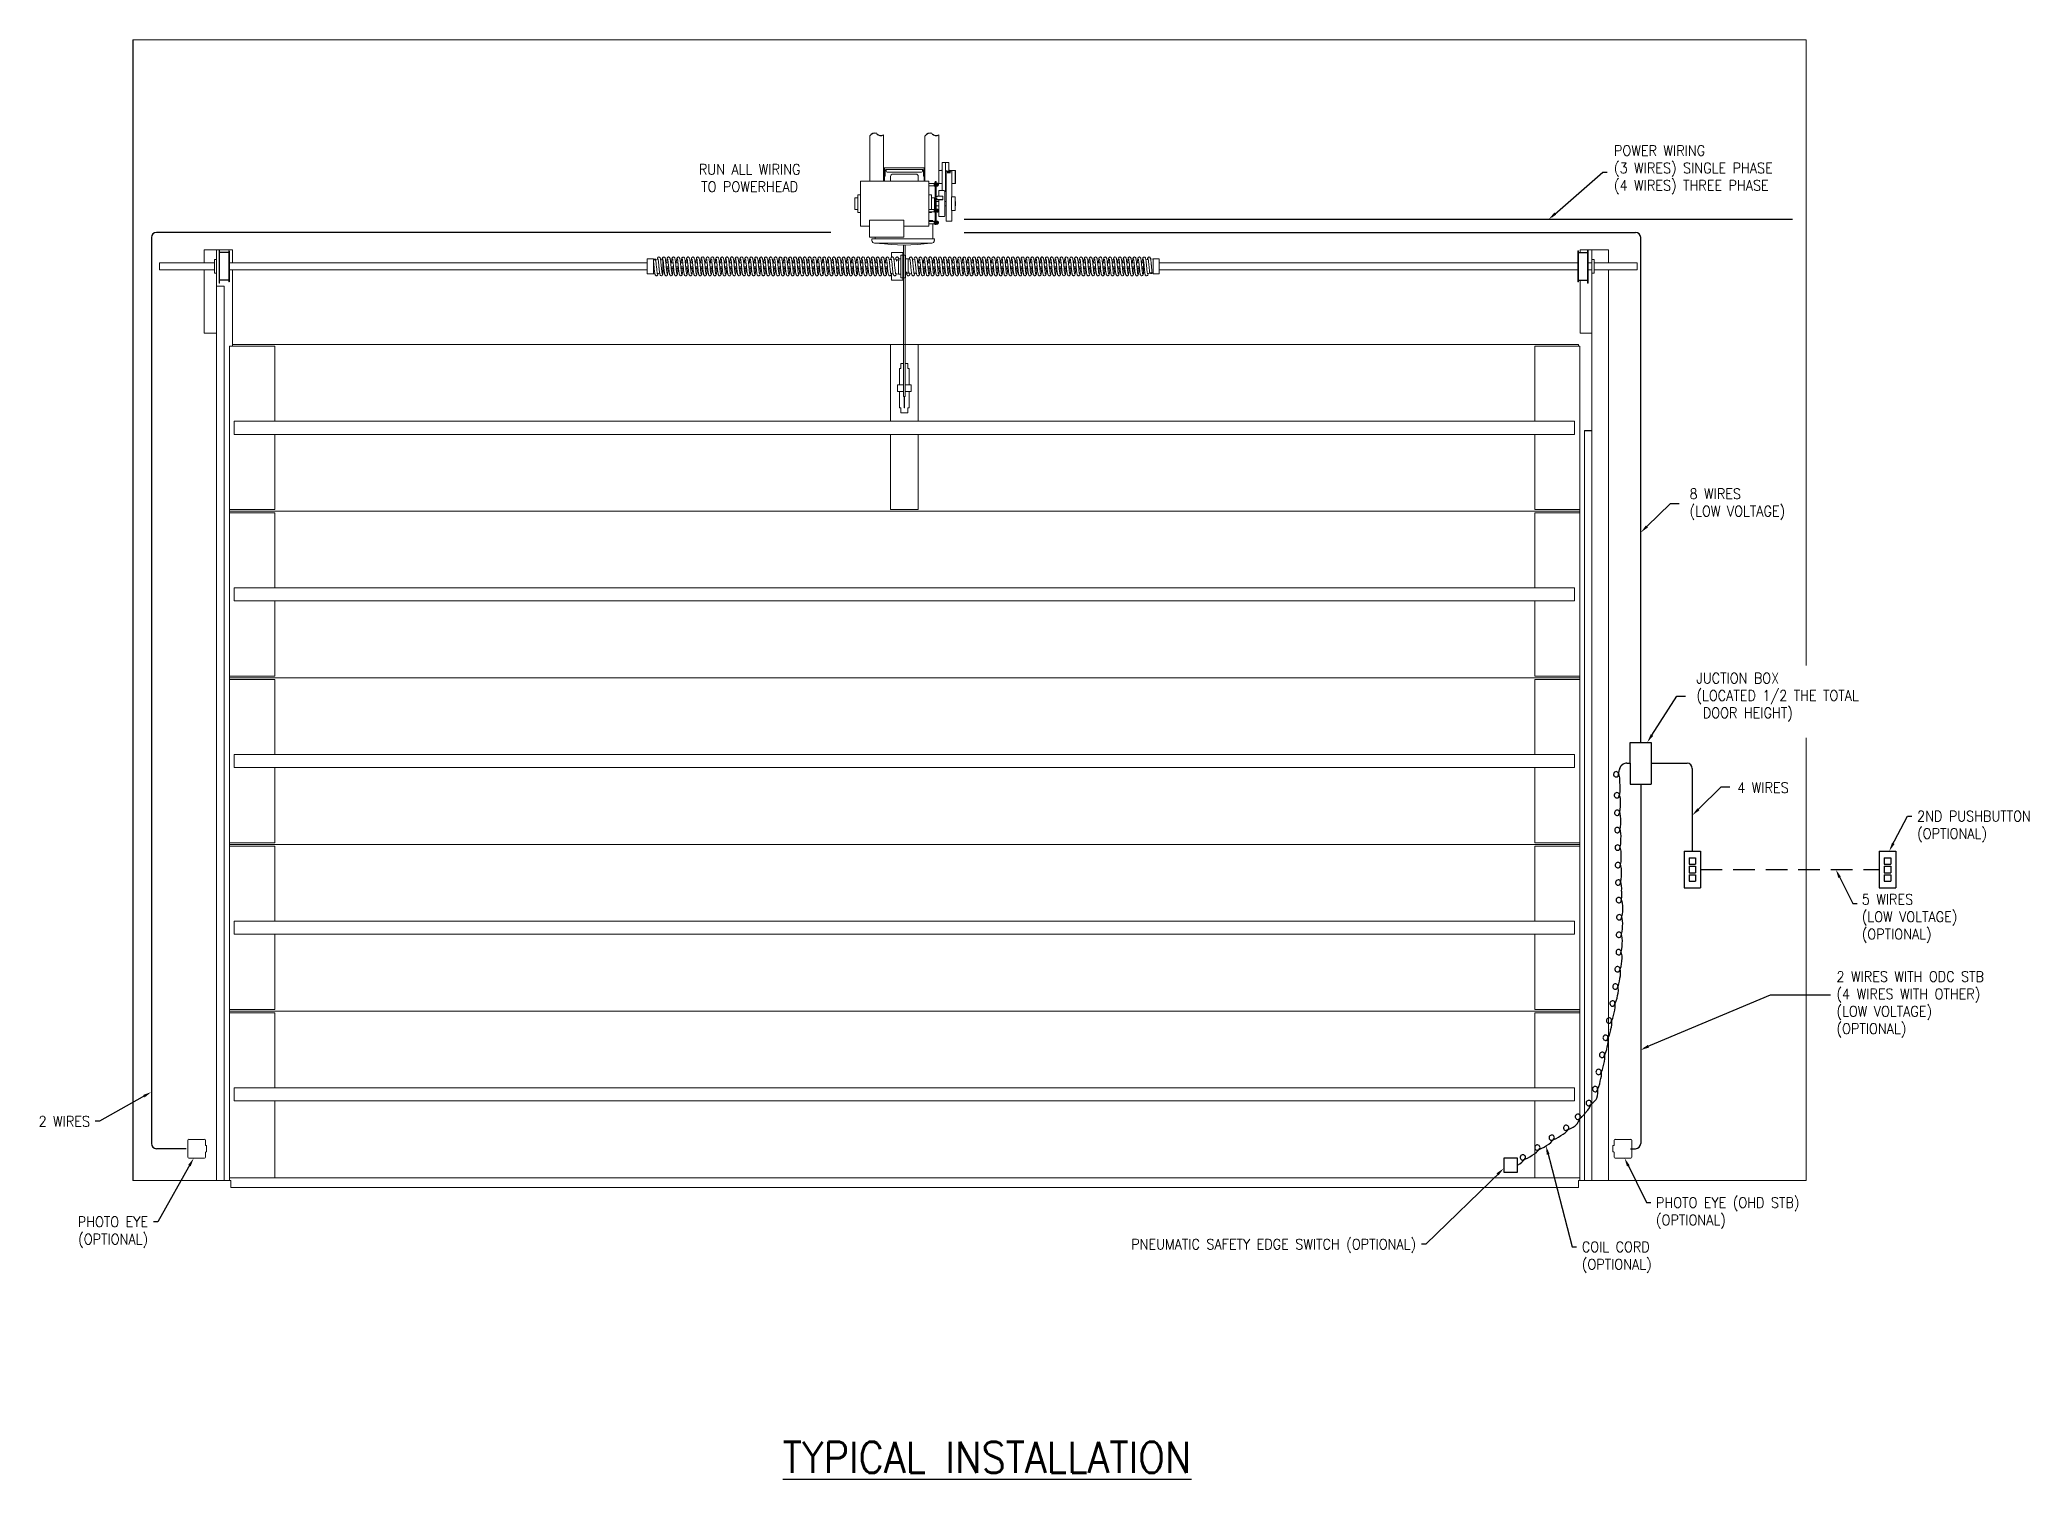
# Model space of a CAD drawing. Extents: x 20 to 307, y 41 to 248.
import ezdxf

# ---------------------------------------------------------------- set-up
doc = ezdxf.new("R2010")
doc.units = 0
doc.header["$LTSCALE"] = 0.5
doc.header["$MEASUREMENT"] = 0
doc.linetypes.add('HIDDEN', pattern=[0.375, 0.25, -0.125])
doc.layers.get('0').update_dxf_attribs({"linetype": 'CONTINUOUS'})
doc.layers.add('DIM', color=1, linetype='CONTINUOUS')
doc.layers.add('PEN1', color=4, linetype='CONTINUOUS')
doc.styles.add('ROMANS', font='romans.shx', dxfattribs={"width": 0.9, "height": 0.75})

msp = doc.modelspace()

# ---------------------------------------------------------------- texts
at = {"layer": 'DIM', "style": 'ROMANS', "width": 0.9}
msp.add_text('%%UTYPICAL INSTALLATION', height=4.5, dxfattribs=at).set_placement((127.31, 41.56))
at = {"layer": 'DIM', "char_height": 1.5, "style": 'ROMANS'}
for s, insert, attachment_point in [('POWER WIRING\\P(3 WIRES) SINGLE PHASE\\P(4 WIRES) THREE PHASE', (246.99, 232.74), 1), ('RUN ALL WIRING\\PTO POWERHEAD', (122.56, 228.04), 5), ('8 WIRES\\P(LOW VOLTAGE)', (257.87, 183.32), 1), ('JUCTION BOX\\P(LOCATED 1/2 THE TOTAL\\P DOOR HEIGHT)', (258.86, 156.77), 1), ('4 WIRES', (264.74, 141), 1), ('2ND PUSHBUTTON\\P(OPTIONAL)', (290.63, 136.89), 1), ('5 WIRES\\P(LOW VOLTAGE)\\P(OPTIONAL)', (282.66, 124.91), 1), ('2 WIRES WITH ODC STB\\P(4 WIRES WITH OTHER)\\P(LOW VOLTAGE)\\P(OPTIONAL)', (279.02, 113.79), 1), ('\\A1;2 WIRES', (27.59, 92.95), 3), ('PHOTO EYE (OHD STB)\\P(OPTIONAL)', (253.04, 81.24), 1), ('PHOTO EYE\\P(OPTIONAL)', (35.95, 78.48), 3), ('PNEUMATIC SAFETY EDGE SWITCH (OPTIONAL) ', (218.51, 75.25), 3), ('COIL CORD\\P(OPTIONAL)', (242.36, 74.86), 1)]:
    msp.add_mtext(s, dxfattribs=dict(at, insert=insert, attachment_point=attachment_point))

# ---------------------------------------------------------------- linework, layer by layer
for p, q in [((153.44, 222.1), (272.69, 222.1)), ((36.42, 219.46), (36.42, 89)), ((134.26, 220.21), (37.17, 220.21)), ((153.44, 220.21), (250.09, 220.21)), ((250.84, 146.77), (250.84, 219.46)), ((250.84, 146.77), (250.84, 156.49)), ((252.34, 143.77), (257.52, 143.77)), ((250.84, 140.77), (250.84, 89)), ((258.27, 143.02), (258.27, 131.12)), ((41.41, 88.25), (37.17, 88.25)), ((249.36, 88.25), (250.09, 88.25))]:
    msp.add_line(p, q)
at = {"linetype": 'HIDDEN', "ltscale": 25}
msp.add_line((259.46, 128.46), (285.18, 128.46), dxfattribs=at)
for centre, start, end in [((37.17, 219.46), 90, 180), ((250.09, 219.46), 0, 90), ((257.52, 143.02), 0, 90), ((37.17, 89), 180, 270), ((250.09, 89), 270, 0)]:
    msp.add_arc(centre, 0.75, start, end)
at = {"layer": 'DIM'}
for p, q in [((33.77, 247.95), (33.77, 83.69)), ((152.19, 227.26), (152.19, 229.14)), ((142.05, 228.32), (141.96, 228.32)), ((238.07, 222.5), (245.4, 228.88)), ((245.4, 228.88), (246.03, 228.88)), ((242.77, 191.69), (243.82, 191.69)), ((251.73, 177.86), (255.14, 181.19)), ((255.14, 181.19), (256.39, 181.19)), ((252.45, 147.82), (256.03, 153.4)), ((256.03, 153.4), (257.28, 153.4)), ((249.34, 143.77), (249.34, 146.77)), ((249.34, 146.77), (252.34, 146.77)), ((252.34, 146.77), (252.34, 140.77)), ((248.32, 143.61), (248.05, 143.38)), ((248.83, 143.79), (249.34, 143.77)), ((249.34, 143.77), (249.34, 140.77)), ((249.34, 140.77), (252.34, 140.77)), ((259.16, 137.15), (262.42, 140.35)), ((262.42, 140.35), (263.67, 140.35)), ((286.92, 131.67), (289.25, 136.14)), ((289.25, 136.14), (289.87, 136.14)), ((257.08, 131.12), (257.08, 125.8)), ((257.08, 131.12), (259.46, 131.12)), ((257.8, 130.12), (257.8, 129.24)), ((257.8, 130.12), (258.74, 130.12)), ((257.8, 129.24), (258.74, 129.24)), ((257.8, 128.93), (258.74, 128.93)), ((257.8, 128.93), (257.8, 127.99)), ((258.74, 130.12), (258.74, 129.24)), ((258.74, 128.93), (258.74, 127.99)), ((259.46, 131.12), (259.46, 125.8)), ((285.18, 131.12), (285.18, 125.8)), ((285.18, 131.12), (287.55, 131.12)), ((285.9, 130.12), (285.9, 129.24)), ((285.9, 130.12), (286.83, 130.12)), ((285.9, 129.24), (286.83, 129.24)), ((285.9, 128.93), (286.83, 128.93)), ((285.9, 128.93), (285.9, 127.99)), ((286.83, 130.12), (286.83, 129.24)), ((286.83, 128.93), (286.83, 127.99)), ((287.55, 131.12), (287.55, 125.8)), ((257.8, 127.99), (258.74, 127.99)), ((257.8, 127.68), (258.74, 127.68)), ((257.8, 127.68), (257.8, 126.8)), ((257.8, 126.8), (258.74, 126.8)), ((258.74, 127.68), (258.74, 126.8)), ((279.21, 127.9), (281.36, 123.57)), ((285.9, 127.99), (286.83, 127.99)), ((285.9, 127.68), (286.83, 127.68)), ((285.9, 127.68), (285.9, 126.8)), ((285.9, 126.8), (286.83, 126.8)), ((286.83, 127.68), (286.83, 126.8)), ((257.08, 125.8), (259.46, 125.8)), ((281.36, 123.57), (281.98, 123.57)), ((285.18, 125.8), (287.55, 125.8)), ((251.36, 102.8), (269.51, 110.39)), ((269.51, 110.39), (278.18, 110.39)), ((35.88, 96.11), (28.97, 92.2)), ((28.97, 92.2), (28.35, 92.2)), ((42.21, 86.35), (37.33, 77.73)), ((44.24, 88.72), (44.25, 88.72)), ((44.24, 87.78), (44.25, 87.78)), ((233.12, 86.88), (231.12, 86.88)), ((231.12, 86.88), (231.12, 84.88)), ((233.12, 84.88), (233.12, 86.88)), ((237.35, 88.06), (240.98, 74.11)), ((246.97, 88.72), (246.98, 88.72)), ((246.97, 87.78), (246.98, 87.78)), ((248.78, 86.34), (251.65, 80.49)), ((230.68, 84.99), (219.9, 74.5)), ((231.12, 84.88), (233.12, 84.88)), ((251.65, 80.49), (252.28, 80.49)), ((37.33, 77.73), (36.71, 77.73)), ((219.9, 74.5), (219.27, 74.5)), ((240.98, 74.11), (241.6, 74.11))]:
    msp.add_line(p, q, dxfattribs=at)
at = {"layer": 'DIM', "linetype": 'Continuous', "lineweight": 15}
for p, q in [((33.77, 247.95), (274.66, 247.95)), ((274.66, 157.85), (274.66, 247.95)), ((139.84, 227.59), (139.84, 234.13)), ((141.84, 234.28), (141.84, 229.31)), ((147.8, 229.31), (147.8, 234.13)), ((149.8, 227.24), (149.8, 234.28)), ((141.84, 229.51), (141.96, 229.51)), ((141.84, 229.06), (141.84, 229.31)), ((141.96, 227.59), (141.96, 229.51)), ((142, 229.51), (141.96, 229.51)), ((142, 229.51), (147.65, 229.51)), ((142.18, 229.29), (142.15, 229.29)), ((142.18, 229.2), (142.15, 229.2)), ((147.47, 229.29), (142.18, 229.29)), ((142.21, 229.1), (142.21, 229.29)), ((147.44, 229.29), (147.44, 229.1)), ((147.5, 229.29), (147.47, 229.29)), ((147.5, 229.2), (147.47, 229.2)), ((147.68, 229.51), (147.65, 229.51)), ((147.68, 227.59), (147.68, 229.51)), ((147.68, 229.51), (147.8, 229.51)), ((147.8, 229.06), (147.8, 229.31)), ((149.8, 229.14), (150.19, 229.14)), ((150.25, 226.23), (150.25, 230.23)), ((150.75, 230.29), (150.75, 228.14)), ((150.75, 226.11), (150.75, 230.29)), ((151.25, 230.23), (151.25, 229.04)), ((151.31, 229.14), (152.19, 229.14)), ((138.5, 221.12), (138.5, 227.59)), ((141.84, 227.59), (141.84, 229.06)), ((142.05, 229.1), (142.05, 228.32)), ((142.21, 229.01), (142.21, 229.1)), ((147.31, 228.89), (142.33, 228.89)), ((142.83, 228.21), (142.83, 228.25)), ((142.83, 228.21), (142.83, 227.59)), ((143.21, 228.6), (146.46, 228.6)), ((143.83, 227.59), (143.83, 227.59)), ((145.83, 227.59), (145.83, 227.59)), ((146.83, 228.25), (146.83, 228.21)), ((146.83, 228.21), (146.83, 227.59)), ((147.44, 229.1), (147.44, 229.01)), ((147.59, 228.32), (147.59, 229.1)), ((147.68, 228.32), (147.59, 228.32)), ((147.8, 227.59), (147.8, 229.06)), ((148.37, 227.59), (148.37, 227.39)), ((148.37, 227.39), (148.37, 221.12)), ((149.13, 226.91), (149.13, 227.27)), ((149.25, 227.3), (149.16, 227.3)), ((149.25, 227.17), (149.16, 227.17)), ((149.25, 226.95), (149.16, 226.95)), ((149.25, 226.88), (149.16, 226.88)), ((149.24, 227.3), (149.24, 227.34)), ((149.28, 227.5), (149.28, 227.54)), ((149.28, 227.5), (149.28, 227.27)), ((149.28, 227.02), (149.28, 227.37)), ((149.28, 226.76), (149.28, 227.02)), ((149.28, 226.38), (149.28, 226.76)), ((149.28, 225.59), (149.28, 226.38)), ((149.39, 227.54), (149.39, 227.5)), ((149.39, 227.5), (149.39, 227.27)), ((149.39, 227.02), (149.39, 227.37)), ((149.39, 226.76), (149.39, 227.02)), ((149.39, 226.76), (149.39, 226.38)), ((149.39, 226.54), (149.39, 226.53)), ((149.39, 226.53), (149.39, 226.33)), ((149.39, 225.59), (149.39, 226.38)), ((149.49, 226.93), (149.49, 227.24)), ((149.52, 227.24), (149.49, 227.24)), ((149.52, 227.27), (149.52, 226.91)), ((149.55, 227.3), (149.62, 227.3)), ((149.55, 227.16), (149.62, 227.16)), ((149.55, 226.94), (149.62, 226.94)), ((149.55, 226.88), (149.62, 226.88)), ((149.65, 227.27), (149.65, 226.91)), ((149.7, 227.25), (149.7, 226.93)), ((149.8, 227.24), (149.7, 227.24)), ((149.75, 227.15), (149.75, 227.1)), ((149.75, 227.1), (149.75, 227.02)), ((150.75, 228.14), (150.75, 226.11)), ((150.83, 224.04), (150.83, 229.06)), ((151.04, 228.74), (151.04, 229.05)), ((151.06, 228.74), (151.06, 229.05)), ((151.13, 228.74), (151.13, 229.05)), ((151.15, 228.74), (151.15, 229.05)), ((151.22, 228.74), (151.22, 229.05)), ((151.24, 228.74), (151.24, 229.05)), ((151.32, 228.74), (151.32, 229.05)), ((151.33, 228.74), (151.33, 229.05)), ((151.41, 228.74), (151.41, 229.05)), ((151.42, 228.74), (151.42, 229.05)), ((151.64, 228.29), (151.64, 229.06)), ((151.64, 225.33), (151.64, 228.29)), ((137.72, 223.5), (137.72, 225.2)), ((138.12, 223.07), (138.12, 225.63)), ((148.75, 225.63), (148.75, 225.55)), ((148.75, 225.55), (148.75, 223.52)), ((149.13, 223.53), (149.13, 223.53)), ((149.13, 223.17), (149.13, 223.53)), ((149.15, 225.2), (149.15, 225.15)), ((149.15, 225.15), (149.15, 223.55)), ((149.25, 223.56), (149.16, 223.56)), ((149.25, 223.5), (149.16, 223.5)), ((149.28, 225.6), (149.28, 225.62)), ((149.28, 225.5), (149.28, 225.6)), ((149.28, 225.51), (149.28, 225.59)), ((149.28, 225.51), (149.28, 225.49)), ((149.28, 225.41), (149.28, 225.49)), ((149.28, 225.45), (149.28, 225.48)), ((149.28, 225.44), (149.28, 225.48)), ((149.28, 225.44), (149.28, 225.05)), ((149.28, 225.41), (149.28, 225.2)), ((149.28, 225), (149.28, 225.22)), ((149.28, 225), (149.28, 225.22)), ((149.28, 225.03), (149.28, 225.05)), ((149.28, 225.03), (149.28, 225.05)), ((149.28, 224.98), (149.28, 225)), ((149.28, 224.98), (149.28, 224.76)), ((149.28, 224.73), (149.28, 224.76)), ((149.28, 224.73), (149.28, 224.76)), ((149.28, 223.94), (149.28, 224.73)), ((149.28, 223.96), (149.28, 223.96)), ((149.28, 223.87), (149.28, 223.96)), ((149.28, 223.68), (149.28, 223.94)), ((149.28, 223.87), (149.28, 223.87)), ((149.28, 223.59), (149.28, 223.68)), ((149.28, 223.11), (149.28, 223.59)), ((149.39, 226.18), (149.39, 226.04)), ((149.39, 225.59), (149.39, 225.51)), ((149.39, 225.51), (149.39, 225.49)), ((149.39, 225.49), (149.39, 225.41)), ((149.39, 225.29), (149.39, 225.41)), ((149.39, 224.98), (149.39, 225)), ((149.39, 224.76), (149.39, 224.98)), ((149.39, 224.76), (149.39, 224.73)), ((149.39, 224.76), (149.39, 224.73)), ((149.39, 223.94), (149.39, 224.73)), ((149.39, 223.94), (149.39, 223.68)), ((149.39, 223.59), (149.39, 223.68)), ((149.39, 223.11), (149.39, 223.59)), ((149.46, 225.29), (149.49, 225.29)), ((149.46, 225.29), (149.49, 225.29)), ((149.49, 225.08), (149.46, 225.08)), ((149.49, 225.08), (149.46, 225.08)), ((149.46, 225.04), (149.49, 225.04)), ((149.46, 225.04), (149.49, 225.04)), ((149.49, 223.2), (149.49, 223.51)), ((149.52, 223.53), (149.52, 223.52)), ((149.52, 223.52), (149.52, 223.17)), ((149.54, 225.34), (149.54, 225.39)), ((149.54, 225.34), (149.54, 225.39)), ((149.54, 224.99), (149.54, 225.03)), ((149.54, 224.99), (149.54, 225.03)), ((149.54, 224.94), (149.54, 224.99)), ((149.54, 224.94), (149.54, 224.99)), ((149.55, 223.57), (149.62, 223.57)), ((149.55, 223.47), (149.62, 223.47)), ((149.6, 225.44), (150.32, 225.44)), ((150.32, 224.94), (149.6, 224.94)), ((149.61, 224.89), (149.6, 224.89)), ((149.61, 224.89), (149.6, 224.89)), ((150.32, 224.89), (149.61, 224.89)), ((149.65, 223.53), (149.65, 223.52)), ((149.65, 223.52), (149.65, 223.17)), ((149.7, 223.51), (149.7, 223.5)), ((149.7, 223.5), (149.7, 223.19)), ((149.75, 223.42), (149.75, 223.36)), ((149.77, 225.44), (149.77, 226.23)), ((149.77, 222.48), (149.77, 224.89)), ((150.38, 225.38), (150.38, 224.99)), ((150.38, 224.99), (150.38, 224.95)), ((150.66, 226.13), (150.66, 222.58)), ((150.83, 221.81), (150.83, 224.04)), ((151.63, 225.33), (151.63, 225.27)), ((151.63, 225.27), (151.63, 223.38)), ((152.13, 225.33), (152.13, 225.27)), ((152.13, 225.27), (152.13, 223.38)), ((152.21, 224.45), (152.21, 224.66)), ((152.21, 224.09), (152.21, 224.45)), ((152.21, 224.04), (152.21, 224.09)), ((144.76, 221.98), (139.81, 221.98)), ((139.81, 220.96), (139.81, 221.98)), ((139.81, 219.54), (139.81, 220.96)), ((144.76, 220.96), (144.76, 221.98)), ((144.76, 219.54), (144.76, 220.96)), ((148.79, 221.94), (148.37, 221.94)), ((148.75, 223.18), (148.75, 223.07)), ((148.86, 221.94), (148.79, 221.94)), ((148.95, 221.85), (148.95, 221.78)), ((148.95, 221.44), (148.95, 219.29)), ((149.01, 221.44), (149.01, 221.44)), ((149.13, 221.48), (149.13, 221.79)), ((149.13, 221.43), (149.13, 221.48)), ((149.25, 223.29), (149.16, 223.29)), ((149.25, 223.14), (149.16, 223.14)), ((149.25, 221.82), (149.16, 221.82)), ((149.25, 221.76), (149.16, 221.76)), ((149.25, 221.56), (149.16, 221.56)), ((149.25, 221.4), (149.16, 221.4)), ((149.28, 222.91), (149.28, 223.11)), ((149.28, 222.58), (149.28, 222.91)), ((149.28, 222.35), (149.28, 222.58)), ((149.28, 222.27), (149.28, 222.35)), ((149.28, 222.34), (149.28, 221.9)), ((149.28, 222.06), (149.28, 222.27)), ((149.28, 221.77), (149.28, 221.9)), ((149.28, 221.5), (149.28, 221.77)), ((149.28, 221.33), (149.28, 221.5)), ((149.39, 223.11), (149.39, 222.91)), ((149.39, 222.91), (149.39, 222.58)), ((149.39, 222.35), (149.39, 222.58)), ((149.39, 222.35), (149.39, 222.27)), ((149.39, 222.32), (149.39, 221.33)), ((149.39, 222.06), (149.39, 222.27)), ((149.39, 221.33), (149.39, 221.5)), ((149.49, 221.45), (149.49, 221.76)), ((149.52, 221.79), (149.52, 221.44)), ((149.52, 221.44), (149.52, 221.43)), ((149.55, 223.26), (149.62, 223.26)), ((149.55, 223.14), (149.62, 223.14)), ((149.55, 221.82), (149.62, 221.82)), ((149.55, 221.68), (149.62, 221.68)), ((149.55, 221.47), (149.62, 221.47)), ((149.55, 221.4), (149.62, 221.4)), ((149.65, 221.79), (149.65, 221.44)), ((149.65, 221.44), (149.65, 221.43)), ((149.7, 221.77), (149.7, 221.46)), ((149.7, 221.46), (149.7, 221.45)), ((149.72, 221.69), (149.72, 221.71)), ((149.72, 221.52), (149.72, 221.69)), ((149.75, 223.36), (149.75, 223.29)), ((149.75, 221.68), (149.75, 221.55)), ((150.56, 222.48), (149.77, 222.48)), ((151.04, 221.82), (151.04, 221.88)), ((151.06, 221.82), (151.06, 221.88)), ((151.13, 221.82), (151.13, 221.88)), ((151.15, 221.82), (151.15, 221.88)), ((151.22, 221.82), (151.22, 221.88)), ((151.24, 221.82), (151.24, 221.88)), ((151.32, 221.82), (151.32, 221.88)), ((151.33, 221.82), (151.33, 221.88)), ((151.41, 221.82), (151.41, 221.88)), ((151.42, 221.82), (151.42, 221.88)), ((151.64, 221.81), (151.64, 223.38)), ((44, 215.82), (44, 217.69)), ((44, 217.69), (45.82, 217.69)), ((45.82, 217.69), (45.82, 216.74)), ((46.17, 217.69), (45.82, 217.69)), ((48.1, 217.69), (46.25, 217.69)), ((48.1, 217.69), (48.1, 215.82)), ((140.16, 219.29), (140.5, 219.29)), ((140.5, 219.29), (140.89, 219.29)), ((140.88, 218.67), (140.54, 218.67)), ((140.62, 219.29), (140.62, 219.54)), ((140.89, 218.67), (140.88, 218.67)), ((148.76, 219.29), (140.89, 219.29)), ((148.76, 218.67), (140.89, 218.67)), ((144.7, 197.45), (144.7, 218.38)), ((144.7, 196.59), (144.7, 218.38)), ((144.95, 197.45), (144.95, 218.38)), ((144.95, 196.59), (144.95, 218.38)), ((148.76, 219.29), (149.15, 219.29)), ((148.77, 218.67), (148.76, 218.67)), ((149.15, 219.29), (149.14, 219.04)), ((242.1, 217.34), (242.1, 217.69)), ((242.1, 217.69), (243.18, 217.69)), ((243.27, 217.69), (243.54, 217.69)), ((243.7, 217.69), (243.54, 217.69)), ((243.82, 217.69), (243.7, 217.69)), ((243.82, 205.69), (243.82, 217.69)), ((243.92, 217.69), (243.82, 217.69)), ((244.02, 217.69), (243.92, 217.69)), ((246.2, 217.69), (244.02, 217.69)), ((246.2, 217.69), (246.2, 215.82)), ((45.53, 215.82), (37.6, 215.82)), ((37.6, 215.25), (37.6, 215.82)), ((37.6, 215.07), (37.6, 215.25)), ((37.6, 215.02), (37.6, 215.07)), ((37.6, 214.82), (37.6, 215.02)), ((37.6, 214.82), (45.53, 214.82)), ((44, 205.69), (44, 214.82)), ((45.82, 216.32), (45.53, 216.32)), ((45.53, 216.32), (45.53, 215.71)), ((45.53, 215.71), (45.53, 214.32)), ((45.82, 216.74), (45.82, 215.44)), ((45.82, 215.44), (45.82, 211.11)), ((107.81, 215.82), (47.64, 215.82)), ((47.64, 214.82), (107.81, 214.82)), ((48.1, 214.82), (48.1, 204.07)), ((241.78, 215.82), (181.5, 215.82)), ((181.5, 214.82), (241.78, 214.82)), ((243.82, 215.82), (243.26, 215.82)), ((243.26, 214.82), (243.82, 214.82)), ((244.11, 216.32), (243.82, 216.32)), ((244.14, 216.29), (244.14, 215.69)), ((250.35, 215.82), (244.14, 215.82)), ((244.14, 215.69), (244.14, 214.35)), ((244.14, 214.82), (250.35, 214.82)), ((246.2, 214.82), (246.2, 83.69)), ((250.35, 214.82), (250.35, 215.82)), ((45.53, 214.32), (45.82, 214.32)), ((45.82, 212.47), (46.88, 212.47)), ((46.88, 212.47), (46.88, 83.69)), ((242.1, 205.69), (242.1, 213.32)), ((243.82, 214.32), (244.11, 214.32)), ((45.82, 211.11), (45.82, 204.63)), ((45.82, 205.69), (44, 205.69)), ((45.82, 204.63), (45.82, 85.51)), ((47.68, 203.84), (47.68, 83.69)), ((47.68, 203.84), (47.84, 203.84)), ((47.84, 203.84), (53.99, 203.84)), ((48.1, 204.07), (142.82, 204.07)), ((48.1, 204.07), (48.1, 203.84)), ((53.99, 203.84), (54.02, 203.84)), ((54.02, 203.84), (54.18, 203.84)), ((54.18, 203.84), (54.18, 193.01)), ((146.82, 204.07), (142.82, 204.07)), ((142.82, 204.07), (142.82, 193.01)), ((146.82, 193.01), (146.82, 204.07)), ((146.82, 204.07), (241.88, 204.07)), ((235.58, 203.84), (235.58, 193.01)), ((235.74, 203.84), (235.58, 203.84)), ((235.77, 203.84), (235.74, 203.84)), ((241.92, 203.84), (235.77, 203.84)), ((241.88, 204.07), (241.88, 203.84)), ((242.08, 203.84), (241.92, 203.84)), ((242.08, 201.41), (242.08, 203.84)), ((242.08, 83.69), (242.08, 203.84)), ((243.54, 205.69), (242.1, 205.69)), ((243.54, 205.69), (243.7, 205.69)), ((243.82, 205.69), (243.7, 205.69)), ((243.82, 83.7), (243.82, 205.69)), ((144.13, 200.59), (144.13, 200.34)), ((144.26, 200.59), (144.13, 200.59)), ((144.32, 200.59), (144.26, 200.59)), ((144.32, 201.34), (144.32, 200.59)), ((144.7, 201.34), (144.32, 201.34)), ((145.32, 201.34), (144.95, 201.34)), ((145.32, 201.34), (145.32, 200.59)), ((145.32, 200.59), (145.38, 200.59)), ((145.38, 200.59), (145.52, 200.59)), ((145.52, 200.59), (145.52, 200.34)), ((143.85, 198.28), (144.7, 198.28)), ((143.85, 197.28), (143.85, 198.28)), ((144.13, 198.28), (144.13, 200.34)), ((145.79, 198.28), (144.95, 198.28)), ((145.52, 198.28), (145.52, 200.34)), ((145.79, 197.28), (145.79, 198.28)), ((144.11, 197.28), (143.85, 197.28)), ((144.44, 197.28), (144.11, 197.28)), ((144.13, 195.22), (144.13, 197.28)), ((144.13, 195.22), (144.13, 194.97)), ((144.13, 194.97), (144.26, 194.97)), ((144.32, 194.97), (144.26, 194.97)), ((144.32, 194.22), (144.32, 194.97)), ((144.44, 197.28), (144.53, 197.28)), ((144.7, 197.28), (144.53, 197.28)), ((144.7, 196.59), (144.95, 196.59)), ((144.79, 195.09), (144.79, 196.59)), ((144.79, 194.97), (144.79, 195.09)), ((144.85, 194.97), (144.79, 194.97)), ((144.85, 195.09), (144.85, 196.59)), ((144.85, 195.09), (144.85, 194.97)), ((144.95, 197.28), (145.12, 197.28)), ((145.21, 197.28), (145.12, 197.28)), ((145.21, 197.28), (145.54, 197.28)), ((145.32, 194.97), (145.38, 194.97)), ((145.32, 194.22), (145.32, 194.97)), ((145.52, 194.97), (145.38, 194.97)), ((145.52, 195.22), (145.52, 197.28)), ((145.52, 195.22), (145.52, 194.97)), ((145.54, 197.28), (145.79, 197.28)), ((48.32, 193.01), (48.32, 192.95)), ((48.32, 193.01), (241.32, 193.01)), ((48.32, 192.94), (48.32, 192.95)), ((48.32, 192.89), (48.32, 192.94)), ((48.32, 192.5), (48.32, 192.89)), ((48.32, 192.44), (48.32, 192.5)), ((48.32, 192.32), (48.32, 192.44)), ((48.32, 191.82), (48.32, 192.32)), ((145.32, 194.22), (144.32, 194.22)), ((241.32, 193.01), (241.32, 192.95)), ((241.32, 192.94), (241.32, 192.95)), ((241.32, 192.89), (241.32, 192.94)), ((241.32, 192.5), (241.32, 192.89)), ((241.32, 192.44), (241.32, 192.5)), ((241.32, 192.32), (241.32, 192.44)), ((241.32, 191.82), (241.32, 192.32)), ((48.32, 191.7), (48.32, 191.82)), ((48.32, 191.64), (48.32, 191.7)), ((48.32, 191.25), (48.32, 191.64)), ((48.32, 191.19), (48.32, 191.25)), ((48.32, 191.18), (48.32, 191.19)), ((48.32, 191.18), (48.32, 191.13)), ((48.32, 191.13), (241.32, 191.13)), ((54.18, 191.13), (54.18, 180.29)), ((142.82, 191.13), (142.82, 180.32)), ((146.82, 180.32), (146.82, 191.13)), ((235.58, 191.13), (235.58, 180.29)), ((241.32, 191.7), (241.32, 191.82)), ((241.32, 191.64), (241.32, 191.7)), ((241.32, 191.25), (241.32, 191.64)), ((241.32, 191.19), (241.32, 191.25)), ((241.32, 191.18), (241.32, 191.19)), ((241.32, 191.18), (241.32, 191.13)), ((242.77, 83.7), (242.77, 191.69)), ((47.68, 180.29), (54.18, 180.29)), ((47.68, 180.07), (242.08, 180.07)), ((47.68, 179.84), (54.18, 179.84)), ((53.84, 180.07), (235.92, 180.07)), ((54.18, 179.84), (54.18, 169.01)), ((142.82, 180.32), (146.82, 180.32)), ((235.58, 180.29), (242.08, 180.29)), ((235.58, 179.84), (235.58, 169.01)), ((242.08, 179.84), (235.58, 179.84)), ((235.74, 180.29), (235.77, 180.29)), ((235.77, 179.84), (235.74, 179.84)), ((48.32, 169.01), (241.32, 169.01)), ((48.32, 169.01), (48.32, 168.95)), ((241.32, 169.01), (241.32, 168.95)), ((48.32, 168.94), (48.32, 168.95)), ((48.32, 168.89), (48.32, 168.94)), ((48.32, 168.5), (48.32, 168.89)), ((48.32, 168.44), (48.32, 168.5)), ((48.32, 168.32), (48.32, 168.44)), ((48.32, 167.82), (48.32, 168.32)), ((48.32, 167.7), (48.32, 167.82)), ((48.32, 167.64), (48.32, 167.7)), ((48.32, 167.25), (48.32, 167.64)), ((48.32, 167.19), (48.32, 167.25)), ((48.32, 167.18), (48.32, 167.19)), ((48.32, 167.18), (48.32, 167.13)), ((48.32, 167.13), (241.32, 167.13)), ((54.18, 167.13), (54.18, 156.29)), ((235.58, 167.13), (235.58, 156.29)), ((241.32, 168.94), (241.32, 168.95)), ((241.32, 168.89), (241.32, 168.94)), ((241.32, 168.5), (241.32, 168.89)), ((241.32, 168.44), (241.32, 168.5)), ((241.32, 168.32), (241.32, 168.44)), ((241.32, 167.82), (241.32, 168.32)), ((241.32, 167.7), (241.32, 167.82)), ((241.32, 167.64), (241.32, 167.7)), ((241.32, 167.25), (241.32, 167.64)), ((241.32, 167.19), (241.32, 167.25)), ((241.32, 167.18), (241.32, 167.19)), ((241.32, 167.18), (241.32, 167.13)), ((47.68, 156.29), (54.18, 156.29)), ((47.68, 156.07), (242.08, 156.07)), ((47.68, 155.84), (54.18, 155.84)), ((53.84, 156.07), (235.92, 156.07)), ((54.18, 155.84), (54.18, 145.01)), ((235.58, 156.29), (242.08, 156.29)), ((235.58, 155.84), (235.58, 145.01)), ((242.08, 155.84), (235.58, 155.84)), ((235.74, 156.29), (235.77, 156.29)), ((235.77, 155.84), (235.74, 155.84)), ((274.66, 83.69), (274.66, 147.41)), ((48.32, 145.01), (48.32, 144.95)), ((48.32, 145.01), (241.32, 145.01)), ((48.32, 144.94), (48.32, 144.95)), ((48.32, 144.89), (48.32, 144.94)), ((48.32, 144.5), (48.32, 144.89)), ((48.32, 144.44), (48.32, 144.5)), ((48.32, 144.32), (48.32, 144.44)), ((48.32, 143.82), (48.32, 144.32)), ((48.32, 143.7), (48.32, 143.82)), ((48.32, 143.64), (48.32, 143.7)), ((48.32, 143.25), (48.32, 143.64)), ((48.32, 143.19), (48.32, 143.25)), ((241.32, 145.01), (241.32, 144.95)), ((241.32, 144.94), (241.32, 144.95)), ((241.32, 144.89), (241.32, 144.94)), ((241.32, 144.5), (241.32, 144.89)), ((241.32, 144.44), (241.32, 144.5)), ((241.32, 144.32), (241.32, 144.44)), ((241.32, 143.82), (241.32, 144.32)), ((241.32, 143.7), (241.32, 143.82)), ((241.32, 143.64), (241.32, 143.7)), ((241.32, 143.25), (241.32, 143.64)), ((241.32, 143.19), (241.32, 143.25)), ((48.32, 143.18), (48.32, 143.19)), ((48.32, 143.18), (48.32, 143.13)), ((48.32, 143.13), (241.32, 143.13)), ((54.18, 143.13), (54.18, 132.29)), ((235.58, 143.13), (235.58, 132.29)), ((241.32, 143.18), (241.32, 143.19)), ((241.32, 143.18), (241.32, 143.13)), ((47.68, 132.29), (54.18, 132.29)), ((47.68, 132.07), (235.92, 132.07)), ((47.68, 132.07), (242.08, 132.07)), ((47.68, 131.84), (54.18, 131.84)), ((54.18, 131.84), (54.18, 121.01)), ((242.08, 132.29), (235.58, 132.29)), ((235.58, 131.84), (235.58, 121.01)), ((242.08, 131.84), (235.58, 131.84)), ((235.77, 131.84), (235.74, 131.84)), ((48.32, 121.01), (48.32, 120.95)), ((48.32, 121.01), (241.32, 121.01)), ((48.32, 120.94), (48.32, 120.95)), ((48.32, 120.89), (48.32, 120.94)), ((48.32, 120.5), (48.32, 120.89)), ((48.32, 120.44), (48.32, 120.5)), ((48.32, 120.32), (48.32, 120.44)), ((48.32, 119.82), (48.32, 120.32)), ((241.32, 121.01), (241.32, 120.95)), ((241.32, 120.94), (241.32, 120.95)), ((241.32, 120.89), (241.32, 120.94)), ((241.32, 120.5), (241.32, 120.89)), ((241.32, 120.44), (241.32, 120.5)), ((241.32, 120.32), (241.32, 120.44)), ((241.32, 119.82), (241.32, 120.32)), ((48.32, 119.7), (48.32, 119.82)), ((48.32, 119.64), (48.32, 119.7)), ((48.32, 119.25), (48.32, 119.64)), ((48.32, 119.19), (48.32, 119.25)), ((48.32, 119.18), (48.32, 119.19)), ((48.32, 119.18), (48.32, 119.13)), ((48.32, 119.13), (241.32, 119.13)), ((54.18, 119.13), (54.18, 108.29)), ((235.58, 119.13), (235.58, 108.29)), ((241.32, 119.7), (241.32, 119.82)), ((241.32, 119.64), (241.32, 119.7)), ((241.32, 119.25), (241.32, 119.64)), ((241.32, 119.19), (241.32, 119.25)), ((241.32, 119.18), (241.32, 119.19)), ((241.32, 119.18), (241.32, 119.13)), ((47.68, 108.29), (54.18, 108.29)), ((47.68, 108.07), (242.08, 108.07)), ((47.68, 107.84), (54.18, 107.84)), ((54.18, 107.84), (54.18, 107.25)), ((54.18, 107.84), (54.18, 97.01)), ((55.29, 108.07), (235.92, 108.07)), ((242.08, 108.29), (235.58, 108.29)), ((235.58, 107.84), (235.58, 97.01)), ((242.08, 107.84), (235.58, 107.84)), ((235.77, 107.84), (235.74, 107.84)), ((48.32, 97.01), (48.32, 96.95)), ((48.32, 97.01), (241.32, 97.01)), ((48.32, 96.94), (48.32, 96.95)), ((48.32, 96.89), (48.32, 96.94)), ((48.32, 96.5), (48.32, 96.89)), ((48.32, 96.44), (48.32, 96.5)), ((48.32, 96.32), (48.32, 96.44)), ((48.32, 95.82), (48.32, 96.32)), ((48.32, 95.7), (48.32, 95.82)), ((48.32, 95.64), (48.32, 95.7)), ((48.32, 95.25), (48.32, 95.64)), ((48.32, 95.19), (48.32, 95.25)), ((48.32, 95.18), (48.32, 95.19)), ((48.32, 95.18), (48.32, 95.13)), ((48.32, 95.13), (241.32, 95.13)), ((54.18, 95.13), (54.18, 84.07)), ((235.58, 95.13), (235.58, 84.07)), ((241.32, 97.01), (241.32, 96.95)), ((241.32, 96.94), (241.32, 96.95)), ((241.32, 96.89), (241.32, 96.94)), ((241.32, 96.5), (241.32, 96.89)), ((241.32, 96.44), (241.32, 96.5)), ((241.32, 96.32), (241.32, 96.44)), ((241.32, 95.82), (241.32, 96.32)), ((241.32, 95.7), (241.32, 95.82)), ((241.32, 95.64), (241.32, 95.7)), ((241.32, 95.25), (241.32, 95.64)), ((241.32, 95.19), (241.32, 95.25)), ((241.32, 95.18), (241.32, 95.19)), ((241.32, 95.18), (241.32, 95.13)), ((41.67, 89.48), (41.67, 87.02)), ((44.07, 89.6), (41.8, 89.6)), ((44.2, 88.77), (44.2, 89.48)), ((247.02, 88.77), (247.02, 89.48)), ((247.15, 89.6), (249.42, 89.6)), ((249.54, 89.48), (249.54, 87.02)), ((41.8, 86.9), (44.07, 86.9)), ((44.2, 87.02), (44.2, 87.73)), ((44.25, 88.72), (44.37, 88.72)), ((44.37, 87.78), (44.25, 87.78)), ((246.97, 88.72), (246.85, 88.72)), ((246.85, 87.78), (246.97, 87.78)), ((247.02, 87.02), (247.02, 87.73)), ((249.42, 86.9), (247.15, 86.9)), ((33.77, 83.69), (47.88, 83.69)), ((45.82, 85.51), (45.82, 83.69)), ((47.68, 84.07), (242.08, 84.07)), ((47.88, 82.66), (47.88, 83.69)), ((241.88, 82.66), (241.88, 83.69)), ((241.88, 83.69), (274.66, 83.69)), ((47.88, 82.66), (241.88, 82.66))]:
    msp.add_line(p, q, dxfattribs=at)
at = {"layer": 'DIM', "linetype": 'Continuous', "lineweight": 15, "flags": 128}
for points in [[(149.24, 227.34), (149.24, 227.35), (149.24, 227.35), (149.24, 227.35), (149.24, 227.35), (149.24, 227.33), (149.24, 227.32), (149.24, 227.3)], [(149.39, 226.58), (149.39, 226.57), (149.39, 226.57), (149.39, 226.56), (149.39, 226.56), (149.39, 226.55), (149.39, 226.55), (149.39, 226.54), (149.39, 226.54)], [(149.28, 225.22), (149.29, 225.23), (149.3, 225.25), (149.31, 225.26), (149.33, 225.27), (149.36, 225.28), (149.39, 225.29), (149.43, 225.29), (149.46, 225.29)], [(149.28, 225.22), (149.29, 225.23), (149.3, 225.25), (149.31, 225.26), (149.33, 225.27), (149.36, 225.28), (149.39, 225.29), (149.43, 225.29), (149.46, 225.29)], [(149.46, 225.08), (149.43, 225.08), (149.39, 225.07), (149.36, 225.07), (149.33, 225.06), (149.31, 225.05), (149.3, 225.03), (149.29, 225.02), (149.28, 225)], [(149.46, 225.08), (149.43, 225.08), (149.39, 225.07), (149.36, 225.07), (149.33, 225.06), (149.31, 225.05), (149.3, 225.03), (149.29, 225.02), (149.28, 225)], [(149.46, 225.04), (149.45, 225.04), (149.43, 225.03), (149.42, 225.03), (149.41, 225.03), (149.4, 225.02), (149.39, 225.02), (149.39, 225.01), (149.39, 225)], [(149.46, 225.04), (149.45, 225.04), (149.43, 225.03), (149.42, 225.03), (149.41, 225.03), (149.4, 225.02), (149.39, 225.02), (149.39, 225.01), (149.39, 225)]]:
    msp.add_lwpolyline(points, dxfattribs=at)
at = {"layer": 'DIM'}
for centre, radius, start, end in [((140.53, 233.67), 0.825, 67.3495, 146.5701), ((141.43, 234.88), 0.733, 217.9377, 304.5059), ((148.49, 233.67), 0.825, 67.3495, 146.5701), ((149.39, 234.88), 0.733, 217.9377, 304.5059), ((248.53, 142.81), 0.75, 130.2196, 175.6772), ((248.8, 143.04), 0.75, 88.0005, 130.2196), ((247.31, 142.17), 0.388, 39.6697, 312.8827), ((244.04, 143.15), 3.75, 340.3799, 355.6772), ((244.96, 141.29), 2.88, 352.7265, 23.0623), ((244.15, 140.13), 3.75, 340.3799, 12.1977), ((247.42, 139.15), 0.388, 39.6697, 312.8827), ((245.07, 138.27), 2.88, 352.7265, 23.0623), ((244.18, 137.62), 3.75, 340.3799, 4.4225), ((247.46, 136.64), 0.388, 39.6697, 312.8827), ((245.1, 135.76), 2.88, 352.7265, 23.0623), ((244.22, 135.1), 3.75, 340.3799, 4.4225), ((247.49, 134.13), 0.388, 39.6697, 312.8827), ((247.53, 131.61), 0.388, 39.6697, 312.8827), ((245.14, 133.24), 2.88, 352.7265, 23.0623), ((244.25, 132.59), 3.75, 340.3799, 4.4225), ((245.17, 130.73), 2.88, 352.7265, 23.0623), ((247.56, 129.1), 0.388, 39.6697, 312.8827), ((244.29, 130.07), 3.75, 340.3799, 4.4225), ((245.21, 128.22), 2.88, 352.7265, 23.0623), ((247.6, 126.58), 0.388, 39.6697, 312.8827), ((244.32, 127.56), 3.75, 340.3799, 4.4225), ((245.24, 125.7), 2.88, 352.7265, 23.0623), ((247.69, 124.05), 0.388, 42.3923, 315.6053), ((244.38, 124.87), 3.75, 343.1025, 7.1451), ((245.38, 123.06), 2.88, 355.4491, 25.7849), ((247.75, 121.58), 0.388, 37.9327, 311.1457), ((244.47, 120.14), 3.75, 338.6429, 2.6855), ((244.51, 122.65), 3.75, 338.6429, 2.6855), ((245.37, 120.77), 2.88, 350.9895, 21.3253), ((247.71, 119.06), 0.388, 37.9327, 311.1457), ((244.42, 117.62), 3.75, 338.6429, 2.6855), ((245.33, 118.25), 2.88, 350.9895, 21.3253), ((247.67, 116.55), 0.388, 37.9327, 311.1457), ((244.38, 115.46), 3.75, 333.2561, 357.2986), ((245.29, 115.74), 2.88, 350.9895, 21.3253), ((247.2, 111.61), 0.388, 31.071, 304.284), ((247.51, 114.09), 0.388, 32.5458, 305.7588), ((244.11, 113.06), 3.75, 331.7812, 355.8238), ((244.74, 111.09), 2.88, 344.1278, 14.4636), ((245.06, 113.51), 2.88, 345.6026, 15.9384), ((246.79, 109.16), 0.388, 27.4276, 300.6406), ((243.8, 110.81), 3.75, 328.1379, 352.1804), ((244.3, 108.8), 2.88, 340.4844, 10.8202), ((246.29, 106.7), 0.388, 27.4276, 300.6406), ((243.3, 108.34), 3.75, 328.1379, 352.1804), ((243.8, 106.33), 2.88, 340.4844, 10.8202), ((245.79, 104.23), 0.388, 27.4276, 300.6406), ((242.8, 105.88), 3.75, 328.1379, 352.1804), ((243.3, 103.87), 2.88, 340.4844, 10.8202), ((245.29, 101.77), 0.388, 27.4276, 300.6406), ((241.8, 100.95), 3.75, 328.1379, 352.1804), ((242.3, 103.42), 3.75, 328.1379, 352.1804), ((242.8, 101.41), 2.88, 340.4844, 10.8202), ((244.79, 99.3), 0.388, 27.4276, 300.6406), ((241.3, 98.49), 3.75, 328.1379, 352.1804), ((242.3, 98.94), 2.88, 340.4844, 10.8202), ((243.36, 94.82), 0.388, 0.7736, 273.9866), ((240.98, 95.62), 2.88, 313.8304, 344.1662), ((241.43, 97.64), 3.75, 301.4839, 325.5265), ((244.29, 96.84), 0.388, 27.4276, 300.6406), ((241.81, 96.48), 2.88, 340.4844, 10.8202), ((241.81, 92.85), 0.388, 0.7736, 273.9866), ((239.42, 93.64), 2.88, 313.8304, 344.1662), ((239.88, 95.66), 3.75, 301.4839, 325.5265), ((235.96, 88.41), 0.388, 343.2395, 256.4525), ((235.99, 91.3), 2.88, 296.2963, 326.6321), ((238.03, 89.83), 0.388, 343.2395, 256.4525), ((237.04, 93.1), 3.75, 283.9497, 307.9923), ((238.07, 92.72), 2.88, 296.2963, 326.6321), ((240.11, 91.25), 0.388, 343.2395, 256.4525), ((239.11, 94.52), 3.75, 283.9497, 307.9923), ((231.84, 88.47), 2.88, 296.2963, 326.6321), ((233.88, 86.99), 0.388, 343.2395, 256.4525), ((232.89, 90.26), 3.75, 283.9497, 307.9923), ((233.92, 89.89), 2.88, 296.2963, 326.6321), ((234.96, 91.68), 3.75, 283.9497, 307.9923)]:
    msp.add_arc(centre, radius, start, end, dxfattribs=at)
at = {"layer": 'DIM', "linetype": 'Continuous', "lineweight": 15}
for centre, radius, start, end in [((142.15, 229.1), 0.183, 90, 180), ((142.15, 229.1), 0.093, 90, 180), ((147.5, 229.1), 0.183, 0, 90), ((147.5, 229.1), 0.093, 0, 90), ((150.19, 229.2), 0.06, 270, 0), ((150.31, 230.23), 0.06, 90, 180), ((151.19, 230.23), 0.06, 0, 90), ((151.31, 229.2), 0.06, 180, 270), ((142.33, 229.01), 0.125, 180, 270), ((143.2, 228.24), 0.364, 88.2753, 178.1636), ((146.47, 228.24), 0.364, 1.8364, 91.7247), ((147.31, 229.01), 0.125, 270, 0), ((168.6, 227.32), 19.43, 179.8999, 180.0457), ((149.44, 227.24), 0.0515, 0, 180), ((149.44, 226.93), 0.0515, 180, 0), ((149.68, 227.25), 0.02, 0, 90), ((149.68, 226.93), 0.02, 270, 360), ((150.19, 227.2), 0.06, 0, 90), ((150.96, 229.05), 0.008, 20.3468, 90), ((151.05, 229.05), 0.008, 90, 159.6532), ((151.05, 229.05), 0.008, 20.3468, 90), ((151.14, 229.05), 0.008, 90, 159.6532), ((151.14, 229.05), 0.008, 20.3468, 90), ((151.23, 229.05), 0.008, 90, 159.6532), ((151.23, 229.05), 0.008, 20.3468, 90), ((151.32, 229.05), 0.008, 90, 159.6532), ((151.33, 229.05), 0.008, 20.3468, 90), ((151.42, 229.05), 0.008, 90, 159.6532), ((151.42, 229.05), 0.008, 20.3468, 90), ((151.51, 229.05), 0.008, 90, 159.6532), ((149.44, 223.51), 0.0515, 0, 180), ((149.49, 225.35), 0.0526, 267.3371, 357.0407), ((149.49, 225.35), 0.0526, 267.3371, 357.0407), ((149.49, 225.03), 0.0526, 2.9495, 92.6835), ((149.49, 225.03), 0.0526, 2.9495, 92.6835), ((149.49, 224.98), 0.0526, 2.9443, 92.6779), ((149.49, 224.98), 0.0526, 2.9443, 92.6779), ((149.59, 225.39), 0.0526, 87.3215, 177.0455), ((149.59, 225.39), 0.0526, 87.3215, 177.0455), ((149.59, 224.99), 0.0526, 182.9545, 272.6785), ((149.59, 224.99), 0.0526, 182.9545, 272.6785), ((149.59, 224.94), 0.0526, 182.9493, 272.6729), ((149.59, 224.94), 0.0526, 182.9493, 272.6729), ((149.68, 223.51), 0.02, 0, 90), ((150.32, 225.38), 0.0574, 2.9531, 92.6756), ((150.32, 224.99), 0.0574, 267.3244, 357.0469), ((150.32, 224.95), 0.0574, 267.3244, 357.0469), ((148.86, 221.85), 0.0898, 0, 90), ((149.44, 223.2), 0.0515, 180, 0), ((149.44, 221.76), 0.0515, 0, 180), ((149.44, 221.45), 0.0515, 180, 0), ((149.68, 223.19), 0.02, 270, 0), ((149.68, 221.77), 0.02, 0, 90), ((149.68, 221.45), 0.02, 270, 0), ((150.96, 221.82), 0.008, 270, 339.6532), ((151.05, 221.82), 0.008, 200.3468, 270), ((151.05, 221.82), 0.008, 270, 339.6532), ((151.14, 221.82), 0.008, 200.3468, 270), ((151.14, 221.82), 0.008, 270, 339.6532), ((151.23, 221.82), 0.008, 200.3468, 270), ((151.23, 221.82), 0.008, 270, 339.6532), ((151.32, 221.82), 0.008, 200.3468, 270), ((151.33, 221.82), 0.008, 270, 339.6532), ((151.42, 221.82), 0.008, 200.3468, 270), ((151.42, 221.82), 0.008, 270, 339.6532), ((151.51, 221.82), 0.008, 200.3468, 270), ((140.54, 219.04), 0.375, 181, 270), ((144.82, 243.38), 25, 261.2282, 278.7718), ((148.77, 219.04), 0.375, 270, 359), ((244.11, 216.29), 0.03, 0, 90), ((244.11, 214.35), 0.03, 270, 0), ((44.25, 88.77), 0.0494, 179.632, 260.1468), ((44.25, 87.73), 0.0487, 99.328, 180.4142), ((170.37, 88.25), 125.99, 179.7876, 180.2124), ((120.85, 88.25), 125.99, 359.7876, 0.2124), ((246.97, 88.77), 0.0494, 279.8532, 0.368), ((246.97, 87.73), 0.0487, 359.5858, 80.672)]:
    msp.add_arc(centre, radius, start, end, dxfattribs=at)
for centre, major_axis, start_param, end_param in [((41.8, 89.48), (-0.0886, 0.0886), 5.499157, 7.067214), ((44.07, 89.48), (-0.0886, -0.0886), 2.357564, 3.925621), ((41.8, 87.02), (-0.0886, -0.0886), 5.499157, 7.067214), ((44.07, 87.02), (-0.0886, 0.0886), 2.357564, 3.925621)]:
    msp.add_ellipse(centre, major_axis=major_axis, ratio=0.997265, start_param=start_param, end_param=end_param, dxfattribs=at)
at = {"layer": 'DIM', "linetype": 'Continuous', "lineweight": 15, "extrusion": (0, 0, -1)}
for centre, major_axis, start_param, end_param in [((247.15, 89.48), (0.0886, -0.0886), 2.357564, 3.925621), ((249.42, 89.48), (0.0886, 0.0886), 5.499157, 7.067214), ((247.15, 87.02), (0.0886, 0.0886), 2.357564, 3.925621), ((249.42, 87.02), (0.0886, -0.0886), 5.499157, 7.067214)]:
    msp.add_ellipse(centre, major_axis=major_axis, ratio=0.997265, start_param=start_param, end_param=end_param, dxfattribs=at)
at = {"layer": 'DIM', "linetype": 'Continuous', "lineweight": 15}
for points, knots in [([(142.18, 229.29), (142.18, 229.29), (142.19, 229.29), (142.2, 229.29), (142.21, 229.29), (142.21, 229.29), (142.21, 229.29), (142.21, 229.29)], [0, 0, 0, 0, 0.214026, 0.42811, 0.641892, 0.854715, 1, 1, 1, 1]), ([(142.21, 229.19), (142.21, 229.19), (142.21, 229.2), (142.2, 229.2), (142.2, 229.2), (142.19, 229.2), (142.18, 229.2), (142.18, 229.2)], [0, 0, 0, 0, 0.211619, 0.423384, 0.629581, 0.838006, 1, 1, 1, 1]), ([(147.44, 229.29), (147.44, 229.29), (147.44, 229.29), (147.44, 229.29), (147.45, 229.29), (147.46, 229.29), (147.47, 229.29), (147.47, 229.29)], [0, 0, 0, 0, 0.213989, 0.427862, 0.640334, 0.8535, 1, 1, 1, 1]), ([(147.47, 229.2), (147.46, 229.2), (147.46, 229.2), (147.45, 229.2), (147.44, 229.2), (147.44, 229.2), (147.44, 229.19), (147.44, 229.19)], [0, 0, 0, 0, 0.212149, 0.424435, 0.635526, 0.84313, 1, 1, 1, 1]), ([(149.16, 227.3), (149.15, 227.28), (149.12, 227.25), (149.14, 227.2), (149.15, 227.17), (149.16, 227.17)], [0, 0, 0, 0, 0.417681, 0.840151, 1, 1, 1, 1]), ([(149.16, 227.17), (149.15, 227.14), (149.12, 227.08), (149.14, 227), (149.15, 226.96), (149.16, 226.95)], [0, 0, 0, 0, 0.417665, 0.840128, 1, 1, 1, 1]), ([(149.16, 226.95), (149.15, 226.95), (149.14, 226.94), (149.13, 226.91), (149.14, 226.89), (149.15, 226.88), (149.16, 226.88)], [0, 0, 0, 0, 0.13676, 0.53675, 0.911258, 1, 1, 1, 1]), ([(149.14, 227.29), (149.14, 227.29), (149.15, 227.3), (149.15, 227.3), (149.16, 227.3)], [0, 0, 0, 0, 0.22586, 1, 1, 1, 1]), ([(149.25, 227.17), (149.26, 227.19), (149.28, 227.22), (149.27, 227.27), (149.26, 227.3), (149.25, 227.3)], [0, 0, 0, 0, 0.4176514, 0.8401263, 1, 1, 1, 1]), ([(149.25, 227.3), (149.26, 227.3), (149.26, 227.3), (149.26, 227.29), (149.26, 227.29)], [0, 0, 0, 0, 0.774154, 1, 1, 1, 1]), ([(149.25, 226.95), (149.26, 226.98), (149.28, 227.04), (149.27, 227.12), (149.26, 227.16), (149.25, 227.17)], [0, 0, 0, 0, 0.417673, 0.840141, 1, 1, 1, 1]), ([(149.25, 226.88), (149.25, 226.88), (149.27, 226.89), (149.28, 226.91), (149.27, 226.94), (149.26, 226.95), (149.25, 226.95)], [0, 0, 0, 0, 0.088742, 0.46325, 0.86324, 1, 1, 1, 1]), ([(149.55, 227.3), (149.54, 227.28), (149.52, 227.24), (149.53, 227.19), (149.54, 227.16), (149.55, 227.16)], [0, 0, 0, 0, 0.4176731, 0.8401224, 1, 1, 1, 1]), ([(149.55, 227.16), (149.54, 227.13), (149.52, 227.07), (149.53, 226.99), (149.54, 226.96), (149.55, 226.94)], [0, 0, 0, 0, 0.417683, 0.840152, 1, 1, 1, 1]), ([(149.55, 226.94), (149.54, 226.94), (149.53, 226.93), (149.52, 226.91), (149.53, 226.89), (149.54, 226.88), (149.55, 226.88)], [0, 0, 0, 0, 0.088733, 0.463237, 0.863232, 1, 1, 1, 1]), ([(149.53, 227.29), (149.54, 227.29), (149.54, 227.29), (149.54, 227.3), (149.55, 227.3)], [0, 0, 0, 0, 0.615005, 1, 1, 1, 1]), ([(149.62, 227.16), (149.63, 227.18), (149.65, 227.22), (149.64, 227.27), (149.62, 227.29), (149.62, 227.3)], [0, 0, 0, 0, 0.417642, 0.840128, 1, 1, 1, 1]), ([(149.62, 227.3), (149.62, 227.3), (149.63, 227.29), (149.63, 227.29), (149.63, 227.29)], [0, 0, 0, 0, 0.384974, 1, 1, 1, 1]), ([(149.62, 226.94), (149.63, 226.97), (149.65, 227.03), (149.64, 227.11), (149.62, 227.15), (149.62, 227.16)], [0, 0, 0, 0, 0.417644, 0.840118, 1, 1, 1, 1]), ([(149.62, 226.88), (149.62, 226.88), (149.64, 226.89), (149.65, 226.91), (149.63, 226.93), (149.62, 226.94), (149.62, 226.94)], [0, 0, 0, 0, 0.136763, 0.536764, 0.911273, 1, 1, 1, 1]), ([(149.16, 223.56), (149.15, 223.56), (149.14, 223.55), (149.13, 223.53), (149.14, 223.52), (149.15, 223.5), (149.16, 223.5)], [0, 0, 0, 0, 0.08873, 0.463254, 0.863255, 1, 1, 1, 1]), ([(149.16, 223.5), (149.15, 223.47), (149.12, 223.42), (149.14, 223.34), (149.15, 223.3), (149.16, 223.29)], [0, 0, 0, 0, 0.417653, 0.840125, 1, 1, 1, 1]), ([(149.25, 223.5), (149.26, 223.5), (149.27, 223.52), (149.28, 223.53), (149.27, 223.55), (149.25, 223.56), (149.25, 223.56)], [0, 0, 0, 0, 0.136745, 0.536746, 0.91127, 1, 1, 1, 1]), ([(149.25, 223.29), (149.26, 223.32), (149.28, 223.38), (149.27, 223.45), (149.26, 223.49), (149.25, 223.5)], [0, 0, 0, 0, 0.417655, 0.840132, 1, 1, 1, 1]), ([(149.55, 223.57), (149.54, 223.57), (149.53, 223.55), (149.52, 223.52), (149.53, 223.49), (149.54, 223.48), (149.55, 223.47)], [0, 0, 0, 0, 0.136764, 0.536783, 0.911278, 1, 1, 1, 1]), ([(149.55, 223.47), (149.54, 223.45), (149.52, 223.39), (149.53, 223.31), (149.54, 223.27), (149.55, 223.26)], [0, 0, 0, 0, 0.417655, 0.840114, 1, 1, 1, 1]), ([(149.62, 223.47), (149.62, 223.48), (149.63, 223.49), (149.65, 223.52), (149.64, 223.55), (149.62, 223.57), (149.62, 223.57)], [0, 0, 0, 0, 0.088715, 0.463216, 0.863241, 1, 1, 1, 1]), ([(149.62, 223.26), (149.63, 223.29), (149.65, 223.35), (149.64, 223.42), (149.62, 223.46), (149.62, 223.47)], [0, 0, 0, 0, 0.417652, 0.840119, 1, 1, 1, 1]), ([(149.16, 223.29), (149.15, 223.27), (149.12, 223.23), (149.14, 223.18), (149.15, 223.15), (149.16, 223.14)], [0, 0, 0, 0, 0.417653, 0.840131, 1, 1, 1, 1]), ([(149.16, 221.82), (149.15, 221.81), (149.12, 221.8), (149.14, 221.78), (149.15, 221.77), (149.16, 221.76)], [0, 0, 0, 0, 0.417663, 0.840137, 1, 1, 1, 1]), ([(149.16, 221.76), (149.15, 221.74), (149.12, 221.68), (149.14, 221.6), (149.15, 221.57), (149.16, 221.56)], [0, 0, 0, 0, 0.417646, 0.840104, 1, 1, 1, 1]), ([(149.16, 221.56), (149.15, 221.55), (149.14, 221.53), (149.13, 221.48), (149.14, 221.43), (149.15, 221.41), (149.16, 221.4)], [0, 0, 0, 0, 0.088708, 0.463231, 0.863242, 1, 1, 1, 1]), ([(149.16, 223.14), (149.15, 223.15), (149.14, 223.15), (149.14, 223.16), (149.14, 223.16)], [0, 0, 0, 0, 0.549646, 1, 1, 1, 1]), ([(149.25, 223.14), (149.26, 223.16), (149.28, 223.2), (149.27, 223.26), (149.26, 223.28), (149.25, 223.29)], [0, 0, 0, 0, 0.417653, 0.840137, 1, 1, 1, 1]), ([(149.27, 223.16), (149.27, 223.16), (149.26, 223.15), (149.26, 223.15), (149.25, 223.14)], [0, 0, 0, 0, 0.450347, 1, 1, 1, 1]), ([(149.25, 221.76), (149.26, 221.77), (149.28, 221.79), (149.27, 221.81), (149.26, 221.82), (149.25, 221.82)], [0, 0, 0, 0, 0.417665, 0.840144, 1, 1, 1, 1]), ([(149.25, 221.56), (149.26, 221.58), (149.28, 221.64), (149.27, 221.71), (149.26, 221.75), (149.25, 221.76)], [0, 0, 0, 0, 0.417647, 0.840149, 1, 1, 1, 1]), ([(149.25, 221.4), (149.26, 221.41), (149.27, 221.43), (149.28, 221.48), (149.27, 221.53), (149.25, 221.55), (149.25, 221.56)], [0, 0, 0, 0, 0.136758, 0.536769, 0.911292, 1, 1, 1, 1]), ([(149.27, 221.42), (149.27, 221.41), (149.27, 221.41), (149.26, 221.4), (149.25, 221.4)], [0, 0, 0, 0, 0.41016, 1, 1, 1, 1]), ([(149.55, 223.26), (149.54, 223.24), (149.52, 223.21), (149.53, 223.17), (149.54, 223.14), (149.55, 223.14)], [0, 0, 0, 0, 0.417661, 0.840123, 1, 1, 1, 1]), ([(149.55, 221.82), (149.54, 221.8), (149.52, 221.76), (149.53, 221.71), (149.54, 221.69), (149.55, 221.68)], [0, 0, 0, 0, 0.417657, 0.840128, 1, 1, 1, 1]), ([(149.55, 221.68), (149.54, 221.65), (149.52, 221.59), (149.53, 221.52), (149.54, 221.48), (149.55, 221.47)], [0, 0, 0, 0, 0.417676, 0.840143, 1, 1, 1, 1]), ([(149.55, 221.47), (149.54, 221.46), (149.53, 221.45), (149.52, 221.43), (149.53, 221.41), (149.54, 221.4), (149.55, 221.4)], [0, 0, 0, 0, 0.136772, 0.536781, 0.911247, 1, 1, 1, 1]), ([(149.53, 221.81), (149.53, 221.81), (149.54, 221.82), (149.54, 221.82), (149.55, 221.82)], [0, 0, 0, 0, 0.378327, 1, 1, 1, 1]), ([(149.62, 223.14), (149.63, 223.15), (149.65, 223.19), (149.64, 223.23), (149.62, 223.25), (149.62, 223.26)], [0, 0, 0, 0, 0.417683, 0.840151, 1, 1, 1, 1]), ([(149.62, 221.68), (149.63, 221.7), (149.65, 221.74), (149.64, 221.79), (149.62, 221.82), (149.62, 221.82)], [0, 0, 0, 0, 0.417657, 0.840133, 1, 1, 1, 1]), ([(149.62, 221.82), (149.62, 221.82), (149.63, 221.82), (149.63, 221.81), (149.63, 221.81)], [0, 0, 0, 0, 0.62166, 1, 1, 1, 1]), ([(149.62, 221.47), (149.63, 221.5), (149.65, 221.55), (149.64, 221.63), (149.62, 221.67), (149.62, 221.68)], [0, 0, 0, 0, 0.4176767, 0.8401091, 1, 1, 1, 1]), ([(149.62, 221.4), (149.62, 221.4), (149.63, 221.41), (149.65, 221.43), (149.64, 221.45), (149.62, 221.46), (149.62, 221.47)], [0, 0, 0, 0, 0.088746, 0.463218, 0.863233, 1, 1, 1, 1]), ([(150.57, 222.49), (150.57, 222.49), (150.57, 222.49), (150.56, 222.48), (150.56, 222.48)], [0, 0, 0, 0, 0.433905, 1, 1, 1, 1]), ([(141.43, 218.61), (141.43, 218.61), (141.43, 218.61), (141.4, 218.61), (141.33, 218.62), (141.24, 218.64), (141.12, 218.65), (141.05, 218.66), (141.01, 218.67)], [0, 0, 0, 0, 0.06686, 0.253431, 0.440028, 0.62765, 0.817103, 1, 1, 1, 1])]:
    msp.add_open_spline(points, degree=3, knots=knots, dxfattribs=at)
for points in [[(150.75, 230.29), (150.31, 230.29)], [(151.19, 230.29), (150.75, 230.29)], [(148.37, 227.59), (138.5, 227.59)], [(149.13, 227.26), (148.37, 227.26)], [(148.37, 226.92), (149.13, 226.92)], [(148.93, 226.92), (148.93, 226.92)], [(149.14, 227.29), (149.13, 227.27)], [(149.13, 226.91), (149.14, 226.89)], [(149.24, 227.35), (149.17, 227.35)], [(149.28, 227.27), (149.27, 227.29)], [(149.27, 226.89), (149.28, 226.91)], [(149.39, 227.54), (149.28, 227.54)], [(149.52, 227.21), (149.49, 227.21)], [(149.49, 226.97), (149.52, 226.97)], [(149.53, 227.29), (149.52, 227.27)], [(149.52, 226.91), (149.53, 226.89)], [(149.65, 227.27), (149.63, 227.29)], [(149.63, 226.89), (149.65, 226.91)], [(149.68, 227.27), (149.65, 227.27)], [(149.65, 226.91), (149.68, 226.91)], [(149.72, 227.18), (149.7, 227.18)], [(149.7, 226.99), (149.72, 226.99)], [(149.75, 227.15), (149.72, 227.18)], [(149.72, 226.99), (149.75, 227.02)], [(149.8, 227.26), (150.19, 227.26)], [(150.96, 229.06), (150.83, 229.06)], [(150.97, 229.04), (150.96, 229.05)], [(151.03, 229.04), (150.97, 229.04)], [(151.04, 229.05), (151.03, 229.04)], [(151.05, 229.06), (151.05, 229.06)], [(151.06, 229.04), (151.06, 229.05)], [(151.13, 229.04), (151.06, 229.04)], [(151.13, 229.05), (151.13, 229.04)], [(151.14, 229.06), (151.14, 229.06)], [(151.16, 229.04), (151.15, 229.05)], [(151.22, 229.04), (151.16, 229.04)], [(151.22, 229.05), (151.22, 229.04)], [(151.23, 229.06), (151.23, 229.06)], [(151.25, 229.04), (151.24, 229.05)], [(151.31, 229.04), (151.25, 229.04)], [(151.32, 229.05), (151.31, 229.04)], [(151.33, 229.06), (151.32, 229.06)], [(151.34, 229.04), (151.33, 229.05)], [(151.4, 229.04), (151.34, 229.04)], [(151.41, 229.05), (151.4, 229.04)], [(151.42, 229.06), (151.42, 229.06)], [(151.43, 229.04), (151.42, 229.05)], [(151.49, 229.04), (151.43, 229.04)], [(151.5, 229.05), (151.49, 229.04)], [(151.64, 229.06), (151.51, 229.06)], [(151.64, 227.26), (152.19, 227.26)], [(138.12, 225.2), (137.72, 225.2)], [(137.72, 223.5), (138.12, 223.5)], [(138.5, 225.63), (138.12, 225.63)], [(148.75, 225.63), (148.37, 225.63)], [(149.13, 223.52), (148.37, 223.52)], [(149.15, 225.2), (148.75, 225.2)], [(149.14, 223.55), (149.13, 223.53)], [(149.28, 224.66), (149.15, 224.66)], [(149.15, 224.04), (149.28, 224.04)], [(149.28, 223.53), (149.27, 223.55)], [(149.28, 223.54), (149.28, 223.54)], [(149.77, 224.66), (149.39, 224.66)], [(149.39, 224.04), (149.77, 224.04)], [(149.52, 223.47), (149.49, 223.47)], [(149.54, 223.56), (149.52, 223.53)], [(149.65, 223.53), (149.62, 223.56)], [(149.68, 223.53), (149.65, 223.53)], [(149.72, 223.45), (149.7, 223.45)], [(149.75, 223.42), (149.72, 223.45)], [(150.56, 226.23), (149.77, 226.23)], [(150.66, 226.13), (150.56, 226.23)], [(150.83, 226.11), (150.66, 226.11)], [(150.83, 224.66), (150.66, 224.66)], [(150.66, 224.04), (150.83, 224.04)], [(152.13, 225.33), (151.63, 225.33)], [(152.21, 224.66), (152.13, 224.66)], [(152.13, 224.04), (152.21, 224.04)], [(138.12, 223.07), (138.5, 223.07)], [(138.5, 221.12), (139.81, 221.12)], [(144.76, 221.12), (148.37, 221.12)], [(148.37, 223.18), (149.13, 223.18)], [(148.37, 223.07), (148.75, 223.07)], [(149.13, 221.78), (148.37, 221.78)], [(148.37, 221.44), (149.13, 221.44)], [(149.13, 223.17), (149.14, 223.16)], [(149.14, 221.81), (149.13, 221.79)], [(149.13, 221.43), (149.14, 221.42)], [(149.16, 221.4), (149.14, 221.42)], [(149.27, 223.16), (149.28, 223.17)], [(149.28, 221.79), (149.27, 221.81)], [(149.27, 221.42), (149.28, 221.43)], [(149.28, 221.33), (149.39, 221.33)], [(149.49, 223.23), (149.52, 223.23)], [(149.52, 221.73), (149.49, 221.73)], [(149.49, 221.49), (149.52, 221.49)], [(149.52, 223.17), (149.54, 223.14)], [(149.53, 221.81), (149.52, 221.79)], [(149.52, 221.43), (149.53, 221.41)], [(149.55, 223.14), (149.54, 223.15)], [(149.62, 223.14), (149.65, 223.17)], [(149.62, 223.15), (149.62, 223.14)], [(149.65, 221.79), (149.63, 221.81)], [(149.63, 221.41), (149.65, 221.43)], [(149.65, 223.17), (149.68, 223.17)], [(149.68, 221.79), (149.65, 221.79)], [(149.65, 221.43), (149.68, 221.43)], [(149.7, 223.26), (149.72, 223.26)], [(149.72, 221.71), (149.7, 221.71)], [(149.7, 221.52), (149.72, 221.52)], [(149.72, 223.26), (149.75, 223.29)], [(149.75, 221.68), (149.72, 221.71)], [(149.72, 221.52), (149.75, 221.55)], [(150.57, 222.49), (150.66, 222.58)], [(150.83, 222.74), (150.83, 222.77)], [(150.83, 221.81), (150.96, 221.81)], [(150.96, 221.82), (150.97, 221.84)], [(150.97, 221.84), (151.03, 221.84)], [(151.03, 221.84), (151.04, 221.82)], [(151.05, 221.81), (151.05, 221.81)], [(151.06, 221.84), (151.13, 221.84)], [(151.06, 221.82), (151.06, 221.84)], [(151.13, 221.84), (151.13, 221.82)], [(151.14, 221.81), (151.14, 221.81)], [(151.15, 221.82), (151.16, 221.84)], [(151.16, 221.84), (151.22, 221.84)], [(151.22, 221.84), (151.22, 221.82)], [(151.23, 221.81), (151.23, 221.81)], [(151.24, 221.82), (151.25, 221.84)], [(151.25, 221.84), (151.31, 221.84)], [(151.31, 221.84), (151.32, 221.82)], [(151.32, 221.81), (151.33, 221.81)], [(151.33, 221.82), (151.34, 221.84)], [(151.34, 221.84), (151.4, 221.84)], [(151.4, 221.84), (151.41, 221.82)], [(151.42, 221.82), (151.43, 221.84)], [(151.42, 221.81), (151.42, 221.81)], [(151.43, 221.84), (151.49, 221.84)], [(151.49, 221.84), (151.5, 221.82)], [(151.51, 221.81), (151.64, 221.81)], [(151.63, 223.38), (152.13, 223.38)], [(139.81, 219.54), (144.76, 219.54)], [(140.16, 219.29), (140.16, 219.04)]]:
    msp.add_open_spline(points, degree=1, dxfattribs=at)
at = {"layer": 'DIM'}
for points in [[(238.68, 222.76), (238.4, 223.07), (237.6, 222.1)], [(251.88, 177.72), (251.59, 178.01), (250.84, 176.99)], [(252.63, 147.71), (252.28, 147.93), (251.78, 146.77)], [(259.31, 137), (259.01, 137.29), (258.27, 136.27)], [(287.39, 132.13), (287.02, 132.32), (286.63, 131.12)], [(279.29, 127.24), (279.66, 127.42), (278.94, 128.46)], [(252.05, 102.83), (251.86, 103.2), (250.84, 102.46)], [(35.23, 95.99), (35.44, 95.63), (36.42, 96.42)], [(41.72, 85.91), (42.08, 85.71), (42.52, 86.9)], [(237.31, 87.4), (237.71, 87.51), (237.2, 88.66)], [(248.87, 85.69), (249.25, 85.87), (248.51, 86.9)], [(230.08, 84.71), (230.37, 84.41), (231.12, 85.43)]]:
    msp.add_solid(points, dxfattribs=at)
at = {"layer": 'PEN1', "linetype": 'Continuous', "lineweight": 15}
for p, q in [((46.25, 217.71), (46.17, 217.71)), ((46.17, 212.92), (46.17, 217.71)), ((46.25, 212.92), (46.25, 217.71)), ((243.18, 217.71), (243.26, 217.71)), ((243.18, 212.92), (243.18, 217.71)), ((243.26, 212.92), (243.26, 217.71)), ((47.56, 216.16), (47.56, 217.53)), ((47.56, 216.16), (47.56, 213.11)), ((47.61, 217.56), (47.59, 217.56)), ((107.81, 216.41), (107.81, 214.23)), ((108.69, 216.41), (107.81, 216.41)), ((109.37, 216.33), (108.69, 216.41)), ((108.69, 216.41), (108.69, 216.29)), ((108.69, 216.09), (108.69, 216.29)), ((108.69, 216.09), (108.69, 214.55)), ((108.7, 216.15), (108.7, 216.14)), ((110.07, 216.24), (109.73, 216.28)), ((110.07, 215.97), (110.07, 216.24)), ((110.07, 214.39), (110.07, 215.97)), ((110.14, 215.82), (110.07, 215.82)), ((110.2, 215.25), (110.07, 215.25)), ((110.21, 215.07), (110.07, 215.07)), ((110.07, 215.02), (110.22, 215.02)), ((110.07, 214.82), (110.24, 214.82)), ((110.84, 215.82), (110.49, 215.82)), ((110.9, 215.25), (110.55, 215.25)), ((110.91, 215.07), (110.56, 215.07)), ((110.57, 215.02), (110.92, 215.02)), ((110.59, 214.82), (110.94, 214.82)), ((111.54, 215.82), (111.19, 215.82)), ((111.6, 215.25), (111.25, 215.25)), ((111.61, 215.07), (111.26, 215.07)), ((111.27, 215.02), (111.62, 215.02)), ((111.29, 214.82), (111.64, 214.82)), ((112.24, 215.82), (111.89, 215.82)), ((112.3, 215.25), (111.95, 215.25)), ((112.31, 215.07), (111.96, 215.07)), ((111.97, 215.02), (112.32, 215.02)), ((111.99, 214.82), (112.34, 214.82)), ((112.94, 215.82), (112.59, 215.82)), ((113, 215.25), (112.65, 215.25)), ((113.01, 215.07), (112.66, 215.07)), ((112.67, 215.02), (113.02, 215.02)), ((112.69, 214.82), (113.04, 214.82)), ((113.64, 215.82), (113.29, 215.82)), ((113.7, 215.25), (113.35, 215.25)), ((113.71, 215.07), (113.36, 215.07)), ((113.37, 215.02), (113.72, 215.02)), ((113.39, 214.82), (113.74, 214.82)), ((114.34, 215.82), (113.99, 215.82)), ((114.4, 215.25), (114.05, 215.25)), ((114.41, 215.07), (114.06, 215.07)), ((114.07, 215.02), (114.42, 215.02)), ((114.09, 214.82), (114.44, 214.82)), ((115.04, 215.82), (114.69, 215.82)), ((115.1, 215.25), (114.75, 215.25)), ((115.11, 215.07), (114.76, 215.07)), ((114.77, 215.02), (115.12, 215.02)), ((114.79, 214.82), (115.14, 214.82)), ((115.74, 215.82), (115.39, 215.82)), ((115.8, 215.25), (115.45, 215.25)), ((115.81, 215.07), (115.46, 215.07)), ((115.47, 215.02), (115.82, 215.02)), ((115.49, 214.82), (115.84, 214.82)), ((116.44, 215.82), (116.09, 215.82)), ((116.5, 215.25), (116.15, 215.25)), ((116.51, 215.07), (116.16, 215.07)), ((116.17, 215.02), (116.52, 215.02)), ((116.19, 214.82), (116.54, 214.82)), ((117.14, 215.82), (116.79, 215.82)), ((117.2, 215.25), (116.85, 215.25)), ((117.21, 215.07), (116.86, 215.07)), ((116.87, 215.02), (117.22, 215.02)), ((116.89, 214.82), (117.24, 214.82)), ((117.84, 215.82), (117.49, 215.82)), ((117.9, 215.25), (117.55, 215.25)), ((117.91, 215.07), (117.56, 215.07)), ((117.57, 215.02), (117.92, 215.02)), ((117.59, 214.82), (117.94, 214.82)), ((118.54, 215.82), (118.19, 215.82)), ((118.6, 215.25), (118.25, 215.25)), ((118.61, 215.07), (118.26, 215.07)), ((118.27, 215.02), (118.62, 215.02)), ((118.29, 214.82), (118.64, 214.82)), ((119.24, 215.82), (118.89, 215.82)), ((119.3, 215.25), (118.95, 215.25)), ((119.31, 215.07), (118.96, 215.07)), ((118.97, 215.02), (119.32, 215.02)), ((118.99, 214.82), (119.34, 214.82)), ((119.94, 215.82), (119.59, 215.82)), ((120, 215.25), (119.65, 215.25)), ((120.01, 215.07), (119.66, 215.07)), ((119.67, 215.02), (120.02, 215.02)), ((119.69, 214.82), (120.04, 214.82)), ((120.64, 215.82), (120.29, 215.82)), ((120.7, 215.25), (120.35, 215.25)), ((120.71, 215.07), (120.36, 215.07)), ((120.37, 215.02), (120.72, 215.02)), ((120.39, 214.82), (120.74, 214.82)), ((121.34, 215.82), (120.99, 215.82)), ((121.4, 215.25), (121.05, 215.25)), ((121.41, 215.07), (121.06, 215.07)), ((121.07, 215.02), (121.42, 215.02)), ((121.09, 214.82), (121.44, 214.82)), ((122.04, 215.82), (121.69, 215.82)), ((122.1, 215.25), (121.75, 215.25)), ((122.11, 215.07), (121.76, 215.07)), ((121.77, 215.02), (122.12, 215.02)), ((121.79, 214.82), (122.14, 214.82)), ((122.74, 215.82), (122.39, 215.82)), ((122.8, 215.25), (122.45, 215.25)), ((122.81, 215.07), (122.46, 215.07)), ((122.47, 215.02), (122.82, 215.02)), ((122.49, 214.82), (122.84, 214.82)), ((123.44, 215.82), (123.09, 215.82)), ((123.5, 215.25), (123.15, 215.25)), ((123.51, 215.07), (123.16, 215.07)), ((123.17, 215.02), (123.52, 215.02)), ((123.19, 214.82), (123.54, 214.82)), ((124.14, 215.82), (123.79, 215.82)), ((124.2, 215.25), (123.85, 215.25)), ((124.21, 215.07), (123.86, 215.07)), ((123.87, 215.02), (124.22, 215.02)), ((123.89, 214.82), (124.24, 214.82)), ((124.84, 215.82), (124.49, 215.82)), ((124.9, 215.25), (124.55, 215.25)), ((124.91, 215.07), (124.56, 215.07)), ((124.57, 215.02), (124.92, 215.02)), ((124.59, 214.82), (124.94, 214.82)), ((125.54, 215.82), (125.19, 215.82)), ((125.6, 215.25), (125.25, 215.25)), ((125.61, 215.07), (125.26, 215.07)), ((125.27, 215.02), (125.62, 215.02)), ((125.29, 214.82), (125.64, 214.82)), ((126.24, 215.82), (125.89, 215.82)), ((126.3, 215.25), (125.95, 215.25)), ((126.31, 215.07), (125.96, 215.07)), ((125.97, 215.02), (126.32, 215.02)), ((125.99, 214.82), (126.34, 214.82)), ((126.94, 215.82), (126.59, 215.82)), ((127, 215.25), (126.65, 215.25)), ((127.01, 215.07), (126.66, 215.07)), ((126.67, 215.02), (127.02, 215.02)), ((126.69, 214.82), (127.04, 214.82)), ((127.64, 215.82), (127.29, 215.82)), ((127.7, 215.25), (127.35, 215.25)), ((127.71, 215.07), (127.36, 215.07)), ((127.37, 215.02), (127.72, 215.02)), ((127.39, 214.82), (127.74, 214.82)), ((128.34, 215.82), (127.99, 215.82)), ((128.4, 215.25), (128.05, 215.25)), ((128.41, 215.07), (128.06, 215.07)), ((128.07, 215.02), (128.42, 215.02)), ((128.09, 214.82), (128.44, 214.82)), ((129.04, 215.82), (128.69, 215.82)), ((129.1, 215.25), (128.75, 215.25)), ((129.11, 215.07), (128.76, 215.07)), ((128.77, 215.02), (129.12, 215.02)), ((128.79, 214.82), (129.14, 214.82)), ((129.74, 215.82), (129.39, 215.82)), ((129.8, 215.25), (129.45, 215.25)), ((129.81, 215.07), (129.46, 215.07)), ((129.47, 215.02), (129.82, 215.02)), ((129.49, 214.82), (129.84, 214.82)), ((130.44, 215.82), (130.09, 215.82)), ((130.5, 215.25), (130.15, 215.25)), ((130.51, 215.07), (130.16, 215.07)), ((130.17, 215.02), (130.52, 215.02)), ((130.19, 214.82), (130.54, 214.82)), ((131.14, 215.82), (130.79, 215.82)), ((131.2, 215.25), (130.85, 215.25)), ((131.21, 215.07), (130.86, 215.07)), ((130.87, 215.02), (131.22, 215.02)), ((130.89, 214.82), (131.24, 214.82)), ((131.84, 215.82), (131.49, 215.82)), ((131.9, 215.25), (131.55, 215.25)), ((131.91, 215.07), (131.56, 215.07)), ((131.57, 215.02), (131.92, 215.02)), ((131.59, 214.82), (131.94, 214.82)), ((132.54, 215.82), (132.19, 215.82)), ((132.6, 215.25), (132.25, 215.25)), ((132.61, 215.07), (132.26, 215.07)), ((132.27, 215.02), (132.62, 215.02)), ((132.29, 214.82), (132.64, 214.82)), ((133.24, 215.82), (132.89, 215.82)), ((133.3, 215.25), (132.95, 215.25)), ((133.31, 215.07), (132.96, 215.07)), ((132.97, 215.02), (133.32, 215.02)), ((132.99, 214.82), (133.34, 214.82)), ((133.94, 215.82), (133.59, 215.82)), ((134, 215.25), (133.65, 215.25)), ((134.01, 215.07), (133.66, 215.07)), ((133.67, 215.02), (134.02, 215.02)), ((133.69, 214.82), (134.04, 214.82)), ((134.64, 215.82), (134.29, 215.82)), ((134.7, 215.25), (134.35, 215.25)), ((134.71, 215.07), (134.36, 215.07)), ((134.37, 215.02), (134.72, 215.02)), ((134.39, 214.82), (134.74, 214.82)), ((135.34, 215.82), (134.99, 215.82)), ((135.4, 215.25), (135.05, 215.25)), ((135.41, 215.07), (135.06, 215.07)), ((135.07, 215.02), (135.42, 215.02)), ((135.09, 214.82), (135.44, 214.82)), ((136.04, 215.82), (135.69, 215.82)), ((136.1, 215.25), (135.75, 215.25)), ((136.11, 215.07), (135.76, 215.07)), ((135.77, 215.02), (136.12, 215.02)), ((135.79, 214.82), (136.14, 214.82)), ((136.74, 215.82), (136.39, 215.82)), ((136.8, 215.25), (136.45, 215.25)), ((136.81, 215.07), (136.46, 215.07)), ((136.47, 215.02), (136.82, 215.02)), ((136.49, 214.82), (136.84, 214.82)), ((137.44, 215.82), (137.09, 215.82)), ((137.5, 215.25), (137.15, 215.25)), ((137.51, 215.07), (137.16, 215.07)), ((137.17, 215.02), (137.52, 215.02)), ((137.19, 214.82), (137.54, 214.82)), ((138.14, 215.82), (137.79, 215.82)), ((138.2, 215.25), (137.85, 215.25)), ((138.21, 215.07), (137.86, 215.07)), ((137.87, 215.02), (138.22, 215.02)), ((137.89, 214.82), (138.24, 214.82)), ((138.84, 215.82), (138.49, 215.82)), ((138.9, 215.25), (138.55, 215.25)), ((138.91, 215.07), (138.56, 215.07)), ((138.57, 215.02), (138.92, 215.02)), ((138.59, 214.82), (138.94, 214.82)), ((139.54, 215.82), (139.19, 215.82)), ((139.6, 215.25), (139.25, 215.25)), ((139.61, 215.07), (139.26, 215.07)), ((139.27, 215.02), (139.62, 215.02)), ((139.29, 214.82), (139.64, 214.82)), ((140.24, 215.82), (139.89, 215.82)), ((140.3, 215.25), (139.95, 215.25)), ((140.31, 215.07), (139.96, 215.07)), ((139.97, 215.02), (140.32, 215.02)), ((139.99, 214.82), (140.34, 214.82)), ((140.94, 215.82), (140.59, 215.82)), ((141, 215.25), (140.65, 215.25)), ((141.01, 215.07), (140.66, 215.07)), ((140.67, 215.02), (141.02, 215.02)), ((140.69, 214.82), (141.04, 214.82)), ((141.64, 215.82), (141.29, 215.82)), ((141.7, 215.25), (141.35, 215.25)), ((141.71, 215.07), (141.36, 215.07)), ((141.37, 215.02), (141.72, 215.02)), ((141.39, 214.82), (141.74, 214.82)), ((142.34, 215.82), (141.99, 215.82)), ((142.4, 215.25), (142.05, 215.25)), ((142.41, 215.07), (142.06, 215.07)), ((142.07, 215.02), (142.42, 215.02)), ((142.09, 214.82), (142.44, 214.82)), ((142.98, 216.3), (142.64, 216.26)), ((144.52, 217.32), (142.97, 217.32)), ((142.97, 217.32), (142.97, 216.62)), ((143.66, 216.38), (143.32, 216.34)), ((143.98, 216.1), (143.98, 214.22)), ((144.33, 216.42), (144.01, 216.42)), ((144.05, 216.16), (144.03, 216.28)), ((144.62, 216.95), (144.33, 216.95)), ((144.33, 216.95), (144.33, 213.68)), ((144.62, 217.32), (144.52, 217.32)), ((144.62, 213.32), (144.62, 217.32)), ((144.62, 217.32), (144.72, 217.32)), ((144.72, 213.32), (144.72, 217.32)), ((145.01, 216.95), (144.72, 216.95)), ((145.01, 213.68), (145.01, 216.95)), ((145.36, 216.42), (145.01, 216.42)), ((145.61, 216.39), (145.36, 216.42)), ((145.36, 214.54), (145.36, 216.42)), ((146.34, 216.31), (145.99, 216.35)), ((146.74, 216.26), (146.7, 216.26)), ((146.74, 215.9), (146.74, 216.26)), ((147.1, 215.82), (146.75, 215.82)), ((147.16, 215.25), (146.81, 215.25)), ((147.18, 215.07), (146.83, 215.07)), ((146.83, 215.02), (147.18, 215.02)), ((146.85, 214.82), (147.2, 214.82)), ((147.8, 215.82), (147.45, 215.82)), ((147.86, 215.25), (147.51, 215.25)), ((147.88, 215.07), (147.53, 215.07)), ((147.53, 215.02), (147.88, 215.02)), ((147.55, 214.82), (147.9, 214.82)), ((148.5, 215.82), (148.15, 215.82)), ((148.56, 215.25), (148.21, 215.25)), ((148.58, 215.07), (148.23, 215.07)), ((148.23, 215.02), (148.58, 215.02)), ((148.25, 214.82), (148.6, 214.82)), ((149.2, 215.82), (148.85, 215.82)), ((149.26, 215.25), (148.91, 215.25)), ((149.28, 215.07), (148.93, 215.07)), ((148.93, 215.02), (149.28, 215.02)), ((148.95, 214.82), (149.3, 214.82)), ((149.9, 215.82), (149.55, 215.82)), ((149.96, 215.25), (149.61, 215.25)), ((149.98, 215.07), (149.63, 215.07)), ((149.63, 215.02), (149.98, 215.02)), ((149.65, 214.82), (150, 214.82)), ((150.6, 215.82), (150.25, 215.82)), ((150.66, 215.25), (150.31, 215.25)), ((150.68, 215.07), (150.33, 215.07)), ((150.33, 215.02), (150.68, 215.02)), ((150.35, 214.82), (150.7, 214.82)), ((151.3, 215.82), (150.95, 215.82)), ((151.36, 215.25), (151.01, 215.25)), ((151.38, 215.07), (151.03, 215.07)), ((151.03, 215.02), (151.38, 215.02)), ((151.05, 214.82), (151.4, 214.82)), ((152, 215.82), (151.65, 215.82)), ((152.06, 215.25), (151.71, 215.25)), ((152.08, 215.07), (151.73, 215.07)), ((151.73, 215.02), (152.08, 215.02)), ((151.75, 214.82), (152.1, 214.82)), ((152.7, 215.82), (152.35, 215.82)), ((152.76, 215.25), (152.41, 215.25)), ((152.78, 215.07), (152.43, 215.07)), ((152.43, 215.02), (152.78, 215.02)), ((152.45, 214.82), (152.8, 214.82)), ((153.4, 215.82), (153.05, 215.82)), ((153.46, 215.25), (153.11, 215.25)), ((153.48, 215.07), (153.13, 215.07)), ((153.13, 215.02), (153.48, 215.02)), ((153.15, 214.82), (153.5, 214.82)), ((154.1, 215.82), (153.75, 215.82)), ((154.16, 215.25), (153.81, 215.25)), ((154.18, 215.07), (153.83, 215.07)), ((153.83, 215.02), (154.18, 215.02)), ((153.85, 214.82), (154.2, 214.82)), ((154.8, 215.82), (154.45, 215.82)), ((154.86, 215.25), (154.51, 215.25)), ((154.88, 215.07), (154.53, 215.07)), ((154.53, 215.02), (154.88, 215.02)), ((154.55, 214.82), (154.9, 214.82)), ((155.5, 215.82), (155.15, 215.82)), ((155.56, 215.25), (155.21, 215.25)), ((155.58, 215.07), (155.23, 215.07)), ((155.23, 215.02), (155.58, 215.02)), ((155.25, 214.82), (155.6, 214.82)), ((156.2, 215.82), (155.85, 215.82)), ((156.26, 215.25), (155.91, 215.25)), ((156.28, 215.07), (155.93, 215.07)), ((155.93, 215.02), (156.28, 215.02)), ((155.95, 214.82), (156.3, 214.82)), ((156.9, 215.82), (156.55, 215.82)), ((156.96, 215.25), (156.61, 215.25)), ((156.98, 215.07), (156.63, 215.07)), ((156.63, 215.02), (156.98, 215.02)), ((156.65, 214.82), (157, 214.82)), ((157.6, 215.82), (157.25, 215.82)), ((157.66, 215.25), (157.31, 215.25)), ((157.68, 215.07), (157.33, 215.07)), ((157.33, 215.02), (157.68, 215.02)), ((157.35, 214.82), (157.7, 214.82)), ((158.3, 215.82), (157.95, 215.82)), ((158.36, 215.25), (158.01, 215.25)), ((158.38, 215.07), (158.03, 215.07)), ((158.03, 215.02), (158.38, 215.02)), ((158.05, 214.82), (158.4, 214.82)), ((159, 215.82), (158.65, 215.82)), ((159.06, 215.25), (158.71, 215.25)), ((159.08, 215.07), (158.73, 215.07)), ((158.73, 215.02), (159.08, 215.02)), ((158.75, 214.82), (159.1, 214.82)), ((159.7, 215.82), (159.35, 215.82)), ((159.76, 215.25), (159.41, 215.25)), ((159.78, 215.07), (159.43, 215.07)), ((159.43, 215.02), (159.78, 215.02)), ((159.45, 214.82), (159.8, 214.82)), ((160.4, 215.82), (160.05, 215.82)), ((160.46, 215.25), (160.11, 215.25)), ((160.48, 215.07), (160.13, 215.07)), ((160.13, 215.02), (160.48, 215.02)), ((160.15, 214.82), (160.5, 214.82)), ((161.1, 215.82), (160.75, 215.82)), ((161.16, 215.25), (160.81, 215.25)), ((161.18, 215.07), (160.83, 215.07)), ((160.83, 215.02), (161.18, 215.02)), ((160.85, 214.82), (161.2, 214.82)), ((161.8, 215.82), (161.45, 215.82)), ((161.86, 215.25), (161.51, 215.25)), ((161.88, 215.07), (161.53, 215.07)), ((161.53, 215.02), (161.88, 215.02)), ((161.55, 214.82), (161.9, 214.82)), ((162.5, 215.82), (162.15, 215.82)), ((162.56, 215.25), (162.21, 215.25)), ((162.58, 215.07), (162.23, 215.07)), ((162.23, 215.02), (162.58, 215.02)), ((162.25, 214.82), (162.6, 214.82)), ((163.2, 215.82), (162.85, 215.82)), ((163.26, 215.25), (162.91, 215.25)), ((163.28, 215.07), (162.93, 215.07)), ((162.93, 215.02), (163.28, 215.02)), ((162.95, 214.82), (163.3, 214.82)), ((163.9, 215.82), (163.55, 215.82)), ((163.96, 215.25), (163.61, 215.25)), ((163.98, 215.07), (163.63, 215.07)), ((163.63, 215.02), (163.98, 215.02)), ((163.65, 214.82), (164, 214.82)), ((164.6, 215.82), (164.25, 215.82)), ((164.66, 215.25), (164.31, 215.25)), ((164.68, 215.07), (164.33, 215.07)), ((164.33, 215.02), (164.68, 215.02)), ((164.35, 214.82), (164.7, 214.82)), ((165.3, 215.82), (164.95, 215.82)), ((165.36, 215.25), (165.01, 215.25)), ((165.38, 215.07), (165.03, 215.07)), ((165.03, 215.02), (165.38, 215.02)), ((165.05, 214.82), (165.4, 214.82)), ((166, 215.82), (165.65, 215.82)), ((166.06, 215.25), (165.71, 215.25)), ((166.08, 215.07), (165.73, 215.07)), ((165.73, 215.02), (166.08, 215.02)), ((165.75, 214.82), (166.1, 214.82)), ((166.7, 215.82), (166.35, 215.82)), ((166.76, 215.25), (166.41, 215.25)), ((166.78, 215.07), (166.43, 215.07)), ((166.43, 215.02), (166.78, 215.02)), ((166.45, 214.82), (166.8, 214.82)), ((167.4, 215.82), (167.05, 215.82)), ((167.46, 215.25), (167.11, 215.25)), ((167.48, 215.07), (167.13, 215.07)), ((167.13, 215.02), (167.48, 215.02)), ((167.15, 214.82), (167.5, 214.82)), ((168.1, 215.82), (167.75, 215.82)), ((168.16, 215.25), (167.81, 215.25)), ((168.18, 215.07), (167.83, 215.07)), ((167.83, 215.02), (168.18, 215.02)), ((167.85, 214.82), (168.2, 214.82)), ((168.8, 215.82), (168.45, 215.82)), ((168.86, 215.25), (168.51, 215.25)), ((168.88, 215.07), (168.53, 215.07)), ((168.53, 215.02), (168.88, 215.02)), ((168.55, 214.82), (168.9, 214.82)), ((169.5, 215.82), (169.15, 215.82)), ((169.56, 215.25), (169.21, 215.25)), ((169.58, 215.07), (169.23, 215.07)), ((169.23, 215.02), (169.58, 215.02)), ((169.25, 214.82), (169.6, 214.82)), ((170.2, 215.82), (169.85, 215.82)), ((170.26, 215.25), (169.91, 215.25)), ((170.28, 215.07), (169.93, 215.07)), ((169.93, 215.02), (170.28, 215.02)), ((169.95, 214.82), (170.3, 214.82)), ((170.9, 215.82), (170.55, 215.82)), ((170.96, 215.25), (170.61, 215.25)), ((170.98, 215.07), (170.63, 215.07)), ((170.63, 215.02), (170.98, 215.02)), ((170.65, 214.82), (171, 214.82)), ((171.6, 215.82), (171.25, 215.82)), ((171.66, 215.25), (171.31, 215.25)), ((171.68, 215.07), (171.33, 215.07)), ((171.33, 215.02), (171.68, 215.02)), ((171.35, 214.82), (171.7, 214.82)), ((172.3, 215.82), (171.95, 215.82)), ((172.36, 215.25), (172.01, 215.25)), ((172.38, 215.07), (172.03, 215.07)), ((172.03, 215.02), (172.38, 215.02)), ((172.05, 214.82), (172.4, 214.82)), ((173, 215.82), (172.65, 215.82)), ((173.06, 215.25), (172.71, 215.25)), ((173.08, 215.07), (172.73, 215.07)), ((172.73, 215.02), (173.08, 215.02)), ((172.75, 214.82), (173.1, 214.82)), ((173.7, 215.82), (173.35, 215.82)), ((173.76, 215.25), (173.41, 215.25)), ((173.78, 215.07), (173.43, 215.07)), ((173.43, 215.02), (173.78, 215.02)), ((173.45, 214.82), (173.8, 214.82)), ((174.4, 215.82), (174.05, 215.82)), ((174.46, 215.25), (174.11, 215.25)), ((174.48, 215.07), (174.13, 215.07)), ((174.13, 215.02), (174.48, 215.02)), ((174.15, 214.82), (174.5, 214.82)), ((175.1, 215.82), (174.75, 215.82)), ((175.16, 215.25), (174.81, 215.25)), ((175.18, 215.07), (174.83, 215.07)), ((174.83, 215.02), (175.18, 215.02)), ((174.85, 214.82), (175.2, 214.82)), ((175.8, 215.82), (175.45, 215.82)), ((175.86, 215.25), (175.51, 215.25)), ((175.88, 215.07), (175.53, 215.07)), ((175.53, 215.02), (175.88, 215.02)), ((175.55, 214.82), (175.9, 214.82)), ((176.5, 215.82), (176.15, 215.82)), ((176.56, 215.25), (176.21, 215.25)), ((176.58, 215.07), (176.23, 215.07)), ((176.23, 215.02), (176.58, 215.02)), ((176.25, 214.82), (176.6, 214.82)), ((177.2, 215.82), (176.85, 215.82)), ((177.26, 215.25), (176.91, 215.25)), ((177.28, 215.07), (176.93, 215.07)), ((176.93, 215.02), (177.28, 215.02)), ((176.95, 214.82), (177.3, 214.82)), ((177.9, 215.82), (177.55, 215.82)), ((177.96, 215.25), (177.61, 215.25)), ((177.98, 215.07), (177.63, 215.07)), ((177.63, 215.02), (177.98, 215.02)), ((177.65, 214.82), (178, 214.82)), ((178.6, 215.82), (178.25, 215.82)), ((178.66, 215.25), (178.31, 215.25)), ((178.68, 215.07), (178.33, 215.07)), ((178.33, 215.02), (178.68, 215.02)), ((178.35, 214.82), (178.7, 214.82)), ((179.25, 215.82), (178.95, 215.82)), ((179.25, 215.25), (179.01, 215.25)), ((179.25, 215.07), (179.03, 215.07)), ((179.03, 215.02), (179.25, 215.02)), ((179.05, 214.82), (179.25, 214.82)), ((179.25, 216.24), (179.25, 216.24)), ((179.25, 216.24), (179.25, 215.97)), ((179.25, 215.97), (179.25, 214.39)), ((179.93, 216.33), (179.6, 216.28)), ((180.63, 216.41), (180.28, 216.37)), ((181.5, 216.41), (180.63, 216.41)), ((180.63, 216.29), (180.63, 216.41)), ((180.63, 216.29), (180.63, 216.09)), ((180.63, 214.55), (180.63, 216.09)), ((181.5, 215.83), (181.5, 216.41)), ((181.5, 215.83), (181.5, 214.8)), ((241.82, 217.56), (241.83, 217.56)), ((241.86, 216.16), (241.86, 217.53)), ((241.86, 216.16), (241.86, 213.11)), ((46.25, 212.92), (46.17, 212.92)), ((47.59, 213.08), (47.61, 213.08)), ((107.81, 214.23), (108.69, 214.23)), ((108.69, 214.35), (108.69, 214.55)), ((108.69, 214.35), (108.69, 214.23)), ((108.69, 214.23), (108.91, 214.25)), ((109.26, 214.3), (109.6, 214.34)), ((109.94, 214.38), (110.07, 214.39)), ((142.85, 214.35), (143.2, 214.31)), ((142.97, 214.33), (142.97, 213.32)), ((144.72, 213.32), (142.97, 213.32)), ((143.57, 214.27), (143.98, 214.22)), ((143.98, 214.22), (144.33, 214.22)), ((144.33, 213.68), (144.62, 213.68)), ((144.72, 213.68), (145.01, 213.68)), ((145.01, 214.22), (145.18, 214.22)), ((145.01, 214.19), (145.01, 213.68)), ((145.55, 214.24), (145.87, 214.28)), ((146.22, 214.32), (146.56, 214.36)), ((179.25, 214.39), (179.46, 214.37)), ((179.82, 214.33), (180.63, 214.23)), ((180.63, 214.55), (180.63, 214.35)), ((180.63, 214.23), (180.63, 214.35)), ((180.63, 214.23), (181.5, 214.23)), ((181.5, 214.23), (181.5, 214.8)), ((241.83, 213.08), (241.82, 213.08)), ((243.18, 212.92), (243.26, 212.92))]:
    msp.add_line(p, q, dxfattribs=at)
at = {"layer": 'PEN1'}
for p, q in [((47.56, 217.32), (46.25, 217.32)), ((47.64, 217.53), (47.64, 213.11)), ((241.78, 217.53), (241.78, 213.11)), ((241.87, 217.32), (243.18, 217.32)), ((47.56, 213.31), (46.25, 213.31)), ((241.87, 213.31), (243.18, 213.31))]:
    msp.add_line(p, q, dxfattribs=at)
at = {"layer": 'PEN1', "linetype": 'Continuous', "lineweight": 15, "flags": 128}
for points in [[(109.05, 216.16), (109.04, 216.18), (109.02, 216.22), (108.99, 216.24), (108.95, 216.26), (108.9, 216.27), (108.85, 216.27), (108.8, 216.26), (108.76, 216.24), (108.73, 216.22), (108.71, 216.18), (108.7, 216.15)], [(108.7, 216.14), (108.72, 216.03), (108.73, 215.92), (108.74, 215.82), (108.75, 215.71), (108.76, 215.58), (108.78, 215.46), (108.79, 215.36), (108.8, 215.24), (108.8, 215.15), (108.81, 215.1), (108.82, 215.04), (108.83, 214.89), (108.85, 214.71), (108.87, 214.53), (108.89, 214.37), (108.91, 214.27), (108.93, 214.19), (108.95, 214.12), (108.96, 214.08), (108.99, 214.04), (109.03, 214.01), (109.07, 213.98), (109.11, 213.97), (109.19, 213.97), (109.22, 213.99), (109.27, 214.02), (109.3, 214.06), (109.33, 214.12), (109.35, 214.17), (109.36, 214.23), (109.38, 214.31)], [(109.27, 214.25), (109.27, 214.25), (109.26, 214.28), (109.25, 214.34), (109.24, 214.43), (109.22, 214.54), (109.21, 214.65), (109.19, 214.77), (109.18, 214.92), (109.17, 215.03), (109.15, 215.17), (109.14, 215.31), (109.12, 215.47), (109.11, 215.65), (109.09, 215.82), (109.07, 215.99), (109.05, 216.16)], [(109.97, 214.25), (109.97, 214.25), (109.96, 214.28), (109.95, 214.36), (109.93, 214.45), (109.92, 214.57), (109.9, 214.71), (109.88, 214.87), (109.87, 215.04), (109.85, 215.18), (109.84, 215.29), (109.83, 215.38), (109.82, 215.49), (109.81, 215.63), (109.79, 215.79), (109.78, 215.96), (109.76, 216.1), (109.74, 216.21), (109.73, 216.3), (109.72, 216.37), (109.71, 216.42), (109.7, 216.47), (109.68, 216.53), (109.66, 216.57), (109.62, 216.61), (109.56, 216.65), (109.48, 216.67), (109.4, 216.65), (109.36, 216.61), (109.33, 216.58), (109.32, 216.56), (109.3, 216.51), (109.28, 216.45), (109.26, 216.37), (109.25, 216.34)], [(109.36, 216.38), (109.36, 216.39), (109.36, 216.37), (109.37, 216.31), (109.39, 216.21), (109.41, 216.07), (109.42, 215.98), (109.43, 215.88), (109.44, 215.77), (109.46, 215.65), (109.47, 215.49), (109.49, 215.35), (109.5, 215.24), (109.5, 215.17), (109.51, 215.09), (109.52, 214.98), (109.53, 214.88), (109.54, 214.76), (109.56, 214.63), (109.57, 214.53), (109.59, 214.41), (109.6, 214.33), (109.61, 214.27), (109.63, 214.19), (109.66, 214.1), (109.68, 214.05), (109.73, 214), (109.8, 213.97), (109.88, 213.97), (109.95, 214), (109.98, 214.03), (110, 214.06), (110.02, 214.09), (110.03, 214.13), (110.05, 214.18), (110.07, 214.25), (110.09, 214.39), (110.11, 214.56), (110.13, 214.7), (110.14, 214.82)], [(110.67, 214.25), (110.67, 214.25), (110.67, 214.27), (110.66, 214.31), (110.64, 214.37), (110.63, 214.49), (110.61, 214.64), (110.59, 214.79), (110.58, 214.95), (110.56, 215.11), (110.54, 215.27), (110.53, 215.42), (110.52, 215.57), (110.5, 215.72), (110.48, 215.89), (110.46, 216.06), (110.44, 216.22), (110.42, 216.36), (110.39, 216.48), (110.37, 216.53), (110.35, 216.58), (110.33, 216.61), (110.31, 216.62), (110.3, 216.63), (110.28, 216.64), (110.26, 216.65), (110.23, 216.66), (110.19, 216.67), (110.15, 216.66), (110.08, 216.63), (110.04, 216.59), (110.01, 216.55), (110, 216.51), (109.98, 216.47), (109.97, 216.41), (109.95, 216.33), (109.94, 216.26)], [(110.06, 216.39), (110.06, 216.39), (110.06, 216.38), (110.06, 216.37), (110.07, 216.34), (110.08, 216.29), (110.09, 216.23), (110.1, 216.15), (110.11, 216.06), (110.13, 215.95), (110.14, 215.83), (110.16, 215.65), (110.17, 215.5), (110.18, 215.39), (110.19, 215.32), (110.19, 215.27), (110.2, 215.21), (110.21, 215.12), (110.22, 215.01), (110.23, 214.88), (110.25, 214.74), (110.26, 214.61), (110.28, 214.48), (110.29, 214.37), (110.3, 214.29), (110.32, 214.24), (110.33, 214.18), (110.34, 214.13), (110.36, 214.09), (110.38, 214.06), (110.4, 214.03), (110.42, 214.01), (110.45, 213.99), (110.48, 213.98), (110.53, 213.97), (110.55, 213.97), (110.57, 213.97), (110.58, 213.97), (110.61, 213.98), (110.63, 214), (110.64, 214), (110.65, 214.01), (110.65, 214.01), (110.66, 214.02), (110.67, 214.02), (110.68, 214.03), (110.69, 214.05), (110.71, 214.08), (110.73, 214.13), (110.75, 214.2), (110.77, 214.27), (110.79, 214.38), (110.8, 214.48), (110.81, 214.58), (110.83, 214.74), (110.84, 214.82)], [(111.37, 214.25), (111.37, 214.26), (111.36, 214.29), (111.35, 214.32), (111.35, 214.36), (111.34, 214.42), (111.33, 214.48), (111.32, 214.56), (111.31, 214.66), (111.29, 214.79), (111.28, 214.92), (111.27, 215.04), (111.26, 215.13), (111.25, 215.2), (111.24, 215.3), (111.23, 215.42), (111.21, 215.57), (111.2, 215.75), (111.18, 215.91), (111.17, 216.05), (111.15, 216.15), (111.14, 216.22), (111.14, 216.27), (111.13, 216.31), (111.12, 216.37), (111.1, 216.44), (111.09, 216.47), (111.08, 216.5), (111.08, 216.53), (111.07, 216.54), (111.06, 216.56), (111.05, 216.57), (111.04, 216.59), (111.02, 216.61), (111, 216.63), (110.97, 216.65), (110.94, 216.66), (110.9, 216.67), (110.87, 216.67), (110.83, 216.66), (110.79, 216.64), (110.77, 216.63), (110.75, 216.61), (110.73, 216.58), (110.71, 216.55), (110.7, 216.52), (110.68, 216.45), (110.66, 216.39), (110.65, 216.33), (110.64, 216.25), (110.63, 216.14), (110.61, 216.01), (110.59, 215.84), (110.59, 215.82)], [(110.76, 216.38), (110.76, 216.38), (110.76, 216.37), (110.76, 216.36), (110.77, 216.32), (110.78, 216.28), (110.8, 216.16), (110.81, 216.08), (110.82, 215.98), (110.84, 215.78), (110.86, 215.58), (110.88, 215.39), (110.9, 215.2), (110.92, 215.03), (110.93, 214.86), (110.95, 214.74), (110.96, 214.61), (110.97, 214.5), (110.99, 214.42), (111, 214.35), (111.01, 214.29), (111.02, 214.23), (111.03, 214.19), (111.04, 214.14), (111.06, 214.09), (111.09, 214.04), (111.11, 214.02), (111.12, 214.01), (111.13, 214), (111.14, 213.99), (111.18, 213.98), (111.22, 213.97), (111.28, 213.97), (111.33, 213.99), (111.37, 214.02), (111.4, 214.06), (111.42, 214.09), (111.44, 214.13), (111.45, 214.18), (111.46, 214.25), (111.48, 214.32), (111.5, 214.48), (111.52, 214.64), (111.54, 214.82)], [(112.07, 214.25), (112.07, 214.26), (112.06, 214.29), (112.05, 214.35), (112.04, 214.43), (112.02, 214.52), (112.01, 214.66), (111.99, 214.8), (111.98, 214.94), (111.96, 215.07), (111.95, 215.24), (111.93, 215.42), (111.91, 215.63), (111.89, 215.84), (111.87, 216.03), (111.85, 216.2), (111.82, 216.35), (111.8, 216.45), (111.77, 216.54), (111.75, 216.58), (111.72, 216.61), (111.69, 216.64), (111.64, 216.66), (111.58, 216.67), (111.52, 216.66), (111.49, 216.64), (111.45, 216.61), (111.42, 216.57), (111.41, 216.55), (111.39, 216.51), (111.38, 216.45), (111.36, 216.4), (111.35, 216.32), (111.34, 216.22), (111.32, 216.11), (111.3, 215.97), (111.29, 215.82), (111.29, 215.82)], [(111.46, 216.38), (111.46, 216.38), (111.46, 216.36), (111.47, 216.34), (111.48, 216.29), (111.49, 216.22), (111.5, 216.12), (111.52, 216.02), (111.53, 215.91), (111.54, 215.77), (111.56, 215.64), (111.57, 215.53), (111.58, 215.44), (111.58, 215.37), (111.59, 215.32), (111.6, 215.23), (111.61, 215.11), (111.62, 214.96), (111.64, 214.83), (111.65, 214.7), (111.66, 214.58), (111.68, 214.48), (111.69, 214.36), (111.71, 214.26), (111.73, 214.19), (111.74, 214.13), (111.76, 214.1), (111.77, 214.08), (111.78, 214.06), (111.79, 214.04), (111.8, 214.03), (111.85, 213.99), (111.87, 213.98), (111.89, 213.98), (111.92, 213.97), (111.96, 213.97), (111.99, 213.98), (112.02, 213.99), (112.05, 214), (112.08, 214.03), (112.12, 214.09), (112.14, 214.15), (112.15, 214.2), (112.17, 214.26), (112.19, 214.38), (112.21, 214.52), (112.23, 214.68), (112.24, 214.82)], [(112.77, 214.25), (112.77, 214.25), (112.77, 214.26), (112.76, 214.31), (112.74, 214.39), (112.73, 214.5), (112.71, 214.65), (112.69, 214.83), (112.67, 215), (112.66, 215.14), (112.65, 215.26), (112.64, 215.35), (112.63, 215.46), (112.61, 215.6), (112.6, 215.76), (112.58, 215.91), (112.56, 216.09), (112.54, 216.24), (112.52, 216.38), (112.5, 216.45), (112.48, 216.51), (112.47, 216.55), (112.45, 216.58), (112.42, 216.61), (112.38, 216.64), (112.31, 216.67), (112.24, 216.66), (112.19, 216.64), (112.15, 216.61), (112.12, 216.57), (112.1, 216.52), (112.08, 216.45), (112.06, 216.36), (112.04, 216.26), (112.02, 216.12), (112, 215.96), (111.99, 215.82)], [(112.16, 216.39), (112.16, 216.38), (112.16, 216.36), (112.17, 216.33), (112.18, 216.29), (112.19, 216.25), (112.2, 216.19), (112.21, 216.11), (112.22, 216.01), (112.23, 215.9), (112.25, 215.75), (112.26, 215.62), (112.27, 215.51), (112.28, 215.44), (112.28, 215.36), (112.3, 215.24), (112.31, 215.13), (112.32, 215.01), (112.33, 214.88), (112.34, 214.76), (112.36, 214.62), (112.37, 214.51), (112.39, 214.42), (112.4, 214.29), (112.43, 214.18), (112.45, 214.12), (112.47, 214.08), (112.49, 214.04), (112.52, 214.01), (112.58, 213.98), (112.65, 213.97), (112.72, 213.99), (112.76, 214.02), (112.8, 214.06), (112.83, 214.12), (112.86, 214.21), (112.88, 214.32), (112.9, 214.45), (112.92, 214.62), (112.93, 214.72), (112.94, 214.82)], [(113.47, 214.25), (113.47, 214.25), (113.47, 214.27), (113.46, 214.3), (113.45, 214.35), (113.44, 214.42), (113.42, 214.53), (113.41, 214.65), (113.39, 214.8), (113.37, 214.96), (113.36, 215.1), (113.35, 215.21), (113.34, 215.3), (113.34, 215.36), (113.33, 215.45), (113.31, 215.58), (113.3, 215.73), (113.28, 215.89), (113.27, 216.04), (113.25, 216.19), (113.23, 216.32), (113.21, 216.41), (113.19, 216.5), (113.17, 216.54), (113.15, 216.58), (113.12, 216.61), (113.1, 216.63), (113.07, 216.65), (113.03, 216.66), (112.95, 216.66), (112.87, 216.62), (112.83, 216.58), (112.81, 216.54), (112.79, 216.5), (112.77, 216.43), (112.75, 216.34), (112.73, 216.21), (112.72, 216.08), (112.7, 215.94), (112.69, 215.82)], [(112.86, 216.38), (112.86, 216.37), (112.87, 216.34), (112.89, 216.25), (112.91, 216.11), (112.93, 215.94), (112.95, 215.76), (112.96, 215.6), (112.97, 215.47), (112.98, 215.38), (112.99, 215.26), (113.01, 215.13), (113.03, 214.91), (113.05, 214.72), (113.07, 214.55), (113.09, 214.4), (113.11, 214.28), (113.13, 214.17), (113.16, 214.08), (113.19, 214.04), (113.23, 214.01), (113.26, 213.99), (113.28, 213.98), (113.34, 213.97), (113.38, 213.97), (113.42, 213.98), (113.45, 214.01), (113.49, 214.05), (113.51, 214.07), (113.52, 214.09), (113.53, 214.12), (113.54, 214.16), (113.56, 214.22), (113.57, 214.3), (113.59, 214.4), (113.61, 214.52), (113.62, 214.67), (113.64, 214.8), (113.64, 214.82)], [(114.17, 214.25), (114.17, 214.27), (114.15, 214.32), (114.14, 214.39), (114.13, 214.48), (114.11, 214.58), (114.1, 214.74), (114.08, 214.9), (114.06, 215.06), (114.05, 215.22), (114.03, 215.38), (114.02, 215.53), (114, 215.68), (113.99, 215.84), (113.97, 216), (113.95, 216.16), (113.93, 216.28), (113.93, 216.33), (113.92, 216.38), (113.91, 216.43), (113.89, 216.5), (113.86, 216.56), (113.84, 216.59), (113.82, 216.61), (113.8, 216.63), (113.77, 216.65), (113.71, 216.67), (113.66, 216.67), (113.6, 216.65), (113.56, 216.61), (113.52, 216.57), (113.5, 216.52), (113.48, 216.47), (113.46, 216.39), (113.45, 216.3), (113.43, 216.2), (113.41, 216.03), (113.39, 215.85), (113.39, 215.82)], [(113.56, 216.38), (113.56, 216.38), (113.56, 216.37), (113.57, 216.35), (113.57, 216.33), (113.58, 216.27), (113.59, 216.22), (113.6, 216.17), (113.61, 216.1), (113.62, 216.02), (113.63, 215.92), (113.64, 215.8), (113.65, 215.68), (113.66, 215.59), (113.67, 215.51), (113.68, 215.46), (113.68, 215.41), (113.69, 215.3), (113.7, 215.16), (113.72, 214.99), (113.73, 214.85), (113.75, 214.72), (113.76, 214.6), (113.77, 214.51), (113.78, 214.44), (113.79, 214.38), (113.8, 214.34), (113.8, 214.29), (113.81, 214.26), (113.82, 214.21), (113.83, 214.17), (113.84, 214.14), (113.85, 214.11), (113.87, 214.08), (113.88, 214.06), (113.9, 214.04), (113.92, 214.01), (113.95, 213.99), (113.98, 213.98), (114.04, 213.97), (114.07, 213.97), (114.09, 213.98), (114.13, 213.99), (114.15, 214), (114.16, 214.01), (114.17, 214.02), (114.2, 214.06), (114.23, 214.11), (114.25, 214.17), (114.26, 214.23), (114.27, 214.28), (114.28, 214.33), (114.29, 214.39), (114.3, 214.46), (114.31, 214.55), (114.32, 214.65), (114.34, 214.77), (114.34, 214.82)], [(114.87, 214.25), (114.87, 214.26), (114.86, 214.28), (114.85, 214.34), (114.83, 214.44), (114.82, 214.56), (114.8, 214.69), (114.79, 214.83), (114.77, 214.97), (114.76, 215.1), (114.75, 215.23), (114.73, 215.41), (114.71, 215.6), (114.69, 215.8), (114.67, 215.98), (114.65, 216.15), (114.64, 216.27), (114.62, 216.38), (114.59, 216.48), (114.57, 216.54), (114.54, 216.59), (114.5, 216.63), (114.44, 216.66), (114.37, 216.67), (114.31, 216.65), (114.28, 216.64), (114.27, 216.62), (114.25, 216.61), (114.23, 216.58), (114.22, 216.56), (114.2, 216.53), (114.19, 216.49), (114.17, 216.43), (114.16, 216.35), (114.14, 216.24), (114.12, 216.09), (114.1, 215.96), (114.09, 215.82)], [(114.26, 216.38), (114.26, 216.38), (114.26, 216.37), (114.27, 216.35), (114.27, 216.32), (114.28, 216.28), (114.29, 216.23), (114.3, 216.17), (114.31, 216.08), (114.32, 215.98), (114.34, 215.85), (114.35, 215.71), (114.36, 215.58), (114.37, 215.47), (114.38, 215.36), (114.39, 215.29), (114.4, 215.2), (114.41, 215.12), (114.42, 215.01), (114.43, 214.89), (114.44, 214.76), (114.46, 214.63), (114.47, 214.52), (114.48, 214.43), (114.5, 214.35), (114.51, 214.25), (114.53, 214.18), (114.54, 214.13), (114.56, 214.1), (114.57, 214.07), (114.58, 214.06), (114.62, 214.01), (114.65, 213.99), (114.68, 213.98), (114.71, 213.97), (114.75, 213.97), (114.79, 213.98), (114.84, 214), (114.89, 214.04), (114.92, 214.09), (114.95, 214.17), (114.97, 214.28), (114.99, 214.4), (115.01, 214.54), (115.03, 214.71), (115.04, 214.82)], [(115.57, 214.25), (115.57, 214.25), (115.56, 214.28), (115.55, 214.34), (115.54, 214.43), (115.52, 214.55), (115.5, 214.71), (115.49, 214.84), (115.47, 215), (115.46, 215.14), (115.44, 215.26), (115.44, 215.36), (115.43, 215.43), (115.42, 215.5), (115.41, 215.6), (115.4, 215.73), (115.38, 215.88), (115.37, 216.03), (115.35, 216.17), (115.33, 216.29), (115.31, 216.4), (115.29, 216.47), (115.28, 216.52), (115.26, 216.56), (115.23, 216.6), (115.19, 216.64), (115.11, 216.67), (115.05, 216.66), (115.01, 216.65), (114.98, 216.63), (114.96, 216.62), (114.94, 216.6), (114.9, 216.53), (114.88, 216.44), (114.86, 216.35), (114.84, 216.23), (114.82, 216.09), (114.8, 215.91), (114.79, 215.82)], [(114.96, 216.39), (114.96, 216.39), (114.96, 216.37), (114.97, 216.34), (114.98, 216.3), (114.99, 216.25), (115, 216.17), (115.01, 216.09), (115.02, 215.99), (115.03, 215.87), (115.05, 215.75), (115.06, 215.61), (115.07, 215.5), (115.08, 215.42), (115.09, 215.34), (115.1, 215.23), (115.11, 215.08), (115.12, 214.96), (115.14, 214.83), (115.15, 214.72), (115.16, 214.62), (115.18, 214.45), (115.2, 214.33), (115.21, 214.25), (115.23, 214.18), (115.25, 214.13), (115.26, 214.09), (115.27, 214.07), (115.29, 214.04), (115.33, 214), (115.39, 213.98), (115.47, 213.97), (115.54, 214), (115.58, 214.03), (115.62, 214.09), (115.64, 214.14), (115.66, 214.2), (115.67, 214.3), (115.69, 214.43), (115.71, 214.54), (115.72, 214.67), (115.74, 214.82)], [(116.27, 214.25), (116.27, 214.26), (116.26, 214.29), (116.25, 214.35), (116.24, 214.43), (116.22, 214.53), (116.21, 214.65), (116.19, 214.8), (116.17, 214.95), (116.16, 215.13), (116.14, 215.28), (116.13, 215.4), (116.12, 215.5), (116.11, 215.61), (116.1, 215.75), (116.08, 215.89), (116.07, 216.05), (116.05, 216.19), (116.03, 216.31), (116.01, 216.42), (115.99, 216.5), (115.97, 216.55), (115.94, 216.59), (115.9, 216.63), (115.86, 216.66), (115.8, 216.67), (115.73, 216.66), (115.67, 216.63), (115.63, 216.58), (115.61, 216.54), (115.59, 216.51), (115.57, 216.41), (115.55, 216.29), (115.53, 216.18), (115.51, 216.05), (115.5, 215.9), (115.49, 215.82)], [(115.66, 216.39), (115.65, 216.39), (115.66, 216.38), (115.67, 216.33), (115.69, 216.23), (115.7, 216.17), (115.71, 216.09), (115.72, 216), (115.73, 215.9), (115.74, 215.79), (115.76, 215.66), (115.77, 215.52), (115.78, 215.4), (115.79, 215.31), (115.8, 215.25), (115.81, 215.15), (115.82, 215.01), (115.83, 214.89), (115.84, 214.76), (115.86, 214.64), (115.87, 214.53), (115.89, 214.41), (115.9, 214.32), (115.91, 214.25), (115.93, 214.16), (115.96, 214.08), (115.99, 214.04), (116.03, 214.01), (116.07, 213.98), (116.11, 213.97), (116.14, 213.97), (116.16, 213.97), (116.19, 213.98), (116.22, 213.99), (116.24, 214), (116.24, 214), (116.25, 214.01), (116.26, 214.02), (116.28, 214.03), (116.3, 214.05), (116.31, 214.08), (116.34, 214.14), (116.36, 214.22), (116.38, 214.32), (116.4, 214.48), (116.42, 214.64), (116.44, 214.81), (116.44, 214.82)], [(116.97, 214.25), (116.97, 214.26), (116.96, 214.3), (116.95, 214.35), (116.94, 214.42), (116.92, 214.51), (116.91, 214.63), (116.89, 214.77), (116.88, 214.91), (116.86, 215.05), (116.85, 215.25), (116.83, 215.44), (116.81, 215.6), (116.8, 215.76), (116.78, 215.92), (116.77, 216.04), (116.75, 216.15), (116.74, 216.27), (116.71, 216.39), (116.69, 216.48), (116.66, 216.55), (116.64, 216.6), (116.62, 216.61), (116.6, 216.63), (116.55, 216.66), (116.52, 216.67), (116.49, 216.67), (116.46, 216.67), (116.44, 216.66), (116.39, 216.64), (116.37, 216.62), (116.34, 216.59), (116.3, 216.52), (116.28, 216.44), (116.26, 216.38), (116.25, 216.3), (116.23, 216.19), (116.21, 216.03), (116.19, 215.84), (116.19, 215.82)], [(116.36, 216.38), (116.36, 216.37), (116.36, 216.36), (116.37, 216.34), (116.37, 216.32), (116.38, 216.29), (116.38, 216.26), (116.39, 216.22), (116.4, 216.16), (116.41, 216.08), (116.42, 215.98), (116.43, 215.89), (116.45, 215.7), (116.47, 215.53), (116.49, 215.35), (116.5, 215.17), (116.52, 214.98), (116.54, 214.78), (116.56, 214.6), (116.58, 214.43), (116.6, 214.35), (116.61, 214.27), (116.62, 214.21), (116.64, 214.15), (116.65, 214.11), (116.67, 214.08), (116.69, 214.04), (116.72, 214.01), (116.77, 213.98), (116.83, 213.97), (116.88, 213.97), (116.92, 213.99), (116.95, 214), (116.96, 214.01), (116.98, 214.03), (117, 214.06), (117.02, 214.09), (117.03, 214.13), (117.05, 214.19), (117.07, 214.25), (117.08, 214.3), (117.09, 214.37), (117.1, 214.47), (117.11, 214.58), (117.13, 214.71), (117.14, 214.82)], [(117.67, 214.25), (117.67, 214.25), (117.67, 214.26), (117.66, 214.31), (117.64, 214.39), (117.63, 214.5), (117.61, 214.63), (117.59, 214.79), (117.57, 214.95), (117.56, 215.09), (117.55, 215.19), (117.54, 215.27), (117.54, 215.33), (117.53, 215.42), (117.52, 215.54), (117.5, 215.69), (117.49, 215.85), (117.47, 216.04), (117.45, 216.18), (117.43, 216.29), (117.42, 216.37), (117.41, 216.41), (117.4, 216.46), (117.38, 216.51), (117.36, 216.56), (117.34, 216.6), (117.31, 216.63), (117.28, 216.64), (117.25, 216.66), (117.2, 216.67), (117.08, 216.63), (117.03, 216.57), (116.99, 216.51), (116.98, 216.47), (116.97, 216.41), (116.95, 216.34), (116.94, 216.28), (116.94, 216.23), (116.93, 216.17), (116.92, 216.09), (116.91, 216), (116.9, 215.89), (116.89, 215.82)], [(117.06, 216.38), (117.06, 216.38), (117.07, 216.35), (117.08, 216.3), (117.09, 216.24), (117.1, 216.17), (117.12, 216.03), (117.13, 215.87), (117.15, 215.69), (117.17, 215.51), (117.19, 215.34), (117.2, 215.17), (117.22, 215.03), (117.23, 214.87), (117.25, 214.71), (117.27, 214.55), (117.29, 214.39), (117.31, 214.29), (117.33, 214.19), (117.35, 214.11), (117.37, 214.07), (117.39, 214.04), (117.41, 214.03), (117.42, 214.02), (117.42, 214.01), (117.43, 214.01), (117.44, 214), (117.44, 214), (117.46, 213.99), (117.48, 213.98), (117.5, 213.97), (117.52, 213.97), (117.54, 213.97), (117.58, 213.97), (117.62, 213.99), (117.66, 214.01), (117.69, 214.05), (117.72, 214.09), (117.75, 214.17), (117.76, 214.25), (117.78, 214.31), (117.79, 214.4), (117.81, 214.51), (117.82, 214.62), (117.83, 214.74), (117.84, 214.82)], [(118.37, 214.25), (118.37, 214.25), (118.36, 214.28), (118.35, 214.34), (118.33, 214.44), (118.32, 214.55), (118.3, 214.7), (118.28, 214.86), (118.27, 215.01), (118.26, 215.14), (118.25, 215.24), (118.24, 215.35), (118.22, 215.48), (118.2, 215.69), (118.18, 215.89), (118.16, 216.06), (118.15, 216.2), (118.13, 216.32), (118.11, 216.42), (118.08, 216.51), (118.07, 216.54), (118.05, 216.58), (118.01, 216.62), (117.96, 216.66), (117.89, 216.67), (117.84, 216.66), (117.8, 216.65), (117.76, 216.61), (117.72, 216.57), (117.7, 216.52), (117.68, 216.46), (117.66, 216.35), (117.64, 216.22), (117.62, 216.07), (117.6, 215.9), (117.59, 215.82)], [(117.76, 216.38), (117.76, 216.38), (117.76, 216.36), (117.77, 216.34), (117.79, 216.25), (117.8, 216.13), (117.82, 215.98), (117.84, 215.86), (117.85, 215.72), (117.86, 215.58), (117.88, 215.45), (117.89, 215.34), (117.9, 215.25), (117.9, 215.16), (117.91, 215.05), (117.93, 214.92), (117.94, 214.79), (117.96, 214.64), (117.97, 214.51), (118, 214.34), (118.02, 214.22), (118.04, 214.15), (118.05, 214.11), (118.07, 214.07), (118.09, 214.05), (118.12, 214.02), (118.17, 213.98), (118.24, 213.97), (118.32, 213.99), (118.37, 214.03), (118.41, 214.07), (118.43, 214.11), (118.45, 214.17), (118.46, 214.23), (118.47, 214.28), (118.48, 214.35), (118.5, 214.45), (118.51, 214.56), (118.52, 214.67), (118.54, 214.79), (118.54, 214.82)], [(119.07, 214.25), (119.07, 214.26), (119.06, 214.29), (119.05, 214.33), (119.04, 214.41), (119.02, 214.51), (119.01, 214.64), (118.99, 214.8), (118.97, 214.98), (118.95, 215.16), (118.94, 215.31), (118.93, 215.43), (118.92, 215.55), (118.9, 215.69), (118.89, 215.86), (118.87, 216.03), (118.85, 216.19), (118.83, 216.32), (118.81, 216.42), (118.79, 216.5), (118.77, 216.53), (118.76, 216.56), (118.74, 216.59), (118.72, 216.62), (118.67, 216.65), (118.6, 216.67), (118.52, 216.66), (118.46, 216.62), (118.42, 216.57), (118.4, 216.53), (118.39, 216.48), (118.37, 216.43), (118.36, 216.38), (118.35, 216.33), (118.34, 216.26), (118.33, 216.18), (118.31, 216.06), (118.3, 215.92), (118.29, 215.82)], [(118.46, 216.38), (118.46, 216.38), (118.46, 216.37), (118.47, 216.34), (118.48, 216.29), (118.49, 216.24), (118.5, 216.17), (118.51, 216.09), (118.52, 216), (118.53, 215.9), (118.54, 215.78), (118.56, 215.66), (118.57, 215.54), (118.58, 215.44), (118.59, 215.34), (118.59, 215.26), (118.6, 215.18), (118.61, 215.07), (118.63, 214.93), (118.64, 214.77), (118.66, 214.64), (118.67, 214.54), (118.68, 214.45), (118.69, 214.37), (118.71, 214.25), (118.73, 214.16), (118.76, 214.08), (118.79, 214.05), (118.82, 214.01), (118.89, 213.98), (118.96, 213.97), (118.99, 213.97), (119.01, 213.98), (119.03, 213.99), (119.04, 214), (119.05, 214), (119.06, 214.02), (119.09, 214.04), (119.1, 214.06), (119.12, 214.09), (119.14, 214.16), (119.17, 214.29), (119.2, 214.44), (119.22, 214.61), (119.24, 214.79), (119.24, 214.82)], [(119.77, 214.25), (119.77, 214.26), (119.76, 214.3), (119.75, 214.36), (119.73, 214.48), (119.71, 214.62), (119.69, 214.77), (119.68, 214.93), (119.66, 215.09), (119.65, 215.25), (119.63, 215.4), (119.62, 215.55), (119.6, 215.69), (119.59, 215.84), (119.57, 215.99), (119.55, 216.14), (119.54, 216.25), (119.52, 216.36), (119.5, 216.46), (119.47, 216.54), (119.44, 216.59), (119.42, 216.61), (119.42, 216.61), (119.41, 216.62), (119.4, 216.62), (119.39, 216.63), (119.38, 216.64), (119.35, 216.66), (119.32, 216.67), (119.29, 216.67), (119.26, 216.67), (119.22, 216.65), (119.19, 216.64), (119.17, 216.62), (119.14, 216.6), (119.12, 216.56), (119.09, 216.5), (119.07, 216.43), (119.06, 216.37), (119.04, 216.28), (119.03, 216.16), (119.01, 215.98), (118.99, 215.84), (118.99, 215.82)], [(119.16, 216.39), (119.16, 216.39), (119.16, 216.38), (119.17, 216.36), (119.17, 216.32), (119.18, 216.27), (119.19, 216.21), (119.2, 216.13), (119.22, 216.03), (119.23, 215.91), (119.24, 215.79), (119.26, 215.67), (119.27, 215.57), (119.28, 215.46), (119.28, 215.39), (119.29, 215.32), (119.3, 215.21), (119.31, 215.07), (119.33, 214.9), (119.34, 214.76), (119.36, 214.64), (119.37, 214.54), (119.38, 214.45), (119.39, 214.36), (119.41, 214.29), (119.42, 214.23), (119.43, 214.17), (119.45, 214.11), (119.48, 214.06), (119.5, 214.03), (119.52, 214.02), (119.53, 214.01), (119.55, 213.99), (119.58, 213.98), (119.63, 213.97), (119.66, 213.97), (119.69, 213.98), (119.73, 213.99), (119.75, 214.01), (119.77, 214.03), (119.79, 214.05), (119.8, 214.07), (119.81, 214.08), (119.82, 214.09), (119.82, 214.1), (119.83, 214.12), (119.84, 214.15), (119.85, 214.2), (119.87, 214.25), (119.87, 214.3), (119.88, 214.36), (119.89, 214.4), (119.9, 214.45), (119.91, 214.53), (119.92, 214.62), (119.93, 214.73), (119.94, 214.82)], [(120.46, 214.26), (120.46, 214.26), (120.46, 214.26), (120.46, 214.29), (120.45, 214.36), (120.43, 214.44), (120.42, 214.54), (120.4, 214.68), (120.39, 214.82), (120.37, 214.96), (120.36, 215.1), (120.35, 215.25), (120.33, 215.42), (120.31, 215.6), (120.29, 215.78), (120.28, 215.96), (120.26, 216.12), (120.23, 216.28), (120.22, 216.35), (120.21, 216.42), (120.19, 216.48), (120.17, 216.53), (120.15, 216.58), (120.12, 216.61), (120.08, 216.65), (120.02, 216.67), (119.96, 216.67), (119.91, 216.65), (119.88, 216.63), (119.87, 216.63), (119.86, 216.62), (119.85, 216.61), (119.83, 216.57), (119.8, 216.52), (119.78, 216.46), (119.77, 216.4), (119.76, 216.35), (119.74, 216.23), (119.72, 216.07), (119.7, 215.89), (119.69, 215.82)], [(119.86, 216.38), (119.86, 216.38), (119.86, 216.36), (119.87, 216.33), (119.88, 216.3), (119.88, 216.26), (119.89, 216.2), (119.9, 216.13), (119.92, 216.04), (119.93, 215.93), (119.94, 215.8), (119.96, 215.63), (119.97, 215.48), (119.99, 215.36), (119.99, 215.27), (120, 215.2), (120.01, 215.11), (120.02, 215.02), (120.03, 214.91), (120.04, 214.79), (120.06, 214.66), (120.07, 214.51), (120.09, 214.39), (120.1, 214.29), (120.12, 214.22), (120.13, 214.16), (120.15, 214.12), (120.16, 214.09), (120.17, 214.07), (120.18, 214.05), (120.23, 214.01), (120.24, 214), (120.26, 213.99), (120.3, 213.97), (120.35, 213.97), (120.39, 213.98), (120.43, 213.99), (120.46, 214.01), (120.49, 214.05), (120.53, 214.13), (120.56, 214.23), (120.58, 214.35), (120.6, 214.49), (120.62, 214.65), (120.64, 214.82)], [(121.17, 214.25), (121.17, 214.25), (121.16, 214.27), (121.15, 214.33), (121.14, 214.42), (121.12, 214.53), (121.1, 214.67), (121.09, 214.82), (121.07, 214.97), (121.06, 215.09), (121.05, 215.2), (121.04, 215.33), (121.02, 215.51), (121, 215.72), (120.98, 215.92), (120.96, 216.08), (120.94, 216.22), (120.92, 216.34), (120.9, 216.44), (120.88, 216.52), (120.85, 216.57), (120.81, 216.63), (120.74, 216.66), (120.69, 216.67), (120.65, 216.66), (120.63, 216.66), (120.61, 216.65), (120.58, 216.63), (120.55, 216.6), (120.53, 216.58), (120.51, 216.56), (120.5, 216.52), (120.48, 216.46), (120.46, 216.39), (120.45, 216.29), (120.43, 216.17), (120.41, 216.03), (120.39, 215.86), (120.39, 215.82)], [(120.56, 216.39), (120.56, 216.39), (120.56, 216.37), (120.58, 216.31), (120.58, 216.26), (120.59, 216.19), (120.61, 216.11), (120.62, 216.02), (120.63, 215.91), (120.64, 215.78), (120.66, 215.67), (120.67, 215.56), (120.68, 215.45), (120.68, 215.38), (120.69, 215.3), (120.7, 215.19), (120.71, 215.06), (120.73, 214.89), (120.75, 214.74), (120.76, 214.6), (120.78, 214.48), (120.8, 214.34), (120.82, 214.23), (120.83, 214.16), (120.85, 214.11), (120.88, 214.06), (120.9, 214.03), (120.93, 214), (120.97, 213.98), (121.05, 213.97), (121.12, 213.99), (121.17, 214.02), (121.19, 214.05), (121.21, 214.08), (121.23, 214.12), (121.25, 214.18), (121.27, 214.26), (121.29, 214.4), (121.31, 214.55), (121.33, 214.73), (121.34, 214.82)], [(121.87, 214.25), (121.87, 214.25), (121.87, 214.27), (121.86, 214.31), (121.84, 214.38), (121.83, 214.47), (121.81, 214.59), (121.8, 214.74), (121.78, 214.91), (121.77, 215.05), (121.75, 215.16), (121.75, 215.23), (121.74, 215.29), (121.73, 215.37), (121.72, 215.48), (121.71, 215.61), (121.7, 215.75), (121.68, 215.96), (121.65, 216.13), (121.64, 216.26), (121.62, 216.37), (121.6, 216.46), (121.57, 216.54), (121.55, 216.58), (121.52, 216.61), (121.49, 216.64), (121.42, 216.67), (121.33, 216.66), (121.27, 216.63), (121.24, 216.59), (121.22, 216.56), (121.2, 216.53), (121.18, 216.47), (121.16, 216.4), (121.15, 216.31), (121.13, 216.22), (121.12, 216.1), (121.1, 215.97), (121.09, 215.82)], [(121.26, 216.38), (121.26, 216.38), (121.26, 216.36), (121.27, 216.34), (121.29, 216.25), (121.31, 216.12), (121.32, 216.03), (121.33, 215.94), (121.34, 215.83), (121.35, 215.71), (121.36, 215.59), (121.37, 215.48), (121.39, 215.35), (121.39, 215.27), (121.4, 215.2), (121.41, 215.11), (121.42, 214.98), (121.44, 214.83), (121.45, 214.71), (121.46, 214.6), (121.47, 214.5), (121.49, 214.41), (121.51, 214.27), (121.53, 214.18), (121.55, 214.12), (121.57, 214.08), (121.6, 214.03), (121.62, 214.01), (121.66, 213.99), (121.7, 213.97), (121.74, 213.97), (121.79, 213.98), (121.83, 213.99), (121.85, 214.01), (121.89, 214.04), (121.92, 214.09), (121.95, 214.18), (121.97, 214.29), (121.99, 214.43), (122.02, 214.61), (122.03, 214.72), (122.04, 214.82)], [(122.57, 214.25), (122.57, 214.26), (122.56, 214.28), (122.55, 214.32), (122.54, 214.37), (122.53, 214.45), (122.52, 214.55), (122.5, 214.68), (122.49, 214.84), (122.47, 215), (122.46, 215.14), (122.44, 215.26), (122.44, 215.34), (122.43, 215.39), (122.43, 215.47), (122.42, 215.57), (122.4, 215.69), (122.39, 215.84), (122.37, 215.98), (122.35, 216.17), (122.33, 216.32), (122.31, 216.42), (122.29, 216.5), (122.27, 216.54), (122.26, 216.57), (122.24, 216.59), (122.22, 216.61), (122.2, 216.63), (122.18, 216.64), (122.15, 216.66), (122.09, 216.67), (122.05, 216.66), (122.01, 216.65), (121.98, 216.63), (121.94, 216.59), (121.91, 216.55), (121.89, 216.51), (121.88, 216.45), (121.85, 216.33), (121.83, 216.18), (121.81, 216.01), (121.79, 215.82)], [(121.96, 216.38), (121.96, 216.38), (121.97, 216.35), (121.97, 216.31), (121.98, 216.26), (121.99, 216.2), (122.01, 216.1), (122.02, 216), (122.03, 215.9), (122.05, 215.75), (122.06, 215.59), (122.08, 215.45), (122.09, 215.28), (122.11, 215.11), (122.13, 214.92), (122.15, 214.74), (122.16, 214.58), (122.19, 214.42), (122.21, 214.27), (122.23, 214.19), (122.25, 214.12), (122.27, 214.07), (122.3, 214.03), (122.34, 214), (122.38, 213.98), (122.43, 213.97), (122.49, 213.97), (122.52, 213.99), (122.55, 214), (122.56, 214.01), (122.56, 214.01), (122.58, 214.03), (122.6, 214.05), (122.62, 214.09), (122.64, 214.14), (122.65, 214.2), (122.66, 214.24), (122.67, 214.28), (122.68, 214.35), (122.7, 214.45), (122.71, 214.56), (122.73, 214.75), (122.74, 214.82)], [(123.27, 214.25), (123.27, 214.25), (123.27, 214.26), (123.26, 214.29), (123.25, 214.33), (123.25, 214.37), (123.24, 214.42), (123.23, 214.45), (123.23, 214.5), (123.22, 214.55), (123.21, 214.62), (123.2, 214.72), (123.19, 214.84), (123.17, 214.96), (123.16, 215.06), (123.15, 215.16), (123.15, 215.23), (123.14, 215.32), (123.13, 215.44), (123.11, 215.59), (123.1, 215.77), (123.08, 215.94), (123.06, 216.09), (123.05, 216.2), (123.03, 216.27), (123.02, 216.33), (123.02, 216.39), (123, 216.45), (122.98, 216.51), (122.96, 216.56), (122.94, 216.6), (122.92, 216.62), (122.89, 216.64), (122.87, 216.65), (122.83, 216.66), (122.79, 216.67), (122.73, 216.66), (122.68, 216.63), (122.64, 216.6), (122.62, 216.57), (122.61, 216.54), (122.59, 216.5), (122.58, 216.45), (122.56, 216.38), (122.55, 216.33), (122.54, 216.28), (122.54, 216.24), (122.53, 216.18), (122.52, 216.1), (122.51, 216.01), (122.5, 215.89), (122.49, 215.82)], [(122.66, 216.38), (122.66, 216.38), (122.66, 216.37), (122.67, 216.34), (122.68, 216.31), (122.68, 216.27), (122.69, 216.22), (122.7, 216.15), (122.71, 216.07), (122.72, 215.97), (122.74, 215.85), (122.75, 215.71), (122.76, 215.58), (122.78, 215.45), (122.79, 215.34), (122.8, 215.25), (122.8, 215.2), (122.81, 215.13), (122.82, 215.04), (122.83, 214.94), (122.84, 214.83), (122.85, 214.7), (122.87, 214.55), (122.88, 214.42), (122.9, 214.32), (122.92, 214.21), (122.94, 214.13), (122.96, 214.1), (122.97, 214.08), (122.98, 214.06), (123.02, 214.01), (123.03, 214), (123.05, 213.99), (123.08, 213.98), (123.12, 213.97), (123.17, 213.97), (123.22, 213.99), (123.26, 214.01), (123.29, 214.05), (123.32, 214.1), (123.34, 214.16), (123.36, 214.24), (123.39, 214.39), (123.41, 214.54), (123.43, 214.69), (123.44, 214.82)], [(123.97, 214.25), (123.97, 214.25), (123.97, 214.26), (123.96, 214.3), (123.94, 214.4), (123.92, 214.54), (123.91, 214.65), (123.89, 214.78), (123.88, 214.9), (123.86, 215.07), (123.85, 215.2), (123.84, 215.29), (123.83, 215.41), (123.82, 215.54), (123.8, 215.76), (123.78, 215.95), (123.76, 216.11), (123.74, 216.25), (123.72, 216.38), (123.69, 216.48), (123.66, 216.56), (123.62, 216.61), (123.58, 216.65), (123.53, 216.66), (123.48, 216.67), (123.45, 216.66), (123.43, 216.66), (123.39, 216.64), (123.37, 216.62), (123.33, 216.58), (123.32, 216.56), (123.3, 216.53), (123.29, 216.49), (123.28, 216.44), (123.26, 216.36), (123.24, 216.27), (123.23, 216.18), (123.22, 216.08), (123.2, 215.97), (123.19, 215.84), (123.19, 215.82)], [(123.36, 216.39), (123.36, 216.38), (123.37, 216.35), (123.37, 216.31), (123.38, 216.26), (123.39, 216.2), (123.4, 216.12), (123.42, 216.03), (123.43, 215.92), (123.44, 215.79), (123.46, 215.66), (123.47, 215.53), (123.48, 215.43), (123.49, 215.36), (123.49, 215.3), (123.5, 215.21), (123.51, 215.08), (123.53, 214.93), (123.54, 214.77), (123.56, 214.62), (123.57, 214.49), (123.59, 214.39), (123.61, 214.26), (123.64, 214.15), (123.66, 214.1), (123.68, 214.05), (123.7, 214.03), (123.72, 214.01), (123.74, 213.99), (123.78, 213.98), (123.83, 213.97), (123.87, 213.97), (123.91, 213.98), (123.94, 214), (123.97, 214.02), (124, 214.06), (124.02, 214.09), (124.03, 214.12), (124.05, 214.2), (124.08, 214.32), (124.09, 214.42), (124.11, 214.54), (124.13, 214.68), (124.14, 214.82)], [(124.67, 214.25), (124.67, 214.25), (124.67, 214.27), (124.66, 214.31), (124.65, 214.36), (124.64, 214.42), (124.62, 214.52), (124.61, 214.62), (124.6, 214.75), (124.58, 214.88), (124.57, 215.03), (124.55, 215.17), (124.54, 215.28), (124.53, 215.37), (124.53, 215.46), (124.51, 215.57), (124.5, 215.7), (124.49, 215.85), (124.47, 216), (124.46, 216.13), (124.44, 216.23), (124.42, 216.36), (124.4, 216.45), (124.38, 216.51), (124.36, 216.56), (124.32, 216.62), (124.27, 216.65), (124.19, 216.67), (124.12, 216.65), (124.07, 216.62), (124.04, 216.59), (124.02, 216.56), (124, 216.52), (123.98, 216.46), (123.96, 216.38), (123.95, 216.29), (123.93, 216.21), (123.92, 216.11), (123.91, 215.99), (123.9, 215.89), (123.89, 215.82)], [(124.06, 216.39), (124.06, 216.39), (124.06, 216.37), (124.07, 216.34), (124.08, 216.29), (124.09, 216.23), (124.1, 216.16), (124.11, 216.08), (124.12, 215.98), (124.13, 215.87), (124.15, 215.77), (124.16, 215.63), (124.17, 215.51), (124.18, 215.41), (124.19, 215.33), (124.2, 215.23), (124.21, 215.11), (124.22, 214.97), (124.24, 214.82), (124.25, 214.7), (124.27, 214.53), (124.29, 214.39), (124.31, 214.27), (124.33, 214.19), (124.34, 214.15), (124.35, 214.11), (124.38, 214.06), (124.42, 214.01), (124.45, 213.99), (124.48, 213.98), (124.52, 213.97), (124.56, 213.97), (124.62, 213.99), (124.67, 214.02), (124.69, 214.05), (124.71, 214.08), (124.73, 214.12), (124.75, 214.16), (124.77, 214.28), (124.8, 214.43), (124.81, 214.55), (124.83, 214.68), (124.84, 214.81), (124.84, 214.82)], [(125.37, 214.25), (125.37, 214.25), (125.36, 214.27), (125.36, 214.31), (125.35, 214.36), (125.33, 214.49), (125.31, 214.64), (125.29, 214.82), (125.27, 215.01), (125.25, 215.21), (125.23, 215.38), (125.22, 215.53), (125.2, 215.69), (125.19, 215.85), (125.17, 216.02), (125.15, 216.19), (125.12, 216.34), (125.1, 216.43), (125.08, 216.51), (125.06, 216.57), (125.04, 216.59), (125.02, 216.62), (125, 216.63), (124.99, 216.64), (124.98, 216.64), (124.96, 216.65), (124.93, 216.66), (124.9, 216.67), (124.88, 216.67), (124.85, 216.66), (124.81, 216.65), (124.76, 216.62), (124.73, 216.58), (124.71, 216.54), (124.69, 216.49), (124.67, 216.43), (124.66, 216.37), (124.65, 216.3), (124.63, 216.2), (124.62, 216.08), (124.6, 215.96), (124.59, 215.84), (124.59, 215.82)], [(124.76, 216.39), (124.76, 216.39), (124.76, 216.38), (124.76, 216.36), (124.77, 216.33), (124.78, 216.28), (124.79, 216.21), (124.8, 216.13), (124.82, 216.04), (124.83, 215.92), (124.84, 215.79), (124.86, 215.67), (124.87, 215.56), (124.88, 215.46), (124.88, 215.39), (124.89, 215.34), (124.89, 215.29), (124.9, 215.22), (124.91, 215.1), (124.92, 214.95), (124.94, 214.77), (124.96, 214.64), (124.97, 214.54), (124.99, 214.4), (125, 214.31), (125.02, 214.24), (125.03, 214.17), (125.05, 214.12), (125.07, 214.07), (125.09, 214.04), (125.12, 214.01), (125.14, 214), (125.17, 213.98), (125.21, 213.97), (125.24, 213.97), (125.25, 213.97), (125.27, 213.97), (125.28, 213.97), (125.29, 213.98), (125.32, 213.99), (125.33, 214), (125.34, 214), (125.35, 214.01), (125.35, 214.01), (125.35, 214.01), (125.35, 214.02), (125.36, 214.02), (125.36, 214.02), (125.37, 214.02), (125.37, 214.02), (125.38, 214.03), (125.4, 214.05), (125.42, 214.1), (125.44, 214.17), (125.46, 214.24), (125.48, 214.34), (125.5, 214.45), (125.51, 214.55), (125.53, 214.7), (125.54, 214.82)], [(126.07, 214.26), (126.07, 214.26), (126.06, 214.28), (126.06, 214.3), (126.05, 214.33), (126.05, 214.36), (126.03, 214.49), (126.01, 214.59), (126, 214.71), (125.99, 214.84), (125.97, 215.01), (125.95, 215.18), (125.93, 215.37), (125.92, 215.56), (125.9, 215.75), (125.88, 215.95), (125.85, 216.14), (125.83, 216.29), (125.82, 216.35), (125.81, 216.4), (125.8, 216.46), (125.77, 216.53), (125.74, 216.59), (125.72, 216.62), (125.7, 216.63), (125.69, 216.64), (125.66, 216.65), (125.62, 216.67), (125.56, 216.67), (125.51, 216.65), (125.46, 216.62), (125.43, 216.58), (125.41, 216.55), (125.4, 216.51), (125.38, 216.46), (125.36, 216.38), (125.35, 216.29), (125.33, 216.18), (125.31, 216.01), (125.29, 215.82), (125.29, 215.82)], [(125.46, 216.38), (125.46, 216.38), (125.46, 216.37), (125.47, 216.34), (125.48, 216.3), (125.49, 216.25), (125.5, 216.17), (125.51, 216.07), (125.52, 215.97), (125.54, 215.86), (125.55, 215.73), (125.56, 215.59), (125.58, 215.43), (125.59, 215.31), (125.6, 215.21), (125.6, 215.16), (125.61, 215.1), (125.62, 215.02), (125.63, 214.92), (125.64, 214.8), (125.65, 214.68), (125.66, 214.58), (125.67, 214.5), (125.68, 214.43), (125.69, 214.38), (125.7, 214.31), (125.72, 214.24), (125.73, 214.18), (125.74, 214.14), (125.75, 214.11), (125.76, 214.1), (125.76, 214.09), (125.76, 214.08), (125.77, 214.08), (125.77, 214.07), (125.78, 214.06), (125.79, 214.05), (125.8, 214.03), (125.83, 214.01), (125.86, 213.99), (125.89, 213.98), (125.92, 213.97), (125.95, 213.97), (126, 213.98), (126.03, 213.99), (126.05, 214.01), (126.08, 214.03), (126.1, 214.06), (126.13, 214.11), (126.15, 214.17), (126.16, 214.22), (126.17, 214.26), (126.18, 214.33), (126.19, 214.41), (126.21, 214.52), (126.22, 214.63), (126.23, 214.75), (126.24, 214.82)], [(126.77, 214.25), (126.77, 214.25), (126.77, 214.25), (126.76, 214.27), (126.76, 214.31), (126.75, 214.36), (126.74, 214.43), (126.72, 214.52), (126.71, 214.62), (126.7, 214.73), (126.68, 214.86), (126.67, 214.99), (126.66, 215.13), (126.65, 215.24), (126.64, 215.32), (126.63, 215.4), (126.62, 215.51), (126.61, 215.67), (126.59, 215.8), (126.58, 215.94), (126.56, 216.05), (126.55, 216.15), (126.54, 216.26), (126.52, 216.34), (126.51, 216.4), (126.49, 216.48), (126.46, 216.56), (126.43, 216.6), (126.4, 216.63), (126.35, 216.66), (126.31, 216.67), (126.28, 216.67), (126.26, 216.67), (126.24, 216.66), (126.22, 216.65), (126.2, 216.64), (126.19, 216.64), (126.18, 216.63), (126.18, 216.63), (126.17, 216.62), (126.16, 216.61), (126.14, 216.6), (126.13, 216.57), (126.11, 216.55), (126.1, 216.51), (126.07, 216.42), (126.05, 216.32), (126.04, 216.22), (126.01, 216.06), (126, 215.9), (125.99, 215.82)], [(126.16, 216.38), (126.16, 216.38), (126.16, 216.36), (126.17, 216.33), (126.19, 216.23), (126.21, 216.1), (126.23, 215.94), (126.25, 215.75), (126.26, 215.61), (126.28, 215.46), (126.29, 215.33), (126.3, 215.23), (126.31, 215.14), (126.31, 215.05), (126.33, 214.89), (126.35, 214.71), (126.37, 214.53), (126.39, 214.37), (126.41, 214.27), (126.43, 214.19), (126.45, 214.12), (126.46, 214.08), (126.49, 214.04), (126.53, 214.01), (126.57, 213.98), (126.61, 213.97), (126.69, 213.97), (126.72, 213.99), (126.77, 214.02), (126.8, 214.06), (126.83, 214.12), (126.85, 214.17), (126.86, 214.23), (126.88, 214.34), (126.9, 214.47), (126.92, 214.62), (126.94, 214.8), (126.94, 214.82)], [(127.47, 214.25), (127.47, 214.25), (127.46, 214.28), (127.45, 214.32), (127.45, 214.37), (127.44, 214.43), (127.42, 214.57), (127.4, 214.75), (127.38, 214.86), (127.37, 214.97), (127.36, 215.11), (127.35, 215.23), (127.34, 215.32), (127.33, 215.41), (127.32, 215.52), (127.31, 215.65), (127.3, 215.76), (127.28, 215.88), (127.27, 216), (127.26, 216.1), (127.24, 216.22), (127.23, 216.3), (127.22, 216.37), (127.21, 216.42), (127.19, 216.48), (127.17, 216.54), (127.15, 216.58), (127.11, 216.62), (127.05, 216.66), (126.96, 216.67), (126.9, 216.64), (126.85, 216.61), (126.83, 216.58), (126.82, 216.56), (126.8, 216.52), (126.78, 216.47), (126.77, 216.4), (126.74, 216.27), (126.72, 216.1), (126.7, 215.96), (126.69, 215.82)], [(126.86, 216.38), (126.86, 216.39), (126.86, 216.37), (126.87, 216.31), (126.89, 216.21), (126.91, 216.07), (126.92, 215.98), (126.93, 215.88), (126.94, 215.77), (126.96, 215.65), (126.97, 215.49), (126.99, 215.35), (127, 215.24), (127, 215.17), (127.01, 215.09), (127.02, 214.98), (127.03, 214.88), (127.04, 214.76), (127.06, 214.64), (127.07, 214.53), (127.09, 214.42), (127.1, 214.33), (127.11, 214.27), (127.13, 214.19), (127.15, 214.1), (127.18, 214.05), (127.23, 214), (127.3, 213.97), (127.38, 213.97), (127.45, 214), (127.48, 214.03), (127.5, 214.06), (127.52, 214.09), (127.53, 214.13), (127.55, 214.18), (127.57, 214.25), (127.59, 214.39), (127.61, 214.56), (127.63, 214.7), (127.64, 214.82)], [(128.17, 214.25), (128.17, 214.26), (128.16, 214.28), (128.14, 214.38), (128.12, 214.51), (128.11, 214.66), (128.09, 214.84), (128.07, 215.03), (128.05, 215.22), (128.03, 215.39), (128.02, 215.54), (128, 215.71), (127.98, 215.88), (127.96, 216.05), (127.94, 216.22), (127.93, 216.32), (127.91, 216.41), (127.89, 216.49), (127.87, 216.54), (127.85, 216.58), (127.84, 216.6), (127.82, 216.61), (127.8, 216.63), (127.8, 216.63), (127.79, 216.64), (127.77, 216.65), (127.74, 216.66), (127.69, 216.67), (127.62, 216.65), (127.56, 216.62), (127.52, 216.57), (127.5, 216.52), (127.48, 216.46), (127.46, 216.37), (127.44, 216.25), (127.43, 216.16), (127.42, 216.06), (127.4, 215.95), (127.39, 215.83), (127.39, 215.82)], [(127.56, 216.39), (127.56, 216.39), (127.56, 216.38), (127.56, 216.37), (127.57, 216.34), (127.58, 216.29), (127.59, 216.23), (127.6, 216.15), (127.61, 216.06), (127.63, 215.95), (127.64, 215.83), (127.66, 215.65), (127.67, 215.5), (127.68, 215.39), (127.69, 215.32), (127.69, 215.27), (127.7, 215.21), (127.71, 215.12), (127.72, 215.01), (127.73, 214.88), (127.75, 214.74), (127.76, 214.62), (127.78, 214.48), (127.79, 214.37), (127.8, 214.29), (127.82, 214.24), (127.83, 214.18), (127.84, 214.13), (127.86, 214.09), (127.88, 214.06), (127.9, 214.03), (127.92, 214.01), (127.95, 213.99), (127.98, 213.98), (128.03, 213.97), (128.05, 213.97), (128.07, 213.97), (128.08, 213.97), (128.11, 213.98), (128.13, 214), (128.14, 214), (128.15, 214.01), (128.15, 214.01), (128.16, 214.02), (128.17, 214.02), (128.18, 214.03), (128.19, 214.05), (128.21, 214.08), (128.23, 214.13), (128.25, 214.2), (128.27, 214.27), (128.29, 214.37), (128.3, 214.48), (128.31, 214.58), (128.33, 214.74), (128.34, 214.82)], [(128.87, 214.25), (128.87, 214.25), (128.87, 214.26), (128.86, 214.29), (128.85, 214.32), (128.84, 214.38), (128.84, 214.42), (128.83, 214.48), (128.82, 214.55), (128.81, 214.64), (128.8, 214.75), (128.78, 214.87), (128.77, 214.97), (128.76, 215.08), (128.75, 215.15), (128.75, 215.23), (128.74, 215.35), (128.72, 215.5), (128.7, 215.68), (128.69, 215.82), (128.68, 215.95), (128.66, 216.05), (128.65, 216.14), (128.65, 216.2), (128.64, 216.25), (128.63, 216.3), (128.62, 216.35), (128.61, 216.4), (128.6, 216.45), (128.59, 216.49), (128.58, 216.52), (128.57, 216.53), (128.56, 216.55), (128.56, 216.56), (128.56, 216.57), (128.55, 216.57), (128.55, 216.58), (128.53, 216.6), (128.51, 216.62), (128.48, 216.64), (128.45, 216.66), (128.42, 216.66), (128.39, 216.67), (128.37, 216.67), (128.32, 216.66), (128.29, 216.64), (128.27, 216.62), (128.24, 216.6), (128.22, 216.56), (128.19, 216.51), (128.18, 216.45), (128.16, 216.39), (128.15, 216.33), (128.14, 216.26), (128.13, 216.16), (128.12, 216.07), (128.1, 215.96), (128.09, 215.83), (128.09, 215.82)], [(128.26, 216.38), (128.26, 216.38), (128.26, 216.37), (128.26, 216.36), (128.27, 216.32), (128.28, 216.28), (128.3, 216.16), (128.31, 216.08), (128.32, 215.99), (128.34, 215.79), (128.36, 215.58), (128.38, 215.39), (128.4, 215.2), (128.42, 215.03), (128.43, 214.86), (128.45, 214.74), (128.46, 214.61), (128.47, 214.5), (128.49, 214.42), (128.5, 214.35), (128.51, 214.29), (128.52, 214.23), (128.53, 214.19), (128.54, 214.14), (128.56, 214.09), (128.59, 214.04), (128.61, 214.02), (128.62, 214.01), (128.63, 214), (128.64, 213.99), (128.68, 213.98), (128.72, 213.97), (128.78, 213.97), (128.83, 213.99), (128.87, 214.02), (128.9, 214.06), (128.92, 214.09), (128.94, 214.13), (128.95, 214.18), (128.96, 214.25), (128.98, 214.32), (129, 214.48), (129.02, 214.64), (129.04, 214.82)], [(129.57, 214.25), (129.57, 214.25), (129.57, 214.27), (129.56, 214.3), (129.55, 214.35), (129.54, 214.41), (129.53, 214.48), (129.51, 214.58), (129.5, 214.69), (129.49, 214.8), (129.47, 214.97), (129.46, 215.13), (129.44, 215.28), (129.43, 215.45), (129.41, 215.65), (129.39, 215.84), (129.37, 216.01), (129.35, 216.17), (129.33, 216.31), (129.31, 216.43), (129.29, 216.49), (129.27, 216.55), (129.23, 216.6), (129.2, 216.63), (129.16, 216.65), (129.13, 216.66), (129.08, 216.67), (129.03, 216.66), (129, 216.65), (128.99, 216.64), (128.97, 216.63), (128.93, 216.58), (128.92, 216.56), (128.91, 216.54), (128.89, 216.51), (128.88, 216.46), (128.87, 216.4), (128.85, 216.32), (128.83, 216.22), (128.82, 216.09), (128.8, 215.94), (128.79, 215.82)], [(128.96, 216.38), (128.96, 216.38), (128.96, 216.36), (128.97, 216.34), (128.98, 216.29), (128.99, 216.22), (129, 216.12), (129.02, 216.02), (129.03, 215.91), (129.04, 215.77), (129.06, 215.64), (129.07, 215.53), (129.08, 215.44), (129.08, 215.37), (129.09, 215.32), (129.1, 215.23), (129.11, 215.11), (129.12, 214.96), (129.14, 214.83), (129.15, 214.7), (129.16, 214.58), (129.18, 214.48), (129.19, 214.36), (129.21, 214.26), (129.23, 214.19), (129.24, 214.13), (129.26, 214.1), (129.27, 214.08), (129.28, 214.06), (129.29, 214.04), (129.3, 214.03), (129.35, 213.99), (129.37, 213.98), (129.39, 213.98), (129.42, 213.97), (129.46, 213.97), (129.49, 213.98), (129.52, 213.99), (129.55, 214), (129.58, 214.03), (129.61, 214.08), (129.65, 214.17), (129.67, 214.26), (129.69, 214.38), (129.71, 214.52), (129.73, 214.68), (129.74, 214.82)], [(130.27, 214.25), (130.27, 214.25), (130.27, 214.26), (130.26, 214.28), (130.25, 214.32), (130.24, 214.37), (130.23, 214.44), (130.22, 214.52), (130.21, 214.61), (130.2, 214.72), (130.19, 214.83), (130.18, 214.94), (130.17, 215.05), (130.15, 215.17), (130.14, 215.27), (130.14, 215.35), (130.13, 215.46), (130.11, 215.58), (130.1, 215.73), (130.08, 215.94), (130.06, 216.12), (130.04, 216.26), (130.01, 216.4), (129.99, 216.47), (129.98, 216.53), (129.96, 216.57), (129.94, 216.6), (129.9, 216.63), (129.85, 216.66), (129.77, 216.67), (129.71, 216.65), (129.67, 216.63), (129.64, 216.6), (129.62, 216.57), (129.6, 216.52), (129.58, 216.46), (129.56, 216.39), (129.54, 216.27), (129.52, 216.13), (129.51, 216.04), (129.5, 215.93), (129.49, 215.82), (129.49, 215.82)], [(129.66, 216.39), (129.66, 216.38), (129.66, 216.36), (129.67, 216.33), (129.68, 216.29), (129.69, 216.25), (129.7, 216.19), (129.71, 216.11), (129.72, 216.02), (129.73, 215.9), (129.75, 215.75), (129.76, 215.62), (129.77, 215.52), (129.78, 215.45), (129.78, 215.36), (129.8, 215.24), (129.81, 215.13), (129.82, 215.01), (129.83, 214.88), (129.84, 214.76), (129.86, 214.63), (129.87, 214.51), (129.89, 214.42), (129.9, 214.29), (129.93, 214.18), (129.95, 214.12), (129.97, 214.08), (129.99, 214.04), (130.02, 214.01), (130.08, 213.98), (130.15, 213.97), (130.22, 213.99), (130.26, 214.02), (130.3, 214.06), (130.33, 214.12), (130.36, 214.21), (130.38, 214.32), (130.4, 214.45), (130.42, 214.62), (130.43, 214.72), (130.44, 214.82)], [(130.97, 214.25), (130.97, 214.25), (130.97, 214.26), (130.96, 214.28), (130.96, 214.31), (130.95, 214.36), (130.94, 214.41), (130.93, 214.48), (130.92, 214.57), (130.9, 214.68), (130.89, 214.8), (130.88, 214.94), (130.86, 215.09), (130.85, 215.22), (130.84, 215.3), (130.83, 215.37), (130.82, 215.47), (130.81, 215.6), (130.8, 215.72), (130.79, 215.84), (130.78, 215.95), (130.76, 216.06), (130.74, 216.23), (130.72, 216.37), (130.7, 216.44), (130.69, 216.5), (130.66, 216.56), (130.64, 216.59), (130.62, 216.62), (130.6, 216.63), (130.57, 216.65), (130.53, 216.66), (130.5, 216.67), (130.46, 216.67), (130.42, 216.65), (130.38, 216.63), (130.34, 216.59), (130.31, 216.55), (130.29, 216.5), (130.28, 216.45), (130.25, 216.34), (130.23, 216.2), (130.22, 216.11), (130.21, 216), (130.19, 215.89), (130.19, 215.82)], [(130.36, 216.38), (130.36, 216.37), (130.37, 216.34), (130.39, 216.25), (130.41, 216.11), (130.43, 215.94), (130.45, 215.76), (130.46, 215.6), (130.47, 215.47), (130.48, 215.38), (130.49, 215.27), (130.51, 215.13), (130.53, 214.91), (130.55, 214.72), (130.57, 214.55), (130.59, 214.4), (130.61, 214.28), (130.63, 214.17), (130.66, 214.08), (130.69, 214.04), (130.73, 214.01), (130.76, 213.99), (130.78, 213.98), (130.84, 213.97), (130.88, 213.97), (130.92, 213.98), (130.95, 214.01), (130.99, 214.05), (131.01, 214.07), (131.02, 214.09), (131.03, 214.12), (131.04, 214.16), (131.06, 214.22), (131.07, 214.3), (131.09, 214.4), (131.11, 214.52), (131.12, 214.67), (131.14, 214.8), (131.14, 214.82)], [(131.67, 214.25), (131.67, 214.25), (131.66, 214.28), (131.65, 214.33), (131.64, 214.39), (131.63, 214.46), (131.62, 214.54), (131.61, 214.62), (131.59, 214.81), (131.57, 215), (131.55, 215.19), (131.53, 215.38), (131.52, 215.56), (131.5, 215.73), (131.49, 215.85), (131.47, 215.98), (131.46, 216.11), (131.44, 216.21), (131.43, 216.3), (131.42, 216.37), (131.41, 216.42), (131.39, 216.48), (131.37, 216.54), (131.34, 216.59), (131.32, 216.62), (131.3, 216.63), (131.29, 216.64), (131.26, 216.65), (131.22, 216.67), (131.17, 216.67), (131.12, 216.65), (131.07, 216.63), (131.04, 216.59), (131.02, 216.56), (130.99, 216.5), (130.97, 216.43), (130.95, 216.34), (130.93, 216.19), (130.91, 216.03), (130.89, 215.86), (130.89, 215.82)], [(131.06, 216.38), (131.06, 216.38), (131.06, 216.37), (131.07, 216.35), (131.07, 216.33), (131.08, 216.27), (131.09, 216.22), (131.1, 216.17), (131.11, 216.1), (131.12, 216.02), (131.13, 215.92), (131.14, 215.8), (131.15, 215.69), (131.16, 215.59), (131.17, 215.51), (131.18, 215.46), (131.18, 215.41), (131.19, 215.3), (131.2, 215.16), (131.22, 214.99), (131.23, 214.85), (131.25, 214.72), (131.26, 214.61), (131.27, 214.51), (131.28, 214.44), (131.29, 214.38), (131.3, 214.34), (131.3, 214.29), (131.31, 214.25), (131.32, 214.2), (131.34, 214.15), (131.35, 214.11), (131.37, 214.08), (131.38, 214.06), (131.4, 214.04), (131.42, 214.01), (131.45, 213.99), (131.48, 213.98), (131.54, 213.97), (131.57, 213.97), (131.59, 213.98), (131.63, 213.99), (131.65, 214), (131.66, 214.01), (131.67, 214.02), (131.7, 214.06), (131.72, 214.11), (131.75, 214.17), (131.76, 214.23), (131.77, 214.28), (131.78, 214.33), (131.79, 214.39), (131.8, 214.46), (131.81, 214.55), (131.82, 214.65), (131.84, 214.77), (131.84, 214.82)], [(132.37, 214.25), (132.37, 214.26), (132.36, 214.28), (132.35, 214.32), (132.35, 214.37), (132.34, 214.43), (132.33, 214.5), (132.31, 214.6), (132.3, 214.71), (132.29, 214.82), (132.27, 214.97), (132.26, 215.13), (132.24, 215.28), (132.23, 215.45), (132.21, 215.63), (132.19, 215.81), (132.17, 215.97), (132.16, 216.13), (132.13, 216.28), (132.11, 216.41), (132.09, 216.49), (132.07, 216.55), (132.03, 216.6), (131.99, 216.64), (131.95, 216.66), (131.91, 216.67), (131.85, 216.66), (131.81, 216.65), (131.79, 216.64), (131.77, 216.62), (131.72, 216.57), (131.71, 216.54), (131.69, 216.49), (131.67, 216.41), (131.65, 216.29), (131.63, 216.21), (131.62, 216.12), (131.61, 216.01), (131.6, 215.89), (131.59, 215.82)], [(131.76, 216.38), (131.76, 216.38), (131.76, 216.37), (131.77, 216.35), (131.77, 216.32), (131.78, 216.28), (131.79, 216.23), (131.8, 216.17), (131.81, 216.08), (131.82, 215.98), (131.84, 215.85), (131.85, 215.71), (131.86, 215.58), (131.87, 215.47), (131.88, 215.36), (131.89, 215.29), (131.9, 215.2), (131.91, 215.12), (131.92, 215.01), (131.93, 214.89), (131.94, 214.76), (131.96, 214.63), (131.97, 214.53), (131.98, 214.43), (132, 214.35), (132.01, 214.25), (132.03, 214.18), (132.04, 214.13), (132.06, 214.1), (132.07, 214.08), (132.08, 214.06), (132.12, 214.01), (132.15, 213.99), (132.18, 213.98), (132.21, 213.97), (132.25, 213.97), (132.29, 213.98), (132.34, 214), (132.39, 214.04), (132.42, 214.09), (132.45, 214.17), (132.47, 214.28), (132.49, 214.4), (132.51, 214.54), (132.53, 214.71), (132.54, 214.82)], [(133.07, 214.25), (133.07, 214.25), (133.07, 214.27), (133.06, 214.29), (133.04, 214.38), (133.03, 214.5), (133.01, 214.58), (133, 214.68), (132.99, 214.78), (132.98, 214.89), (132.96, 215.06), (132.95, 215.21), (132.94, 215.33), (132.93, 215.41), (132.92, 215.48), (132.91, 215.57), (132.9, 215.7), (132.89, 215.84), (132.87, 216), (132.85, 216.13), (132.84, 216.25), (132.82, 216.34), (132.8, 216.45), (132.78, 216.53), (132.76, 216.56), (132.74, 216.59), (132.7, 216.63), (132.67, 216.65), (132.63, 216.66), (132.59, 216.67), (132.56, 216.67), (132.51, 216.65), (132.48, 216.64), (132.46, 216.62), (132.43, 216.59), (132.4, 216.53), (132.38, 216.47), (132.36, 216.36), (132.34, 216.22), (132.32, 216.11), (132.31, 215.98), (132.29, 215.83), (132.29, 215.82)], [(132.46, 216.39), (132.46, 216.39), (132.46, 216.37), (132.47, 216.34), (132.48, 216.3), (132.49, 216.25), (132.5, 216.17), (132.51, 216.09), (132.52, 215.99), (132.53, 215.87), (132.55, 215.75), (132.56, 215.61), (132.57, 215.5), (132.58, 215.42), (132.59, 215.35), (132.6, 215.23), (132.61, 215.09), (132.62, 214.96), (132.64, 214.83), (132.65, 214.72), (132.66, 214.62), (132.68, 214.45), (132.7, 214.33), (132.71, 214.25), (132.73, 214.18), (132.75, 214.13), (132.76, 214.09), (132.77, 214.07), (132.79, 214.04), (132.83, 214), (132.89, 213.98), (132.97, 213.97), (133.04, 214), (133.08, 214.03), (133.12, 214.09), (133.14, 214.14), (133.15, 214.2), (133.17, 214.3), (133.19, 214.43), (133.21, 214.54), (133.22, 214.67), (133.24, 214.82)], [(133.77, 214.25), (133.77, 214.26), (133.76, 214.28), (133.75, 214.37), (133.73, 214.48), (133.71, 214.63), (133.69, 214.81), (133.68, 214.94), (133.66, 215.09), (133.65, 215.23), (133.64, 215.34), (133.63, 215.44), (133.62, 215.52), (133.61, 215.62), (133.6, 215.73), (133.59, 215.86), (133.57, 215.99), (133.56, 216.12), (133.54, 216.23), (133.53, 216.33), (133.51, 216.42), (133.49, 216.49), (133.48, 216.53), (133.46, 216.57), (133.44, 216.6), (133.4, 216.63), (133.35, 216.66), (133.28, 216.67), (133.21, 216.65), (133.15, 216.6), (133.11, 216.54), (133.09, 216.49), (133.07, 216.44), (133.05, 216.34), (133.04, 216.23), (133.02, 216.08), (133, 215.91), (132.99, 215.82)], [(133.16, 216.39), (133.15, 216.39), (133.16, 216.38), (133.17, 216.33), (133.19, 216.23), (133.2, 216.17), (133.21, 216.09), (133.22, 216), (133.23, 215.9), (133.24, 215.79), (133.26, 215.67), (133.27, 215.52), (133.28, 215.4), (133.29, 215.32), (133.29, 215.27), (133.3, 215.2), (133.31, 215.12), (133.32, 215.01), (133.33, 214.89), (133.34, 214.76), (133.36, 214.64), (133.37, 214.53), (133.39, 214.41), (133.4, 214.32), (133.41, 214.25), (133.43, 214.16), (133.46, 214.08), (133.49, 214.04), (133.53, 214.01), (133.57, 213.98), (133.61, 213.97), (133.64, 213.97), (133.66, 213.97), (133.69, 213.98), (133.72, 213.99), (133.74, 214), (133.74, 214), (133.75, 214.01), (133.76, 214.02), (133.78, 214.03), (133.8, 214.05), (133.81, 214.08), (133.84, 214.14), (133.86, 214.22), (133.88, 214.32), (133.9, 214.48), (133.92, 214.64), (133.94, 214.81), (133.94, 214.82)], [(134.47, 214.25), (134.47, 214.26), (134.46, 214.29), (134.45, 214.34), (134.44, 214.4), (134.43, 214.48), (134.42, 214.58), (134.4, 214.7), (134.39, 214.82), (134.37, 215), (134.35, 215.19), (134.33, 215.37), (134.32, 215.53), (134.3, 215.67), (134.29, 215.82), (134.27, 215.97), (134.26, 216.11), (134.24, 216.21), (134.23, 216.32), (134.21, 216.42), (134.19, 216.5), (134.16, 216.56), (134.14, 216.59), (134.12, 216.61), (134.12, 216.61), (134.11, 216.61), (134.11, 216.62), (134.1, 216.62), (134.1, 216.62), (134.1, 216.62), (134.1, 216.63), (134.09, 216.63), (134.09, 216.64), (134.05, 216.66), (134.04, 216.66), (134.02, 216.66), (134.01, 216.67), (133.99, 216.67), (133.97, 216.67), (133.9, 216.65), (133.88, 216.63), (133.87, 216.62), (133.86, 216.61), (133.83, 216.59), (133.81, 216.55), (133.79, 216.49), (133.78, 216.45), (133.76, 216.39), (133.75, 216.33), (133.74, 216.24), (133.73, 216.16), (133.72, 216.06), (133.7, 215.95), (133.69, 215.82), (133.69, 215.82)], [(133.86, 216.38), (133.86, 216.37), (133.86, 216.36), (133.87, 216.34), (133.87, 216.32), (133.88, 216.29), (133.88, 216.26), (133.89, 216.22), (133.9, 216.16), (133.91, 216.08), (133.92, 215.99), (133.93, 215.89), (133.95, 215.7), (133.97, 215.53), (133.99, 215.35), (134, 215.17), (134.02, 214.98), (134.04, 214.79), (134.06, 214.6), (134.08, 214.43), (134.1, 214.35), (134.11, 214.27), (134.12, 214.21), (134.14, 214.15), (134.15, 214.11), (134.17, 214.08), (134.19, 214.04), (134.22, 214.01), (134.27, 213.98), (134.33, 213.97), (134.38, 213.97), (134.42, 213.99), (134.45, 214), (134.46, 214.01), (134.48, 214.03), (134.5, 214.06), (134.52, 214.09), (134.53, 214.13), (134.55, 214.19), (134.57, 214.25), (134.58, 214.3), (134.59, 214.37), (134.6, 214.47), (134.61, 214.58), (134.63, 214.71), (134.64, 214.82)], [(135.17, 214.25), (135.17, 214.25), (135.17, 214.25), (135.17, 214.27), (135.16, 214.29), (135.15, 214.33), (135.14, 214.39), (135.13, 214.46), (135.12, 214.55), (135.11, 214.66), (135.09, 214.78), (135.08, 214.91), (135.07, 215.02), (135.06, 215.12), (135.05, 215.2), (135.05, 215.25), (135.04, 215.3), (135.03, 215.39), (135.02, 215.51), (135.01, 215.67), (134.99, 215.8), (134.98, 215.93), (134.96, 216.05), (134.95, 216.15), (134.94, 216.25), (134.93, 216.33), (134.91, 216.39), (134.9, 216.44), (134.89, 216.49), (134.87, 216.54), (134.84, 216.59), (134.82, 216.62), (134.81, 216.63), (134.8, 216.63), (134.77, 216.65), (134.73, 216.66), (134.71, 216.67), (134.68, 216.67), (134.65, 216.66), (134.62, 216.65), (134.59, 216.63), (134.56, 216.61), (134.54, 216.59), (134.53, 216.58), (134.53, 216.57), (134.52, 216.56), (134.52, 216.56), (134.51, 216.55), (134.51, 216.54), (134.5, 216.53), (134.49, 216.51), (134.48, 216.47), (134.47, 216.42), (134.46, 216.37), (134.45, 216.3), (134.44, 216.24), (134.43, 216.18), (134.42, 216.11), (134.41, 216.03), (134.4, 215.92), (134.39, 215.82)], [(134.56, 216.38), (134.56, 216.38), (134.57, 216.35), (134.58, 216.3), (134.59, 216.24), (134.6, 216.17), (134.62, 216.03), (134.63, 215.87), (134.65, 215.7), (134.67, 215.51), (134.69, 215.34), (134.7, 215.17), (134.72, 215.03), (134.73, 214.87), (134.75, 214.71), (134.77, 214.55), (134.79, 214.39), (134.81, 214.29), (134.83, 214.19), (134.85, 214.11), (134.87, 214.07), (134.89, 214.04), (134.91, 214.03), (134.92, 214.02), (134.92, 214.01), (134.93, 214.01), (134.94, 214), (134.94, 214), (134.96, 213.99), (134.98, 213.98), (135, 213.97), (135.02, 213.97), (135.04, 213.97), (135.08, 213.97), (135.12, 213.99), (135.16, 214.01), (135.19, 214.05), (135.22, 214.08), (135.25, 214.17), (135.26, 214.25), (135.28, 214.31), (135.29, 214.4), (135.31, 214.51), (135.32, 214.62), (135.33, 214.74), (135.34, 214.82)], [(135.87, 214.25), (135.87, 214.25), (135.87, 214.26), (135.86, 214.28), (135.85, 214.32), (135.84, 214.43), (135.82, 214.51), (135.81, 214.6), (135.8, 214.69), (135.79, 214.8), (135.78, 214.93), (135.76, 215.06), (135.75, 215.16), (135.75, 215.25), (135.74, 215.34), (135.73, 215.45), (135.71, 215.59), (135.7, 215.73), (135.69, 215.87), (135.66, 216.05), (135.65, 216.2), (135.63, 216.32), (135.61, 216.42), (135.59, 216.48), (135.57, 216.54), (135.54, 216.6), (135.48, 216.64), (135.45, 216.66), (135.41, 216.67), (135.34, 216.66), (135.3, 216.65), (135.26, 216.62), (135.23, 216.58), (135.21, 216.54), (135.19, 216.5), (135.17, 216.43), (135.15, 216.34), (135.14, 216.24), (135.12, 216.07), (135.1, 215.89), (135.09, 215.82)], [(135.26, 216.38), (135.26, 216.38), (135.26, 216.36), (135.27, 216.34), (135.29, 216.25), (135.3, 216.13), (135.32, 215.98), (135.34, 215.86), (135.35, 215.72), (135.36, 215.58), (135.38, 215.45), (135.39, 215.34), (135.4, 215.25), (135.4, 215.16), (135.41, 215.05), (135.43, 214.93), (135.44, 214.79), (135.46, 214.64), (135.47, 214.51), (135.5, 214.35), (135.52, 214.22), (135.54, 214.15), (135.55, 214.11), (135.57, 214.07), (135.59, 214.05), (135.62, 214.02), (135.67, 213.98), (135.74, 213.97), (135.82, 213.99), (135.87, 214.03), (135.91, 214.07), (135.93, 214.11), (135.95, 214.17), (135.96, 214.23), (135.97, 214.28), (135.98, 214.35), (136, 214.44), (136.01, 214.56), (136.02, 214.67), (136.04, 214.79), (136.04, 214.82)], [(136.57, 214.25), (136.57, 214.25), (136.57, 214.27), (136.56, 214.3), (136.54, 214.39), (136.52, 214.51), (136.51, 214.66), (136.49, 214.85), (136.46, 215.06), (136.45, 215.2), (136.44, 215.31), (136.43, 215.41), (136.42, 215.49), (136.41, 215.59), (136.4, 215.71), (136.39, 215.84), (136.37, 215.98), (136.36, 216.11), (136.33, 216.27), (136.31, 216.4), (136.29, 216.47), (136.28, 216.52), (136.26, 216.56), (136.25, 216.59), (136.22, 216.61), (136.18, 216.65), (136.1, 216.67), (136.02, 216.66), (135.96, 216.62), (135.92, 216.56), (135.9, 216.52), (135.88, 216.46), (135.87, 216.4), (135.86, 216.35), (135.85, 216.28), (135.83, 216.19), (135.82, 216.07), (135.8, 215.96), (135.79, 215.83), (135.79, 215.82)], [(135.96, 216.38), (135.96, 216.38), (135.96, 216.37), (135.97, 216.34), (135.98, 216.29), (135.99, 216.24), (136, 216.17), (136.01, 216.09), (136.02, 216), (136.03, 215.9), (136.04, 215.78), (136.06, 215.66), (136.07, 215.54), (136.08, 215.44), (136.09, 215.34), (136.09, 215.26), (136.1, 215.18), (136.11, 215.07), (136.13, 214.93), (136.14, 214.77), (136.16, 214.65), (136.17, 214.54), (136.18, 214.45), (136.19, 214.37), (136.21, 214.25), (136.23, 214.16), (136.26, 214.08), (136.29, 214.05), (136.32, 214.01), (136.39, 213.98), (136.46, 213.97), (136.49, 213.97), (136.51, 213.98), (136.53, 213.99), (136.54, 214), (136.55, 214), (136.56, 214.02), (136.59, 214.04), (136.6, 214.06), (136.62, 214.09), (136.64, 214.16), (136.67, 214.29), (136.7, 214.44), (136.72, 214.61), (136.74, 214.79), (136.74, 214.82)], [(137.27, 214.25), (137.27, 214.25), (137.26, 214.28), (137.25, 214.33), (137.24, 214.39), (137.23, 214.45), (137.21, 214.61), (137.19, 214.77), (137.17, 214.95), (137.16, 215.14), (137.14, 215.32), (137.12, 215.48), (137.11, 215.63), (137.09, 215.78), (137.08, 215.93), (137.06, 216.08), (137.05, 216.19), (137.03, 216.29), (137.01, 216.39), (137, 216.47), (136.97, 216.53), (136.95, 216.57), (136.93, 216.6), (136.93, 216.61), (136.92, 216.61), (136.91, 216.62), (136.91, 216.62), (136.9, 216.63), (136.89, 216.63), (136.89, 216.64), (136.88, 216.64), (136.86, 216.65), (136.84, 216.66), (136.82, 216.66), (136.81, 216.67), (136.8, 216.67), (136.76, 216.67), (136.71, 216.65), (136.69, 216.64), (136.67, 216.62), (136.64, 216.59), (136.61, 216.54), (136.59, 216.49), (136.57, 216.44), (136.56, 216.38), (136.55, 216.32), (136.54, 216.24), (136.52, 216.12), (136.51, 215.98), (136.49, 215.85), (136.49, 215.82)], [(136.66, 216.39), (136.66, 216.39), (136.66, 216.38), (136.67, 216.36), (136.67, 216.32), (136.68, 216.27), (136.69, 216.21), (136.7, 216.13), (136.72, 216.03), (136.73, 215.92), (136.74, 215.79), (136.75, 215.67), (136.77, 215.57), (136.78, 215.46), (136.78, 215.39), (136.79, 215.32), (136.8, 215.21), (136.81, 215.07), (136.83, 214.9), (136.84, 214.76), (136.86, 214.64), (136.87, 214.54), (136.88, 214.45), (136.89, 214.36), (136.91, 214.29), (136.92, 214.23), (136.93, 214.17), (136.95, 214.11), (136.98, 214.06), (137, 214.03), (137.02, 214.02), (137.03, 214.01), (137.05, 213.99), (137.08, 213.98), (137.13, 213.97), (137.16, 213.97), (137.19, 213.98), (137.22, 213.99), (137.25, 214.01), (137.27, 214.03), (137.29, 214.05), (137.3, 214.07), (137.31, 214.08), (137.32, 214.09), (137.32, 214.1), (137.33, 214.13), (137.35, 214.17), (137.36, 214.22), (137.37, 214.29), (137.38, 214.34), (137.39, 214.39), (137.4, 214.45), (137.41, 214.53), (137.42, 214.62), (137.43, 214.73), (137.44, 214.82)], [(137.96, 214.26), (137.96, 214.26), (137.96, 214.28), (137.95, 214.31), (137.95, 214.36), (137.94, 214.42), (137.93, 214.49), (137.92, 214.56), (137.91, 214.63), (137.9, 214.7), (137.88, 214.85), (137.87, 215), (137.86, 215.14), (137.84, 215.3), (137.82, 215.48), (137.81, 215.67), (137.79, 215.85), (137.77, 216.03), (137.75, 216.19), (137.72, 216.35), (137.7, 216.43), (137.68, 216.51), (137.66, 216.56), (137.64, 216.59), (137.61, 216.62), (137.56, 216.65), (137.51, 216.67), (137.45, 216.66), (137.41, 216.65), (137.38, 216.64), (137.37, 216.63), (137.36, 216.62), (137.34, 216.59), (137.31, 216.55), (137.29, 216.49), (137.27, 216.43), (137.26, 216.38), (137.24, 216.26), (137.22, 216.11), (137.2, 215.93), (137.19, 215.82)], [(137.36, 216.38), (137.36, 216.38), (137.36, 216.36), (137.37, 216.33), (137.38, 216.3), (137.38, 216.26), (137.39, 216.2), (137.4, 216.13), (137.41, 216.04), (137.43, 215.93), (137.44, 215.81), (137.46, 215.63), (137.47, 215.48), (137.49, 215.36), (137.49, 215.27), (137.5, 215.21), (137.51, 215.11), (137.52, 215.02), (137.53, 214.91), (137.54, 214.79), (137.55, 214.66), (137.57, 214.51), (137.59, 214.39), (137.6, 214.3), (137.62, 214.22), (137.63, 214.16), (137.65, 214.12), (137.66, 214.09), (137.67, 214.07), (137.68, 214.05), (137.73, 214.01), (137.74, 214), (137.76, 213.99), (137.8, 213.97), (137.85, 213.97), (137.89, 213.98), (137.92, 213.99), (137.96, 214.01), (137.99, 214.05), (138.03, 214.13), (138.06, 214.22), (138.08, 214.35), (138.1, 214.49), (138.12, 214.65), (138.14, 214.82)], [(138.67, 214.25), (138.67, 214.25), (138.67, 214.26), (138.66, 214.29), (138.65, 214.34), (138.64, 214.4), (138.62, 214.55), (138.61, 214.65), (138.6, 214.74), (138.58, 214.88), (138.57, 215), (138.56, 215.1), (138.55, 215.2), (138.54, 215.28), (138.53, 215.39), (138.52, 215.52), (138.51, 215.66), (138.49, 215.8), (138.47, 215.99), (138.45, 216.15), (138.43, 216.28), (138.41, 216.39), (138.4, 216.46), (138.38, 216.52), (138.35, 216.58), (138.31, 216.63), (138.28, 216.65), (138.25, 216.66), (138.19, 216.67), (138.16, 216.67), (138.13, 216.66), (138.11, 216.65), (138.09, 216.64), (138.07, 216.63), (138.05, 216.61), (138.04, 216.59), (138.03, 216.57), (138.01, 216.55), (138, 216.53), (137.99, 216.49), (137.97, 216.43), (137.96, 216.35), (137.94, 216.25), (137.92, 216.12), (137.91, 216.01), (137.9, 215.89), (137.89, 215.82)], [(138.06, 216.39), (138.06, 216.39), (138.06, 216.37), (138.08, 216.31), (138.08, 216.26), (138.09, 216.19), (138.11, 216.11), (138.12, 216.02), (138.13, 215.91), (138.14, 215.78), (138.16, 215.67), (138.17, 215.56), (138.18, 215.45), (138.18, 215.38), (138.19, 215.3), (138.2, 215.2), (138.21, 215.06), (138.23, 214.9), (138.25, 214.74), (138.26, 214.6), (138.28, 214.48), (138.3, 214.34), (138.32, 214.23), (138.33, 214.16), (138.35, 214.11), (138.38, 214.06), (138.4, 214.03), (138.43, 214), (138.47, 213.98), (138.55, 213.97), (138.62, 213.99), (138.67, 214.02), (138.69, 214.05), (138.71, 214.08), (138.73, 214.12), (138.75, 214.18), (138.77, 214.26), (138.79, 214.4), (138.81, 214.55), (138.83, 214.73), (138.84, 214.82)], [(139.37, 214.25), (139.37, 214.25), (139.37, 214.26), (139.36, 214.29), (139.34, 214.38), (139.33, 214.45), (139.32, 214.53), (139.31, 214.62), (139.3, 214.73), (139.28, 214.85), (139.27, 214.96), (139.26, 215.09), (139.25, 215.19), (139.25, 215.25), (139.24, 215.34), (139.23, 215.46), (139.21, 215.6), (139.2, 215.73), (139.19, 215.85), (139.18, 215.96), (139.16, 216.05), (139.14, 216.22), (139.12, 216.34), (139.1, 216.45), (139.07, 216.53), (139.05, 216.57), (139.03, 216.6), (139, 216.63), (138.95, 216.66), (138.87, 216.67), (138.8, 216.65), (138.76, 216.61), (138.73, 216.58), (138.71, 216.55), (138.69, 216.5), (138.67, 216.44), (138.65, 216.32), (138.63, 216.19), (138.62, 216.09), (138.6, 215.97), (138.59, 215.83), (138.59, 215.82)], [(138.76, 216.38), (138.76, 216.38), (138.76, 216.36), (138.77, 216.34), (138.79, 216.25), (138.81, 216.12), (138.82, 216.03), (138.83, 215.94), (138.84, 215.83), (138.85, 215.71), (138.86, 215.59), (138.87, 215.48), (138.89, 215.36), (138.89, 215.27), (138.9, 215.2), (138.91, 215.11), (138.92, 214.98), (138.94, 214.83), (138.95, 214.71), (138.96, 214.6), (138.97, 214.5), (138.99, 214.41), (139.01, 214.27), (139.03, 214.18), (139.05, 214.12), (139.07, 214.08), (139.1, 214.03), (139.12, 214.01), (139.16, 213.99), (139.2, 213.97), (139.24, 213.97), (139.29, 213.98), (139.33, 213.99), (139.35, 214.01), (139.39, 214.04), (139.42, 214.09), (139.45, 214.18), (139.47, 214.29), (139.49, 214.43), (139.52, 214.61), (139.53, 214.72), (139.54, 214.82)], [(140.07, 214.26), (140.07, 214.26), (140.06, 214.28), (140.06, 214.31), (140.05, 214.34), (140.04, 214.39), (140.03, 214.45), (140.02, 214.53), (140.01, 214.63), (140, 214.74), (139.98, 214.88), (139.97, 215.04), (139.95, 215.18), (139.94, 215.29), (139.94, 215.35), (139.93, 215.39), (139.93, 215.46), (139.92, 215.54), (139.91, 215.64), (139.9, 215.76), (139.88, 215.89), (139.87, 216.01), (139.85, 216.15), (139.84, 216.27), (139.82, 216.37), (139.8, 216.44), (139.79, 216.49), (139.78, 216.53), (139.76, 216.55), (139.75, 216.57), (139.74, 216.59), (139.69, 216.64), (139.68, 216.64), (139.65, 216.66), (139.62, 216.67), (139.58, 216.67), (139.55, 216.66), (139.53, 216.66), (139.5, 216.64), (139.46, 216.62), (139.42, 216.57), (139.4, 216.51), (139.38, 216.45), (139.35, 216.34), (139.33, 216.2), (139.31, 216.06), (139.29, 215.88), (139.29, 215.82)], [(139.46, 216.38), (139.46, 216.38), (139.47, 216.35), (139.47, 216.32), (139.48, 216.26), (139.49, 216.2), (139.51, 216.1), (139.52, 216), (139.53, 215.9), (139.55, 215.75), (139.56, 215.59), (139.58, 215.45), (139.59, 215.29), (139.61, 215.11), (139.63, 214.92), (139.65, 214.74), (139.66, 214.58), (139.68, 214.42), (139.71, 214.27), (139.73, 214.19), (139.75, 214.12), (139.77, 214.07), (139.8, 214.03), (139.84, 214), (139.88, 213.98), (139.93, 213.97), (139.99, 213.97), (140.02, 213.99), (140.05, 214), (140.06, 214.01), (140.06, 214.01), (140.08, 214.03), (140.1, 214.05), (140.12, 214.09), (140.14, 214.14), (140.15, 214.2), (140.16, 214.24), (140.17, 214.28), (140.18, 214.35), (140.2, 214.45), (140.21, 214.56), (140.23, 214.75), (140.24, 214.82)], [(140.77, 214.25), (140.77, 214.25), (140.77, 214.26), (140.76, 214.29), (140.75, 214.33), (140.74, 214.37), (140.74, 214.43), (140.73, 214.48), (140.72, 214.55), (140.71, 214.63), (140.7, 214.73), (140.68, 214.85), (140.67, 214.97), (140.66, 215.07), (140.65, 215.16), (140.65, 215.23), (140.64, 215.32), (140.63, 215.45), (140.61, 215.6), (140.59, 215.78), (140.58, 215.91), (140.57, 216.03), (140.55, 216.14), (140.54, 216.23), (140.53, 216.31), (140.52, 216.36), (140.51, 216.43), (140.49, 216.47), (140.48, 216.52), (140.46, 216.56), (140.43, 216.6), (140.41, 216.62), (140.4, 216.63), (140.39, 216.64), (140.36, 216.65), (140.32, 216.67), (140.29, 216.67), (140.26, 216.67), (140.23, 216.66), (140.2, 216.65), (140.16, 216.61), (140.14, 216.59), (140.12, 216.56), (140.11, 216.54), (140.1, 216.51), (140.08, 216.48), (140.07, 216.43), (140.06, 216.37), (140.05, 216.32), (140.04, 216.28), (140.04, 216.23), (140.03, 216.17), (140.02, 216.09), (140.01, 215.99), (139.99, 215.87), (139.99, 215.82)], [(140.16, 216.38), (140.16, 216.38), (140.16, 216.37), (140.17, 216.34), (140.18, 216.31), (140.18, 216.27), (140.19, 216.22), (140.2, 216.15), (140.21, 216.07), (140.22, 215.97), (140.24, 215.85), (140.25, 215.72), (140.26, 215.59), (140.27, 215.47), (140.28, 215.37), (140.29, 215.27), (140.3, 215.2), (140.31, 215.13), (140.32, 215.04), (140.32, 214.95), (140.34, 214.83), (140.35, 214.7), (140.37, 214.55), (140.38, 214.42), (140.4, 214.32), (140.42, 214.21), (140.44, 214.13), (140.46, 214.1), (140.47, 214.08), (140.48, 214.06), (140.52, 214.01), (140.53, 214), (140.55, 213.99), (140.58, 213.98), (140.62, 213.97), (140.67, 213.97), (140.72, 213.99), (140.76, 214.01), (140.79, 214.05), (140.82, 214.1), (140.84, 214.16), (140.86, 214.24), (140.89, 214.39), (140.91, 214.54), (140.93, 214.69), (140.94, 214.82)], [(141.47, 214.25), (141.47, 214.25), (141.47, 214.27), (141.46, 214.3), (141.44, 214.4), (141.42, 214.55), (141.41, 214.66), (141.39, 214.79), (141.38, 214.91), (141.37, 215.02), (141.36, 215.12), (141.35, 215.21), (141.34, 215.3), (141.33, 215.42), (141.32, 215.55), (141.3, 215.77), (141.27, 215.96), (141.26, 216.12), (141.24, 216.26), (141.22, 216.38), (141.19, 216.48), (141.16, 216.57), (141.12, 216.61), (141.07, 216.65), (141.02, 216.67), (140.98, 216.67), (140.95, 216.66), (140.93, 216.66), (140.89, 216.64), (140.87, 216.62), (140.83, 216.57), (140.81, 216.55), (140.8, 216.53), (140.79, 216.49), (140.77, 216.44), (140.76, 216.36), (140.74, 216.26), (140.73, 216.17), (140.72, 216.07), (140.7, 215.95), (140.69, 215.83), (140.69, 215.82)], [(140.86, 216.39), (140.86, 216.38), (140.87, 216.35), (140.87, 216.31), (140.88, 216.26), (140.89, 216.2), (140.9, 216.12), (140.92, 216.03), (140.93, 215.92), (140.94, 215.79), (140.96, 215.66), (140.97, 215.55), (140.98, 215.46), (140.98, 215.37), (140.99, 215.3), (141, 215.21), (141.01, 215.08), (141.03, 214.93), (141.04, 214.77), (141.06, 214.62), (141.07, 214.5), (141.09, 214.39), (141.11, 214.26), (141.14, 214.15), (141.16, 214.1), (141.18, 214.05), (141.2, 214.03), (141.22, 214.01), (141.24, 214), (141.28, 213.98), (141.33, 213.97), (141.36, 213.97), (141.41, 213.98), (141.44, 214), (141.47, 214.02), (141.5, 214.06), (141.52, 214.09), (141.53, 214.12), (141.55, 214.2), (141.58, 214.32), (141.59, 214.42), (141.61, 214.54), (141.62, 214.68), (141.64, 214.82)], [(142.17, 214.25), (142.17, 214.25), (142.16, 214.27), (142.16, 214.31), (142.15, 214.37), (142.14, 214.43), (142.12, 214.58), (142.1, 214.75), (142.08, 214.89), (142.07, 215.04), (142.05, 215.18), (142.04, 215.29), (142.03, 215.38), (142.02, 215.47), (142.01, 215.58), (142, 215.71), (141.99, 215.86), (141.97, 216.01), (141.95, 216.14), (141.94, 216.24), (141.92, 216.36), (141.9, 216.45), (141.89, 216.5), (141.87, 216.54), (141.85, 216.58), (141.81, 216.62), (141.76, 216.65), (141.68, 216.67), (141.61, 216.65), (141.56, 216.62), (141.53, 216.59), (141.52, 216.56), (141.5, 216.53), (141.49, 216.5), (141.47, 216.43), (141.46, 216.36), (141.45, 216.29), (141.43, 216.2), (141.42, 216.1), (141.41, 215.98), (141.39, 215.88), (141.39, 215.82)], [(141.56, 216.39), (141.56, 216.39), (141.56, 216.37), (141.57, 216.34), (141.58, 216.29), (141.59, 216.23), (141.6, 216.16), (141.61, 216.08), (141.62, 215.98), (141.63, 215.87), (141.65, 215.77), (141.66, 215.63), (141.67, 215.51), (141.68, 215.41), (141.69, 215.33), (141.7, 215.23), (141.71, 215.11), (141.72, 214.97), (141.74, 214.83), (141.75, 214.7), (141.77, 214.53), (141.79, 214.39), (141.81, 214.27), (141.83, 214.19), (141.84, 214.15), (141.85, 214.11), (141.88, 214.06), (141.92, 214.01), (141.95, 213.99), (141.98, 213.98), (142.02, 213.97), (142.06, 213.97), (142.12, 213.99), (142.17, 214.02), (142.19, 214.05), (142.21, 214.08), (142.24, 214.14), (142.26, 214.22), (142.28, 214.32), (142.3, 214.43), (142.31, 214.55), (142.33, 214.68), (142.34, 214.81), (142.34, 214.82)], [(142.87, 214.25), (142.87, 214.26), (142.86, 214.28), (142.86, 214.32), (142.85, 214.37), (142.83, 214.5), (142.81, 214.65), (142.79, 214.83), (142.77, 215.02), (142.75, 215.22), (142.73, 215.39), (142.72, 215.54), (142.7, 215.7), (142.69, 215.86), (142.67, 216.03), (142.65, 216.19), (142.62, 216.35), (142.6, 216.44), (142.58, 216.52), (142.56, 216.57), (142.54, 216.6), (142.51, 216.62), (142.5, 216.63), (142.5, 216.63), (142.49, 216.64), (142.48, 216.64), (142.46, 216.65), (142.43, 216.66), (142.4, 216.67), (142.38, 216.67), (142.35, 216.66), (142.3, 216.65), (142.26, 216.62), (142.23, 216.58), (142.21, 216.54), (142.19, 216.48), (142.17, 216.43), (142.16, 216.37), (142.15, 216.29), (142.13, 216.19), (142.12, 216.07), (142.1, 215.95), (142.09, 215.82), (142.09, 215.82)], [(142.26, 216.39), (142.26, 216.39), (142.26, 216.38), (142.26, 216.36), (142.27, 216.33), (142.28, 216.28), (142.29, 216.21), (142.3, 216.13), (142.32, 216.04), (142.33, 215.92), (142.34, 215.8), (142.36, 215.67), (142.37, 215.54), (142.38, 215.43), (142.39, 215.36), (142.39, 215.3), (142.4, 215.22), (142.41, 215.1), (142.42, 214.95), (142.44, 214.77), (142.46, 214.64), (142.47, 214.54), (142.48, 214.44), (142.49, 214.37), (142.51, 214.29), (142.52, 214.23), (142.53, 214.17), (142.55, 214.12), (142.57, 214.07), (142.59, 214.04), (142.62, 214.01), (142.64, 214), (142.67, 213.98), (142.71, 213.97), (142.74, 213.97), (142.75, 213.97), (142.77, 213.97), (142.78, 213.97), (142.79, 213.98), (142.82, 213.99), (142.84, 214), (142.85, 214.01), (142.85, 214.01), (142.85, 214.01), (142.85, 214.02), (142.86, 214.02), (142.86, 214.02), (142.87, 214.02), (142.87, 214.02), (142.88, 214.03), (142.9, 214.05), (142.92, 214.1), (142.94, 214.16), (142.96, 214.24), (142.98, 214.33)], [(143.57, 214.26), (143.57, 214.26), (143.57, 214.26), (143.56, 214.28), (143.56, 214.31), (143.55, 214.34), (143.55, 214.37), (143.53, 214.49), (143.51, 214.6), (143.5, 214.72), (143.49, 214.85), (143.47, 215.02), (143.45, 215.19), (143.43, 215.38), (143.42, 215.56), (143.4, 215.76), (143.37, 215.96), (143.35, 216.15), (143.33, 216.3), (143.32, 216.36), (143.31, 216.41), (143.3, 216.47), (143.27, 216.54), (143.24, 216.59), (143.21, 216.62), (143.2, 216.63), (143.19, 216.64), (143.16, 216.65), (143.11, 216.67), (143.06, 216.67), (143, 216.65), (142.96, 216.61), (142.93, 216.58), (142.91, 216.55), (142.9, 216.51), (142.88, 216.46), (142.86, 216.38), (142.85, 216.29)], [(142.96, 216.38), (142.96, 216.38), (142.96, 216.37), (142.97, 216.34), (142.98, 216.3), (142.99, 216.25), (143, 216.17), (143.01, 216.07), (143.02, 215.97), (143.04, 215.86), (143.05, 215.73), (143.06, 215.59), (143.08, 215.43), (143.09, 215.31), (143.1, 215.21), (143.1, 215.16), (143.11, 215.1), (143.12, 215.02), (143.13, 214.92), (143.14, 214.8), (143.15, 214.68), (143.16, 214.58), (143.17, 214.5), (143.18, 214.43), (143.19, 214.38), (143.2, 214.31), (143.22, 214.24), (143.23, 214.18), (143.24, 214.14), (143.25, 214.11), (143.26, 214.1), (143.26, 214.09), (143.26, 214.08), (143.27, 214.08), (143.27, 214.07), (143.28, 214.06), (143.29, 214.05), (143.3, 214.03), (143.33, 214.01), (143.36, 213.99), (143.39, 213.98), (143.42, 213.97), (143.45, 213.97), (143.5, 213.98), (143.53, 213.99), (143.55, 214.01), (143.58, 214.03), (143.6, 214.06), (143.63, 214.11), (143.65, 214.17), (143.66, 214.22), (143.67, 214.25)], [(144.01, 216.42), (144, 216.44), (143.98, 216.52), (143.96, 216.57), (143.93, 216.6), (143.89, 216.64), (143.85, 216.66), (143.81, 216.67), (143.78, 216.67), (143.76, 216.67), (143.74, 216.66), (143.72, 216.65), (143.7, 216.64), (143.69, 216.64), (143.68, 216.63), (143.68, 216.63), (143.67, 216.62), (143.66, 216.61), (143.64, 216.6), (143.62, 216.57), (143.61, 216.54), (143.59, 216.5), (143.57, 216.41), (143.56, 216.37)], [(143.7, 216.15), (143.71, 216.18), (143.73, 216.22), (143.76, 216.24), (143.8, 216.26), (143.85, 216.27), (143.9, 216.27), (143.95, 216.26), (143.99, 216.24), (144.02, 216.22), (144.04, 216.18), (144.05, 216.15), (144.04, 216.11), (144.03, 216.1)], [(146.23, 214.26), (146.23, 214.26), (146.23, 214.27), (146.22, 214.29), (146.22, 214.33), (146.21, 214.39), (146.19, 214.46), (146.18, 214.57), (146.17, 214.66), (146.16, 214.78), (146.14, 214.91), (146.13, 215.05), (146.11, 215.2), (146.1, 215.33), (146.09, 215.42), (146.09, 215.48), (146.08, 215.54), (146.07, 215.62), (146.06, 215.72), (146.05, 215.84), (146.04, 215.96), (146.03, 216.06), (146.02, 216.14), (146.01, 216.21), (146, 216.26), (145.99, 216.32), (145.98, 216.4), (145.96, 216.45), (145.95, 216.49), (145.94, 216.52), (145.93, 216.54), (145.93, 216.55), (145.93, 216.55), (145.93, 216.55), (145.92, 216.57), (145.91, 216.58), (145.9, 216.58), (145.89, 216.61), (145.86, 216.63), (145.83, 216.65), (145.8, 216.66), (145.77, 216.67), (145.74, 216.67), (145.69, 216.66), (145.66, 216.64), (145.64, 216.63), (145.61, 216.61), (145.59, 216.57), (145.56, 216.53), (145.55, 216.47), (145.53, 216.42), (145.53, 216.4)], [(145.62, 216.38), (145.62, 216.38), (145.62, 216.37), (145.63, 216.36), (145.63, 216.33), (145.64, 216.3), (145.65, 216.27), (145.66, 216.14), (145.68, 216.03), (145.69, 215.91), (145.71, 215.79), (145.72, 215.62), (145.74, 215.44), (145.76, 215.26), (145.78, 215.07), (145.8, 214.87), (145.82, 214.67), (145.84, 214.49), (145.86, 214.34), (145.87, 214.28), (145.88, 214.23), (145.9, 214.17), (145.92, 214.1), (145.95, 214.05), (145.98, 214.02), (145.99, 214.01), (146, 214), (146.03, 213.98), (146.08, 213.97), (146.13, 213.97), (146.19, 213.99), (146.23, 214.02), (146.26, 214.06), (146.28, 214.09), (146.3, 214.13), (146.31, 214.17), (146.33, 214.26), (146.34, 214.33)], [(146.93, 214.25), (146.93, 214.25), (146.93, 214.26), (146.93, 214.27), (146.92, 214.31), (146.91, 214.36), (146.9, 214.42), (146.89, 214.5), (146.88, 214.6), (146.86, 214.71), (146.85, 214.84), (146.84, 214.97), (146.82, 215.1), (146.81, 215.2), (146.81, 215.28), (146.8, 215.33), (146.79, 215.42), (146.78, 215.54), (146.77, 215.69), (146.75, 215.87), (146.73, 215.99), (146.72, 216.1), (146.71, 216.19), (146.7, 216.27), (146.69, 216.35), (146.67, 216.4), (146.66, 216.46), (146.64, 216.51), (146.62, 216.56), (146.6, 216.6), (146.57, 216.62), (146.55, 216.64), (146.52, 216.65), (146.48, 216.67), (146.46, 216.67), (146.44, 216.67), (146.43, 216.67), (146.41, 216.66), (146.4, 216.66), (146.37, 216.65), (146.35, 216.63), (146.35, 216.63), (146.34, 216.62), (146.34, 216.62), (146.34, 216.62), (146.33, 216.62), (146.33, 216.62), (146.33, 216.61), (146.32, 216.61), (146.31, 216.61), (146.3, 216.58), (146.27, 216.54), (146.25, 216.47), (146.23, 216.4), (146.21, 216.32)], [(146.32, 216.38), (146.32, 216.38), (146.33, 216.36), (146.34, 216.32), (146.35, 216.27), (146.36, 216.14), (146.38, 215.99), (146.4, 215.81), (146.42, 215.62), (146.44, 215.42), (146.46, 215.25), (146.47, 215.1), (146.49, 214.94), (146.51, 214.77), (146.52, 214.61), (146.54, 214.44), (146.57, 214.29), (146.59, 214.2), (146.61, 214.12), (146.64, 214.07), (146.66, 214.04), (146.68, 214.02), (146.69, 214.01), (146.7, 214), (146.7, 214), (146.71, 213.99), (146.73, 213.98), (146.76, 213.97), (146.79, 213.97), (146.81, 213.97), (146.85, 213.97), (146.89, 213.99), (146.93, 214.02), (146.96, 214.06), (146.98, 214.1), (147, 214.15), (147.02, 214.21), (147.03, 214.27), (147.04, 214.34), (147.06, 214.44), (147.08, 214.57), (147.09, 214.68), (147.1, 214.81), (147.1, 214.82)], [(147.63, 214.25), (147.63, 214.25), (147.63, 214.27), (147.62, 214.3), (147.61, 214.34), (147.6, 214.4), (147.59, 214.47), (147.58, 214.56), (147.57, 214.66), (147.56, 214.76), (147.55, 214.87), (147.53, 215), (147.52, 215.12), (147.51, 215.22), (147.5, 215.31), (147.49, 215.41), (147.48, 215.53), (147.47, 215.67), (147.45, 215.81), (147.44, 215.94), (147.42, 216.11), (147.4, 216.25), (147.38, 216.36), (147.36, 216.45), (147.35, 216.49), (147.34, 216.53), (147.32, 216.57), (147.27, 216.62), (147.24, 216.64), (147.21, 216.66), (147.17, 216.67), (147.13, 216.67), (147.07, 216.65), (147.03, 216.62), (147, 216.59), (146.98, 216.55), (146.95, 216.5), (146.93, 216.42), (146.91, 216.32), (146.9, 216.2), (146.88, 216.09), (146.87, 215.96), (146.85, 215.83), (146.85, 215.82)], [(147.02, 216.39), (147.02, 216.39), (147.03, 216.36), (147.04, 216.32), (147.05, 216.27), (147.06, 216.21), (147.08, 216.06), (147.1, 215.88), (147.11, 215.74), (147.13, 215.59), (147.14, 215.46), (147.15, 215.35), (147.16, 215.26), (147.17, 215.17), (147.18, 215.06), (147.19, 214.92), (147.21, 214.78), (147.22, 214.63), (147.24, 214.5), (147.25, 214.4), (147.27, 214.28), (147.29, 214.18), (147.3, 214.14), (147.32, 214.1), (147.34, 214.06), (147.38, 214.02), (147.43, 213.98), (147.51, 213.97), (147.58, 213.99), (147.63, 214.02), (147.66, 214.05), (147.67, 214.08), (147.69, 214.11), (147.7, 214.14), (147.72, 214.2), (147.73, 214.27), (147.75, 214.35), (147.76, 214.43), (147.77, 214.53), (147.79, 214.66), (147.8, 214.76), (147.8, 214.82)], [(148.33, 214.25), (148.33, 214.25), (148.32, 214.29), (148.32, 214.33), (148.31, 214.37), (148.3, 214.44), (148.29, 214.51), (148.27, 214.61), (148.26, 214.72), (148.25, 214.85), (148.24, 214.97), (148.22, 215.08), (148.22, 215.17), (148.21, 215.26), (148.2, 215.33), (148.19, 215.43), (148.18, 215.55), (148.16, 215.71), (148.15, 215.87), (148.13, 216.01), (148.12, 216.14), (148.1, 216.25), (148.08, 216.38), (148.05, 216.48), (148.03, 216.54), (148.01, 216.58), (147.99, 216.61), (147.97, 216.63), (147.95, 216.64), (147.91, 216.66), (147.86, 216.67), (147.83, 216.67), (147.79, 216.66), (147.75, 216.64), (147.72, 216.61), (147.69, 216.58), (147.67, 216.55), (147.66, 216.52), (147.64, 216.44), (147.61, 216.32), (147.6, 216.22), (147.58, 216.1), (147.57, 215.96), (147.55, 215.82)], [(147.72, 216.39), (147.72, 216.39), (147.73, 216.37), (147.73, 216.34), (147.75, 216.23), (147.77, 216.09), (147.79, 215.97), (147.8, 215.85), (147.81, 215.72), (147.82, 215.61), (147.83, 215.52), (147.84, 215.43), (147.85, 215.34), (147.86, 215.22), (147.87, 215.08), (147.9, 214.87), (147.92, 214.68), (147.94, 214.51), (147.95, 214.38), (147.98, 214.25), (148, 214.16), (148.04, 214.07), (148.07, 214.02), (148.12, 213.99), (148.17, 213.97), (148.21, 213.97), (148.24, 213.97), (148.27, 213.98), (148.3, 214), (148.33, 214.02), (148.37, 214.06), (148.38, 214.08), (148.39, 214.11), (148.4, 214.15), (148.42, 214.2), (148.43, 214.28), (148.45, 214.38), (148.46, 214.47), (148.48, 214.57), (148.49, 214.68), (148.5, 214.81), (148.5, 214.82)], [(149.03, 214.26), (149.03, 214.26), (149.03, 214.27), (149.02, 214.29), (149.02, 214.33), (149.01, 214.37), (149, 214.42), (148.99, 214.49), (148.98, 214.57), (148.97, 214.67), (148.95, 214.79), (148.94, 214.92), (148.93, 215.05), (148.92, 215.17), (148.91, 215.26), (148.9, 215.37), (148.89, 215.43), (148.88, 215.51), (148.88, 215.59), (148.87, 215.69), (148.85, 215.81), (148.84, 215.94), (148.82, 216.09), (148.81, 216.22), (148.79, 216.32), (148.77, 216.43), (148.75, 216.5), (148.74, 216.54), (148.72, 216.56), (148.71, 216.58), (148.67, 216.62), (148.66, 216.63), (148.64, 216.64), (148.62, 216.66), (148.57, 216.67), (148.52, 216.67), (148.47, 216.65), (148.43, 216.63), (148.4, 216.59), (148.37, 216.54), (148.35, 216.47), (148.33, 216.39), (148.3, 216.25), (148.28, 216.1), (148.26, 215.95), (148.25, 215.82)], [(148.42, 216.38), (148.42, 216.38), (148.42, 216.37), (148.43, 216.35), (148.44, 216.3), (148.45, 216.26), (148.46, 216.21), (148.46, 216.15), (148.47, 216.09), (148.48, 216.01), (148.49, 215.91), (148.51, 215.78), (148.52, 215.67), (148.53, 215.57), (148.54, 215.47), (148.54, 215.4), (148.55, 215.31), (148.56, 215.19), (148.58, 215.04), (148.6, 214.85), (148.61, 214.72), (148.62, 214.61), (148.64, 214.49), (148.65, 214.4), (148.66, 214.33), (148.67, 214.27), (148.68, 214.21), (148.7, 214.16), (148.71, 214.11), (148.73, 214.07), (148.76, 214.04), (148.78, 214.02), (148.79, 214.01), (148.8, 214), (148.83, 213.98), (148.87, 213.97), (148.9, 213.97), (148.93, 213.97), (148.96, 213.98), (148.99, 213.99), (149.03, 214.03), (149.06, 214.05), (149.07, 214.07), (149.08, 214.09), (149.09, 214.12), (149.11, 214.16), (149.12, 214.21), (149.13, 214.27), (149.14, 214.32), (149.15, 214.36), (149.15, 214.41), (149.16, 214.47), (149.17, 214.55), (149.18, 214.65), (149.2, 214.77), (149.2, 214.82)], [(149.73, 214.26), (149.73, 214.26), (149.72, 214.28), (149.72, 214.32), (149.71, 214.38), (149.7, 214.44), (149.68, 214.53), (149.67, 214.63), (149.66, 214.74), (149.64, 214.89), (149.63, 215.04), (149.61, 215.19), (149.6, 215.35), (149.58, 215.53), (149.56, 215.71), (149.55, 215.89), (149.53, 216.06), (149.51, 216.22), (149.48, 216.36), (149.46, 216.45), (149.44, 216.52), (149.42, 216.57), (149.39, 216.61), (149.35, 216.64), (149.31, 216.66), (149.26, 216.67), (149.21, 216.66), (149.17, 216.65), (149.14, 216.63), (149.14, 216.63), (149.13, 216.62), (149.12, 216.61), (149.1, 216.58), (149.07, 216.55), (149.05, 216.49), (149.04, 216.44), (149.03, 216.39), (149.02, 216.36), (149.01, 216.28), (148.99, 216.19), (148.98, 216.08), (148.96, 215.88), (148.95, 215.82)], [(149.12, 216.38), (149.12, 216.38), (149.13, 216.36), (149.13, 216.33), (149.14, 216.29), (149.15, 216.25), (149.16, 216.18), (149.17, 216.1), (149.18, 216.01), (149.19, 215.89), (149.21, 215.76), (149.23, 215.59), (149.24, 215.46), (149.25, 215.35), (149.26, 215.29), (149.26, 215.24), (149.27, 215.18), (149.27, 215.1), (149.28, 214.99), (149.3, 214.87), (149.31, 214.74), (149.32, 214.62), (149.34, 214.48), (149.36, 214.37), (149.37, 214.27), (149.39, 214.2), (149.4, 214.14), (149.42, 214.11), (149.43, 214.08), (149.44, 214.06), (149.45, 214.05), (149.5, 214), (149.51, 213.99), (149.54, 213.98), (149.57, 213.97), (149.61, 213.97), (149.64, 213.97), (149.66, 213.98), (149.69, 213.99), (149.73, 214.02), (149.77, 214.07), (149.8, 214.13), (149.81, 214.19), (149.84, 214.3), (149.86, 214.43), (149.88, 214.58), (149.9, 214.75), (149.9, 214.82)], [(150.43, 214.26), (150.43, 214.26), (150.43, 214.27), (150.42, 214.3), (150.41, 214.39), (150.39, 214.52), (150.38, 214.6), (150.36, 214.7), (150.35, 214.81), (150.34, 214.92), (150.33, 215.05), (150.32, 215.16), (150.31, 215.28), (150.3, 215.37), (150.29, 215.44), (150.28, 215.53), (150.27, 215.65), (150.25, 215.8), (150.24, 215.93), (150.23, 216.04), (150.22, 216.14), (150.2, 216.23), (150.18, 216.36), (150.16, 216.46), (150.15, 216.51), (150.12, 216.56), (150.09, 216.61), (150.07, 216.63), (150.04, 216.65), (149.99, 216.66), (149.96, 216.67), (149.9, 216.66), (149.86, 216.64), (149.84, 216.63), (149.81, 216.6), (149.77, 216.55), (149.74, 216.45), (149.72, 216.35), (149.7, 216.21), (149.67, 216.02), (149.66, 215.92), (149.65, 215.82)], [(149.82, 216.39), (149.82, 216.39), (149.82, 216.37), (149.83, 216.35), (149.85, 216.25), (149.86, 216.19), (149.87, 216.11), (149.88, 216.01), (149.89, 215.9), (149.91, 215.78), (149.92, 215.67), (149.93, 215.55), (149.94, 215.45), (149.95, 215.38), (149.95, 215.3), (149.97, 215.18), (149.98, 215.03), (149.99, 214.91), (150, 214.79), (150.02, 214.68), (150.03, 214.58), (150.05, 214.42), (150.07, 214.29), (150.09, 214.19), (150.12, 214.1), (150.14, 214.07), (150.16, 214.03), (150.19, 214), (150.24, 213.98), (150.32, 213.97), (150.39, 213.99), (150.43, 214.02), (150.46, 214.05), (150.48, 214.09), (150.5, 214.14), (150.52, 214.2), (150.54, 214.32), (150.56, 214.44), (150.57, 214.54), (150.59, 214.66), (150.6, 214.8), (150.6, 214.82)], [(151.13, 214.25), (151.13, 214.25), (151.13, 214.26), (151.12, 214.33), (151.11, 214.38), (151.1, 214.44), (151.09, 214.52), (151.07, 214.62), (151.06, 214.73), (151.05, 214.85), (151.04, 214.97), (151.03, 215.07), (151.01, 215.18), (151.01, 215.26), (151, 215.33), (150.99, 215.44), (150.98, 215.58), (150.96, 215.74), (150.94, 215.9), (150.93, 216.04), (150.91, 216.15), (150.89, 216.3), (150.87, 216.41), (150.86, 216.47), (150.84, 216.53), (150.81, 216.58), (150.79, 216.61), (150.76, 216.63), (150.72, 216.66), (150.65, 216.67), (150.57, 216.65), (150.52, 216.62), (150.5, 216.59), (150.48, 216.56), (150.46, 216.52), (150.44, 216.46), (150.42, 216.37), (150.4, 216.24), (150.38, 216.09), (150.36, 215.91), (150.35, 215.82)], [(150.52, 216.39), (150.52, 216.39), (150.52, 216.38), (150.53, 216.34), (150.54, 216.3), (150.55, 216.24), (150.57, 216.08), (150.58, 215.99), (150.59, 215.89), (150.61, 215.76), (150.62, 215.64), (150.63, 215.53), (150.64, 215.44), (150.65, 215.35), (150.66, 215.25), (150.67, 215.12), (150.69, 214.97), (150.7, 214.83), (150.72, 214.65), (150.74, 214.49), (150.76, 214.36), (150.78, 214.24), (150.79, 214.18), (150.81, 214.12), (150.84, 214.06), (150.89, 214.01), (150.92, 213.99), (150.94, 213.98), (151, 213.97), (151.03, 213.97), (151.06, 213.98), (151.08, 213.99), (151.1, 213.99), (151.12, 214.01), (151.14, 214.03), (151.15, 214.05), (151.17, 214.06), (151.18, 214.08), (151.19, 214.11), (151.2, 214.15), (151.22, 214.2), (151.23, 214.29), (151.25, 214.39), (151.27, 214.52), (151.28, 214.62), (151.3, 214.75), (151.3, 214.82)], [(151.83, 214.26), (151.83, 214.26), (151.83, 214.27), (151.82, 214.3), (151.81, 214.34), (151.81, 214.38), (151.8, 214.44), (151.79, 214.51), (151.78, 214.6), (151.76, 214.7), (151.75, 214.83), (151.73, 215.01), (151.72, 215.16), (151.71, 215.28), (151.7, 215.37), (151.69, 215.43), (151.68, 215.52), (151.67, 215.61), (151.66, 215.72), (151.65, 215.85), (151.64, 215.98), (151.62, 216.12), (151.6, 216.24), (151.59, 216.34), (151.57, 216.42), (151.56, 216.48), (151.54, 216.52), (151.53, 216.55), (151.52, 216.57), (151.51, 216.58), (151.46, 216.63), (151.45, 216.64), (151.43, 216.65), (151.39, 216.66), (151.34, 216.67), (151.3, 216.66), (151.27, 216.65), (151.23, 216.62), (151.2, 216.59), (151.16, 216.51), (151.13, 216.41), (151.11, 216.29), (151.09, 216.14), (151.07, 215.98), (151.05, 215.82)], [(151.23, 216.38), (151.23, 216.37), (151.23, 216.36), (151.24, 216.33), (151.24, 216.28), (151.25, 216.22), (151.26, 216.15), (151.27, 216.08), (151.28, 216), (151.29, 215.93), (151.31, 215.79), (151.32, 215.64), (151.34, 215.49), (151.35, 215.33), (151.37, 215.16), (151.39, 214.97), (151.4, 214.79), (151.42, 214.61), (151.44, 214.44), (151.47, 214.29), (151.49, 214.2), (151.51, 214.13), (151.53, 214.08), (151.55, 214.04), (151.58, 214.01), (151.63, 213.98), (151.68, 213.97), (151.74, 213.97), (151.78, 213.98), (151.81, 214), (151.82, 214.01), (151.83, 214.02), (151.86, 214.05), (151.88, 214.09), (151.9, 214.15), (151.92, 214.21), (151.93, 214.26), (151.95, 214.37), (151.97, 214.53), (151.99, 214.71), (152, 214.82)], [(152.54, 214.24), (152.53, 214.25), (152.53, 214.26), (152.53, 214.28), (152.52, 214.31), (152.51, 214.36), (152.5, 214.43), (152.49, 214.51), (152.48, 214.61), (152.46, 214.72), (152.45, 214.85), (152.44, 214.96), (152.43, 215.07), (152.42, 215.17), (152.41, 215.24), (152.4, 215.32), (152.39, 215.43), (152.38, 215.57), (152.36, 215.74), (152.35, 215.87), (152.33, 216), (152.32, 216.1), (152.31, 216.19), (152.3, 216.28), (152.29, 216.35), (152.27, 216.41), (152.26, 216.47), (152.24, 216.53), (152.21, 216.58), (152.19, 216.61), (152.18, 216.62), (152.17, 216.63), (152.14, 216.64), (152.11, 216.66), (152.06, 216.67), (152.03, 216.67), (152, 216.66), (151.97, 216.65), (151.94, 216.63), (151.92, 216.61), (151.9, 216.59), (151.89, 216.57), (151.88, 216.56), (151.87, 216.55), (151.87, 216.54), (151.86, 216.51), (151.85, 216.47), (151.83, 216.41), (151.82, 216.35), (151.81, 216.3), (151.8, 216.25), (151.79, 216.19), (151.78, 216.11), (151.77, 216.02), (151.76, 215.91), (151.75, 215.82)], [(151.92, 216.38), (151.92, 216.38), (151.93, 216.35), (151.94, 216.31), (151.95, 216.25), (151.96, 216.18), (151.98, 216.03), (152, 215.86), (152.02, 215.68), (152.03, 215.5), (152.05, 215.32), (152.07, 215.16), (152.08, 215.01), (152.1, 214.86), (152.11, 214.71), (152.13, 214.55), (152.14, 214.45), (152.16, 214.34), (152.18, 214.24), (152.2, 214.17), (152.22, 214.11), (152.24, 214.06), (152.26, 214.04), (152.26, 214.03), (152.27, 214.03), (152.28, 214.02), (152.28, 214.02), (152.29, 214.01), (152.3, 214.01), (152.31, 214), (152.31, 213.99), (152.33, 213.99), (152.35, 213.98), (152.37, 213.97), (152.38, 213.97), (152.4, 213.97), (152.44, 213.97), (152.48, 213.98), (152.51, 214), (152.53, 214.02), (152.55, 214.05), (152.58, 214.09), (152.6, 214.15), (152.62, 214.2), (152.63, 214.25), (152.64, 214.32), (152.65, 214.4), (152.67, 214.51), (152.69, 214.66), (152.7, 214.79), (152.7, 214.82)], [(153.23, 214.26), (153.23, 214.26), (153.23, 214.27), (153.22, 214.3), (153.21, 214.34), (153.2, 214.4), (153.19, 214.47), (153.18, 214.55), (153.17, 214.64), (153.16, 214.74), (153.15, 214.85), (153.13, 214.98), (153.12, 215.09), (153.11, 215.19), (153.1, 215.3), (153.1, 215.37), (153.09, 215.45), (153.08, 215.56), (153.07, 215.7), (153.05, 215.87), (153.03, 215.99), (153.02, 216.1), (153.01, 216.19), (153, 216.27), (152.98, 216.39), (152.96, 216.48), (152.93, 216.55), (152.9, 216.59), (152.87, 216.63), (152.8, 216.66), (152.73, 216.67), (152.71, 216.66), (152.68, 216.65), (152.66, 216.64), (152.65, 216.64), (152.64, 216.63), (152.63, 216.62), (152.61, 216.6), (152.59, 216.57), (152.57, 216.55), (152.55, 216.47), (152.52, 216.35), (152.49, 216.19), (152.47, 216.03), (152.45, 215.85), (152.45, 215.82)], [(152.62, 216.38), (152.62, 216.38), (152.63, 216.37), (152.63, 216.34), (152.65, 216.25), (152.67, 216.13), (152.69, 215.98), (152.71, 215.79), (152.73, 215.57), (152.74, 215.44), (152.75, 215.32), (152.76, 215.23), (152.77, 215.14), (152.78, 215.04), (152.79, 214.92), (152.8, 214.8), (152.82, 214.66), (152.83, 214.53), (152.86, 214.36), (152.88, 214.23), (152.9, 214.16), (152.91, 214.11), (152.93, 214.08), (152.95, 214.05), (152.97, 214.02), (153.02, 213.99), (153.09, 213.97), (153.17, 213.98), (153.23, 214.02), (153.27, 214.07), (153.29, 214.12), (153.31, 214.18), (153.32, 214.23), (153.33, 214.29), (153.35, 214.35), (153.36, 214.44), (153.38, 214.57), (153.39, 214.68), (153.4, 214.8), (153.4, 214.82)], [(153.93, 214.25), (153.93, 214.25), (153.93, 214.27), (153.92, 214.3), (153.91, 214.38), (153.89, 214.5), (153.87, 214.66), (153.86, 214.78), (153.84, 214.91), (153.83, 215.06), (153.81, 215.19), (153.8, 215.3), (153.8, 215.39), (153.79, 215.48), (153.78, 215.59), (153.76, 215.71), (153.75, 215.85), (153.73, 215.99), (153.72, 216.13), (153.69, 216.29), (153.67, 216.42), (153.65, 216.48), (153.64, 216.53), (153.62, 216.57), (153.6, 216.59), (153.58, 216.62), (153.53, 216.65), (153.45, 216.67), (153.37, 216.65), (153.32, 216.61), (153.28, 216.57), (153.26, 216.52), (153.24, 216.46), (153.23, 216.41), (153.22, 216.35), (153.21, 216.28), (153.19, 216.19), (153.18, 216.07), (153.17, 215.96), (153.15, 215.84), (153.15, 215.82)], [(153.32, 216.39), (153.32, 216.39), (153.32, 216.38), (153.33, 216.36), (153.34, 216.32), (153.36, 216.2), (153.37, 216.13), (153.38, 216.04), (153.39, 215.94), (153.4, 215.84), (153.41, 215.7), (153.43, 215.58), (153.44, 215.47), (153.45, 215.39), (153.45, 215.3), (153.46, 215.18), (153.48, 215.05), (153.49, 214.9), (153.51, 214.77), (153.53, 214.59), (153.55, 214.44), (153.56, 214.32), (153.58, 214.21), (153.6, 214.16), (153.62, 214.1), (153.66, 214.04), (153.71, 213.99), (153.75, 213.98), (153.78, 213.97), (153.85, 213.97), (153.89, 213.99), (153.93, 214.02), (153.96, 214.06), (153.98, 214.1), (154, 214.14), (154.02, 214.21), (154.04, 214.3), (154.05, 214.39), (154.07, 214.56), (154.1, 214.75), (154.1, 214.82)], [(154.63, 214.25), (154.63, 214.26), (154.62, 214.29), (154.61, 214.34), (154.6, 214.4), (154.59, 214.46), (154.57, 214.61), (154.56, 214.77), (154.54, 214.94), (154.52, 215.12), (154.5, 215.3), (154.49, 215.46), (154.47, 215.61), (154.46, 215.76), (154.44, 215.92), (154.42, 216.08), (154.4, 216.24), (154.39, 216.35), (154.37, 216.44), (154.34, 216.52), (154.32, 216.57), (154.3, 216.59), (154.28, 216.61), (154.27, 216.62), (154.27, 216.62), (154.26, 216.63), (154.25, 216.63), (154.25, 216.64), (154.23, 216.65), (154.21, 216.66), (154.19, 216.66), (154.17, 216.67), (154.15, 216.67), (154.12, 216.66), (154.07, 216.65), (154.03, 216.62), (154, 216.59), (153.98, 216.55), (153.95, 216.47), (153.93, 216.39), (153.91, 216.33), (153.9, 216.24), (153.89, 216.12), (153.87, 216.02), (153.86, 215.89), (153.85, 215.82)], [(154.02, 216.39), (154.02, 216.39), (154.02, 216.39), (154.02, 216.37), (154.03, 216.34), (154.04, 216.3), (154.05, 216.25), (154.06, 216.17), (154.07, 216.08), (154.09, 215.98), (154.1, 215.86), (154.11, 215.73), (154.12, 215.62), (154.13, 215.52), (154.14, 215.44), (154.15, 215.38), (154.15, 215.34), (154.16, 215.25), (154.17, 215.12), (154.19, 214.97), (154.2, 214.84), (154.21, 214.7), (154.23, 214.59), (154.24, 214.49), (154.25, 214.39), (154.27, 214.31), (154.28, 214.25), (154.29, 214.2), (154.3, 214.15), (154.32, 214.09), (154.35, 214.05), (154.37, 214.02), (154.38, 214.01), (154.39, 214), (154.42, 213.99), (154.46, 213.97), (154.48, 213.97), (154.51, 213.97), (154.54, 213.97), (154.57, 213.98), (154.61, 214), (154.63, 214.03), (154.65, 214.05), (154.66, 214.06), (154.66, 214.06), (154.67, 214.07), (154.67, 214.08), (154.68, 214.09), (154.68, 214.1), (154.69, 214.11), (154.7, 214.13), (154.71, 214.16), (154.72, 214.21), (154.73, 214.27), (154.74, 214.34), (154.75, 214.4), (154.76, 214.45), (154.77, 214.52), (154.78, 214.61), (154.79, 214.72), (154.8, 214.82)], [(155.33, 214.26), (155.33, 214.26), (155.33, 214.28), (155.32, 214.29), (155.32, 214.32), (155.31, 214.35), (155.31, 214.38), (155.3, 214.41), (155.29, 214.48), (155.28, 214.56), (155.27, 214.65), (155.26, 214.75), (155.24, 214.93), (155.22, 215.11), (155.21, 215.29), (155.19, 215.47), (155.17, 215.66), (155.15, 215.85), (155.13, 216.04), (155.11, 216.21), (155.1, 216.29), (155.08, 216.36), (155.07, 216.43), (155.05, 216.49), (155.04, 216.53), (155.02, 216.56), (155, 216.59), (154.97, 216.63), (154.92, 216.66), (154.86, 216.67), (154.81, 216.66), (154.77, 216.65), (154.74, 216.63), (154.73, 216.62), (154.71, 216.6), (154.69, 216.58), (154.67, 216.55), (154.66, 216.51), (154.64, 216.44), (154.63, 216.39), (154.62, 216.33), (154.61, 216.27), (154.59, 216.17), (154.58, 216.05), (154.56, 215.92), (154.55, 215.82)], [(154.72, 216.38), (154.72, 216.38), (154.73, 216.34), (154.74, 216.29), (154.75, 216.23), (154.76, 216.16), (154.78, 216.05), (154.79, 215.94), (154.8, 215.82), (154.82, 215.63), (154.84, 215.45), (154.86, 215.27), (154.87, 215.11), (154.89, 214.96), (154.9, 214.82), (154.92, 214.67), (154.93, 214.52), (154.95, 214.42), (154.96, 214.32), (154.99, 214.21), (155.01, 214.14), (155.03, 214.08), (155.05, 214.04), (155.07, 214.03), (155.07, 214.02), (155.08, 214.02), (155.08, 214.02), (155.09, 214.02), (155.09, 214.01), (155.09, 214.01), (155.09, 214.01), (155.1, 214.01), (155.11, 214), (155.14, 213.98), (155.15, 213.98), (155.17, 213.97), (155.18, 213.97), (155.2, 213.97), (155.22, 213.97), (155.29, 213.99), (155.31, 214), (155.32, 214.01), (155.33, 214.02), (155.36, 214.05), (155.38, 214.09), (155.4, 214.14), (155.41, 214.19), (155.43, 214.25), (155.44, 214.31), (155.45, 214.39), (155.46, 214.48), (155.48, 214.57), (155.49, 214.69), (155.5, 214.82), (155.5, 214.82)], [(156.04, 214.24), (156.04, 214.24), (156.03, 214.25), (156.02, 214.31), (156, 214.4), (155.99, 214.47), (155.98, 214.54), (155.97, 214.63), (155.96, 214.74), (155.95, 214.85), (155.94, 214.97), (155.92, 215.12), (155.91, 215.24), (155.9, 215.32), (155.9, 215.37), (155.89, 215.44), (155.88, 215.52), (155.87, 215.62), (155.86, 215.74), (155.85, 215.88), (155.83, 216), (155.82, 216.11), (155.8, 216.22), (155.79, 216.32), (155.78, 216.39), (155.76, 216.47), (155.73, 216.55), (155.7, 216.59), (155.67, 216.63), (155.62, 216.66), (155.58, 216.67), (155.55, 216.67), (155.53, 216.67), (155.5, 216.66), (155.47, 216.65), (155.46, 216.64), (155.45, 216.63), (155.44, 216.63), (155.43, 216.62), (155.41, 216.6), (155.39, 216.58), (155.38, 216.56), (155.35, 216.5), (155.33, 216.41), (155.31, 216.32), (155.29, 216.16), (155.27, 216), (155.25, 215.83), (155.25, 215.82)], [(155.42, 216.38), (155.42, 216.38), (155.43, 216.35), (155.45, 216.27), (155.46, 216.15), (155.48, 216.01), (155.5, 215.83), (155.52, 215.69), (155.53, 215.55), (155.54, 215.41), (155.55, 215.29), (155.56, 215.2), (155.57, 215.12), (155.58, 215.02), (155.59, 214.9), (155.61, 214.78), (155.62, 214.64), (155.63, 214.52), (155.65, 214.41), (155.67, 214.3), (155.68, 214.22), (155.7, 214.15), (155.72, 214.11), (155.73, 214.07), (155.76, 214.04), (155.79, 214.01), (155.84, 213.98), (155.91, 213.97), (155.98, 213.99), (156.04, 214.03), (156.08, 214.09), (156.1, 214.15), (156.12, 214.2), (156.14, 214.29), (156.15, 214.41), (156.17, 214.55), (156.19, 214.73), (156.2, 214.82)], [(156.73, 214.25), (156.73, 214.25), (156.73, 214.26), (156.72, 214.29), (156.71, 214.33), (156.71, 214.39), (156.69, 214.47), (156.68, 214.55), (156.67, 214.65), (156.66, 214.77), (156.64, 214.89), (156.63, 215.03), (156.62, 215.14), (156.61, 215.21), (156.6, 215.29), (156.59, 215.4), (156.58, 215.55), (156.57, 215.68), (156.55, 215.81), (156.54, 215.92), (156.53, 216.02), (156.51, 216.18), (156.49, 216.31), (156.48, 216.39), (156.46, 216.45), (156.45, 216.51), (156.43, 216.54), (156.42, 216.57), (156.4, 216.6), (156.36, 216.63), (156.3, 216.66), (156.22, 216.67), (156.16, 216.64), (156.11, 216.6), (156.07, 216.55), (156.05, 216.49), (156.04, 216.43), (156.02, 216.34), (156, 216.21), (155.98, 216.1), (155.97, 215.96), (155.95, 215.82)], [(156.12, 216.38), (156.12, 216.38), (156.13, 216.37), (156.13, 216.34), (156.15, 216.26), (156.17, 216.13), (156.18, 216.05), (156.19, 215.96), (156.2, 215.86), (156.21, 215.74), (156.23, 215.58), (156.24, 215.43), (156.25, 215.31), (156.26, 215.23), (156.27, 215.16), (156.28, 215.06), (156.29, 214.94), (156.3, 214.79), (156.32, 214.64), (156.34, 214.5), (156.35, 214.39), (156.37, 214.29), (156.39, 214.19), (156.42, 214.11), (156.43, 214.08), (156.45, 214.05), (156.49, 214.01), (156.52, 213.99), (156.56, 213.97), (156.6, 213.97), (156.63, 213.97), (156.68, 213.98), (156.71, 214), (156.73, 214.02), (156.76, 214.05), (156.79, 214.1), (156.81, 214.17), (156.83, 214.28), (156.86, 214.41), (156.87, 214.53), (156.89, 214.66), (156.9, 214.81), (156.9, 214.82)], [(157.43, 214.26), (157.43, 214.25), (157.43, 214.27), (157.42, 214.29), (157.42, 214.31), (157.41, 214.35), (157.4, 214.4), (157.39, 214.47), (157.38, 214.55), (157.37, 214.66), (157.35, 214.78), (157.34, 214.93), (157.33, 215.05), (157.32, 215.16), (157.31, 215.27), (157.3, 215.35), (157.29, 215.43), (157.28, 215.52), (157.27, 215.63), (157.26, 215.75), (157.25, 215.88), (157.23, 216), (157.22, 216.11), (157.21, 216.21), (157.19, 216.29), (157.18, 216.38), (157.16, 216.45), (157.15, 216.5), (157.14, 216.54), (157.12, 216.56), (157.11, 216.58), (157.07, 216.62), (157.04, 216.64), (157.01, 216.66), (156.98, 216.67), (156.95, 216.67), (156.9, 216.66), (156.85, 216.64), (156.8, 216.6), (156.78, 216.55), (156.74, 216.46), (156.72, 216.36), (156.7, 216.23), (156.68, 216.09), (156.66, 215.92), (156.65, 215.82)], [(156.82, 216.38), (156.82, 216.38), (156.83, 216.36), (156.84, 216.32), (156.85, 216.27), (156.86, 216.2), (156.87, 216.13), (156.88, 216.03), (156.89, 215.93), (156.9, 215.82), (156.92, 215.66), (156.93, 215.51), (156.95, 215.36), (156.96, 215.19), (156.98, 215.01), (157, 214.83), (157.02, 214.66), (157.04, 214.51), (157.06, 214.36), (157.08, 214.22), (157.1, 214.15), (157.13, 214.09), (157.16, 214.03), (157.2, 214), (157.24, 213.98), (157.29, 213.97), (157.34, 213.97), (157.38, 213.98), (157.4, 214), (157.43, 214.02), (157.47, 214.06), (157.48, 214.09), (157.5, 214.14), (157.52, 214.22), (157.54, 214.34), (157.56, 214.42), (157.57, 214.51), (157.58, 214.62), (157.6, 214.74), (157.6, 214.82)], [(158.13, 214.25), (158.13, 214.25), (158.13, 214.26), (158.13, 214.28), (158.12, 214.31), (158.11, 214.37), (158.1, 214.42), (158.09, 214.47), (158.08, 214.53), (158.07, 214.62), (158.06, 214.72), (158.05, 214.84), (158.04, 214.95), (158.03, 215.05), (158.02, 215.12), (158.02, 215.18), (158.01, 215.23), (158, 215.33), (157.99, 215.47), (157.97, 215.64), (157.96, 215.79), (157.94, 215.92), (157.93, 216.03), (157.92, 216.12), (157.91, 216.19), (157.9, 216.25), (157.89, 216.29), (157.89, 216.34), (157.88, 216.39), (157.87, 216.44), (157.85, 216.48), (157.84, 216.52), (157.83, 216.56), (157.81, 216.58), (157.79, 216.6), (157.77, 216.63), (157.74, 216.64), (157.71, 216.66), (157.65, 216.67), (157.63, 216.67), (157.6, 216.66), (157.57, 216.65), (157.54, 216.63), (157.53, 216.62), (157.52, 216.61), (157.49, 216.58), (157.47, 216.53), (157.44, 216.46), (157.43, 216.4), (157.42, 216.35), (157.41, 216.31), (157.4, 216.25), (157.39, 216.18), (157.38, 216.09), (157.37, 215.99), (157.36, 215.86), (157.35, 215.82)], [(157.52, 216.38), (157.52, 216.38), (157.53, 216.36), (157.54, 216.31), (157.55, 216.25), (157.56, 216.18), (157.57, 216.1), (157.58, 216.01), (157.6, 215.83), (157.62, 215.63), (157.64, 215.44), (157.66, 215.26), (157.67, 215.08), (157.69, 214.91), (157.7, 214.78), (157.72, 214.66), (157.73, 214.53), (157.75, 214.42), (157.76, 214.33), (157.77, 214.26), (157.78, 214.21), (157.8, 214.16), (157.82, 214.1), (157.85, 214.05), (157.88, 214.02), (157.89, 214.01), (157.91, 214), (157.93, 213.98), (157.97, 213.97), (158.03, 213.97), (158.08, 213.98), (158.12, 214.01), (158.15, 214.04), (158.18, 214.08), (158.2, 214.13), (158.22, 214.21), (158.24, 214.3), (158.26, 214.45), (158.28, 214.61), (158.3, 214.77), (158.3, 214.82)], [(158.83, 214.25), (158.83, 214.26), (158.82, 214.29), (158.81, 214.39), (158.78, 214.53), (158.76, 214.7), (158.75, 214.88), (158.73, 215.03), (158.72, 215.17), (158.71, 215.26), (158.7, 215.37), (158.68, 215.51), (158.66, 215.73), (158.64, 215.92), (158.62, 216.09), (158.6, 216.23), (158.58, 216.36), (158.56, 216.47), (158.53, 216.55), (158.5, 216.59), (158.47, 216.63), (158.43, 216.65), (158.41, 216.66), (158.35, 216.67), (158.31, 216.66), (158.28, 216.65), (158.24, 216.63), (158.2, 216.59), (158.19, 216.57), (158.17, 216.55), (158.16, 216.52), (158.15, 216.48), (158.13, 216.42), (158.12, 216.34), (158.1, 216.24), (158.08, 216.11), (158.07, 215.97), (158.05, 215.84), (158.05, 215.82)], [(158.22, 216.38), (158.22, 216.38), (158.22, 216.37), (158.23, 216.35), (158.24, 216.32), (158.24, 216.28), (158.25, 216.22), (158.26, 216.15), (158.27, 216.06), (158.29, 215.96), (158.3, 215.83), (158.32, 215.7), (158.33, 215.54), (158.34, 215.42), (158.35, 215.33), (158.36, 215.26), (158.37, 215.16), (158.38, 215.03), (158.39, 214.92), (158.4, 214.8), (158.42, 214.68), (158.43, 214.58), (158.45, 214.4), (158.47, 214.27), (158.49, 214.2), (158.51, 214.13), (158.53, 214.08), (158.55, 214.04), (158.57, 214.02), (158.59, 214), (158.62, 213.99), (158.67, 213.97), (158.69, 213.97), (158.73, 213.97), (158.77, 213.98), (158.81, 214), (158.85, 214.04), (158.88, 214.09), (158.9, 214.14), (158.91, 214.19), (158.94, 214.29), (158.96, 214.44), (158.97, 214.53), (158.98, 214.63), (159, 214.75), (159, 214.82)], [(159.53, 214.25), (159.53, 214.26), (159.53, 214.28), (159.52, 214.31), (159.51, 214.34), (159.5, 214.39), (159.5, 214.45), (159.49, 214.53), (159.47, 214.62), (159.46, 214.74), (159.44, 214.89), (159.43, 215.02), (159.42, 215.12), (159.41, 215.19), (159.41, 215.27), (159.4, 215.39), (159.38, 215.5), (159.37, 215.63), (159.36, 215.76), (159.35, 215.88), (159.33, 216.01), (159.32, 216.13), (159.31, 216.22), (159.29, 216.34), (159.26, 216.46), (159.24, 216.51), (159.23, 216.56), (159.2, 216.59), (159.17, 216.63), (159.12, 216.66), (159.04, 216.67), (158.97, 216.65), (158.93, 216.62), (158.89, 216.57), (158.86, 216.52), (158.84, 216.43), (158.81, 216.32), (158.79, 216.19), (158.77, 216.02), (158.76, 215.92), (158.75, 215.82)], [(158.92, 216.39), (158.92, 216.39), (158.92, 216.38), (158.93, 216.36), (158.94, 216.32), (158.95, 216.26), (158.96, 216.2), (158.97, 216.12), (158.98, 216.02), (158.99, 215.92), (159, 215.8), (159.02, 215.69), (159.03, 215.59), (159.04, 215.47), (159.05, 215.37), (159.06, 215.28), (159.07, 215.18), (159.08, 215.05), (159.09, 214.91), (159.11, 214.7), (159.13, 214.52), (159.15, 214.37), (159.18, 214.24), (159.2, 214.16), (159.22, 214.11), (159.24, 214.07), (159.25, 214.04), (159.29, 214.01), (159.34, 213.98), (159.42, 213.97), (159.49, 213.99), (159.52, 214.01), (159.55, 214.04), (159.57, 214.07), (159.59, 214.12), (159.61, 214.18), (159.63, 214.25), (159.65, 214.36), (159.67, 214.51), (159.68, 214.6), (159.69, 214.7), (159.7, 214.81), (159.7, 214.82)], [(160.23, 214.25), (160.23, 214.26), (160.23, 214.27), (160.22, 214.3), (160.21, 214.35), (160.2, 214.42), (160.19, 214.52), (160.17, 214.61), (160.16, 214.73), (160.15, 214.86), (160.13, 214.99), (160.12, 215.1), (160.11, 215.2), (160.11, 215.27), (160.1, 215.32), (160.09, 215.4), (160.08, 215.52), (160.07, 215.68), (160.05, 215.81), (160.04, 215.94), (160.03, 216.05), (160.01, 216.16), (160, 216.28), (159.98, 216.38), (159.96, 216.45), (159.95, 216.5), (159.94, 216.54), (159.92, 216.56), (159.91, 216.58), (159.9, 216.6), (159.89, 216.61), (159.84, 216.64), (159.82, 216.65), (159.8, 216.66), (159.77, 216.67), (159.73, 216.67), (159.7, 216.66), (159.67, 216.65), (159.64, 216.63), (159.61, 216.61), (159.58, 216.56), (159.55, 216.47), (159.52, 216.37), (159.5, 216.26), (159.49, 216.12), (159.47, 215.96), (159.45, 215.82)], [(159.62, 216.38), (159.62, 216.38), (159.63, 216.37), (159.63, 216.34), (159.64, 216.29), (159.65, 216.23), (159.66, 216.16), (159.68, 216.05), (159.69, 215.95), (159.7, 215.83), (159.72, 215.67), (159.73, 215.51), (159.75, 215.36), (159.76, 215.19), (159.78, 214.99), (159.8, 214.8), (159.82, 214.63), (159.84, 214.47), (159.86, 214.33), (159.89, 214.21), (159.9, 214.14), (159.92, 214.09), (159.96, 214.04), (159.99, 214), (160.03, 213.98), (160.06, 213.97), (160.11, 213.97), (160.16, 213.98), (160.19, 213.99), (160.21, 214), (160.22, 214.01), (160.26, 214.06), (160.27, 214.07), (160.28, 214.1), (160.3, 214.13), (160.31, 214.17), (160.32, 214.24), (160.34, 214.32), (160.36, 214.42), (160.37, 214.55), (160.39, 214.7), (160.4, 214.82)], [(160.93, 214.26), (160.93, 214.26), (160.93, 214.26), (160.93, 214.28), (160.92, 214.31), (160.91, 214.36), (160.89, 214.48), (160.88, 214.56), (160.87, 214.65), (160.85, 214.85), (160.83, 215.05), (160.81, 215.25), (160.79, 215.43), (160.77, 215.61), (160.76, 215.78), (160.74, 215.9), (160.73, 216.02), (160.72, 216.14), (160.71, 216.22), (160.7, 216.29), (160.69, 216.35), (160.67, 216.4), (160.66, 216.45), (160.65, 216.5), (160.63, 216.55), (160.6, 216.6), (160.58, 216.61), (160.57, 216.62), (160.56, 216.63), (160.55, 216.64), (160.51, 216.66), (160.47, 216.67), (160.41, 216.66), (160.36, 216.64), (160.32, 216.61), (160.29, 216.58), (160.27, 216.54), (160.26, 216.5), (160.24, 216.45), (160.23, 216.39), (160.21, 216.32), (160.19, 216.16), (160.17, 215.99), (160.15, 215.82)], [(160.32, 216.39), (160.32, 216.39), (160.32, 216.38), (160.33, 216.35), (160.34, 216.31), (160.35, 216.26), (160.35, 216.21), (160.36, 216.16), (160.37, 216.09), (160.38, 216), (160.4, 215.89), (160.41, 215.77), (160.42, 215.67), (160.43, 215.56), (160.44, 215.48), (160.44, 215.4), (160.45, 215.29), (160.47, 215.14), (160.49, 214.96), (160.5, 214.81), (160.51, 214.69), (160.53, 214.58), (160.54, 214.5), (160.55, 214.43), (160.55, 214.38), (160.56, 214.34), (160.57, 214.28), (160.58, 214.24), (160.59, 214.19), (160.6, 214.15), (160.61, 214.12), (160.62, 214.1), (160.63, 214.08), (160.63, 214.08), (160.63, 214.07), (160.64, 214.06), (160.65, 214.06), (160.66, 214.04), (160.68, 214.02), (160.71, 214), (160.74, 213.98), (160.77, 213.97), (160.8, 213.97), (160.83, 213.97), (160.87, 213.98), (160.9, 214), (160.92, 214.01), (160.95, 214.04), (160.97, 214.07), (161, 214.13), (161.01, 214.19), (161.03, 214.24), (161.04, 214.3), (161.05, 214.38), (161.06, 214.48), (161.08, 214.57), (161.09, 214.68), (161.1, 214.81), (161.1, 214.82)], [(161.63, 214.25), (161.64, 214.25), (161.63, 214.25), (161.63, 214.27), (161.62, 214.3), (161.61, 214.34), (161.6, 214.4), (161.59, 214.48), (161.58, 214.58), (161.57, 214.69), (161.55, 214.81), (161.53, 214.98), (161.52, 215.13), (161.51, 215.25), (161.5, 215.31), (161.5, 215.36), (161.49, 215.43), (161.48, 215.52), (161.47, 215.63), (161.46, 215.76), (161.44, 215.9), (161.43, 216.02), (161.41, 216.16), (161.4, 216.26), (161.39, 216.34), (161.38, 216.4), (161.36, 216.45), (161.35, 216.5), (161.33, 216.54), (161.31, 216.58), (161.29, 216.61), (161.27, 216.63), (161.25, 216.64), (161.21, 216.66), (161.17, 216.67), (161.14, 216.67), (161.12, 216.67), (161.11, 216.66), (161.08, 216.65), (161.06, 216.64), (161.05, 216.63), (161.04, 216.63), (161.04, 216.62), (161.03, 216.62), (161.02, 216.61), (161.01, 216.6), (161, 216.59), (160.98, 216.56), (160.96, 216.51), (160.94, 216.44), (160.92, 216.37), (160.9, 216.26), (160.89, 216.16), (160.88, 216.05), (160.86, 215.9), (160.85, 215.82)], [(161.02, 216.38), (161.02, 216.38), (161.03, 216.35), (161.05, 216.26), (161.07, 216.13), (161.09, 215.97), (161.11, 215.8), (161.12, 215.6), (161.14, 215.41), (161.16, 215.24), (161.17, 215.09), (161.19, 214.93), (161.21, 214.76), (161.23, 214.58), (161.25, 214.42), (161.26, 214.31), (161.28, 214.22), (161.3, 214.14), (161.32, 214.1), (161.34, 214.06), (161.36, 214.04), (161.37, 214.02), (161.39, 214.01), (161.4, 214), (161.4, 214), (161.42, 213.99), (161.45, 213.98), (161.51, 213.97), (161.58, 213.98), (161.63, 214.02), (161.67, 214.07), (161.69, 214.12), (161.71, 214.17), (161.73, 214.26), (161.75, 214.39), (161.76, 214.47), (161.78, 214.57), (161.79, 214.68), (161.8, 214.81), (161.8, 214.82)], [(162.33, 214.25), (162.33, 214.25), (162.33, 214.26), (162.32, 214.32), (162.3, 214.42), (162.28, 214.56), (162.27, 214.65), (162.26, 214.75), (162.25, 214.86), (162.23, 214.99), (162.22, 215.15), (162.21, 215.29), (162.2, 215.39), (162.19, 215.46), (162.18, 215.54), (162.17, 215.66), (162.16, 215.76), (162.15, 215.88), (162.13, 216), (162.12, 216.11), (162.11, 216.22), (162.09, 216.3), (162.08, 216.37), (162.06, 216.45), (162.04, 216.53), (162.01, 216.58), (161.96, 216.63), (161.89, 216.66), (161.81, 216.66), (161.75, 216.63), (161.71, 216.6), (161.69, 216.58), (161.68, 216.55), (161.66, 216.51), (161.64, 216.45), (161.63, 216.38), (161.6, 216.25), (161.58, 216.07), (161.56, 215.94), (161.55, 215.82)], [(161.72, 216.39), (161.72, 216.38), (161.73, 216.36), (161.74, 216.32), (161.75, 216.27), (161.76, 216.21), (161.78, 216.06), (161.8, 215.88), (161.81, 215.78), (161.82, 215.67), (161.83, 215.53), (161.84, 215.41), (161.85, 215.32), (161.86, 215.23), (161.87, 215.12), (161.88, 214.98), (161.9, 214.87), (161.91, 214.75), (161.92, 214.64), (161.93, 214.53), (161.95, 214.42), (161.96, 214.33), (161.97, 214.27), (161.98, 214.22), (162, 214.16), (162.02, 214.1), (162.04, 214.06), (162.08, 214.01), (162.15, 213.98), (162.23, 213.97), (162.29, 213.99), (162.34, 214.03), (162.36, 214.05), (162.38, 214.08), (162.39, 214.12), (162.41, 214.17), (162.43, 214.24), (162.45, 214.37), (162.47, 214.54), (162.49, 214.68), (162.5, 214.82)], [(163.03, 214.25), (163.03, 214.25), (163.03, 214.27), (163.02, 214.31), (163, 214.41), (162.98, 214.54), (162.96, 214.7), (162.94, 214.88), (162.93, 215.03), (162.92, 215.17), (162.9, 215.3), (162.89, 215.41), (162.89, 215.5), (162.88, 215.58), (162.86, 215.74), (162.84, 215.92), (162.82, 216.11), (162.8, 216.27), (162.78, 216.36), (162.76, 216.45), (162.74, 216.51), (162.73, 216.56), (162.7, 216.6), (162.66, 216.63), (162.62, 216.65), (162.58, 216.67), (162.51, 216.66), (162.47, 216.65), (162.42, 216.62), (162.39, 216.58), (162.36, 216.52), (162.34, 216.46), (162.33, 216.41), (162.31, 216.3), (162.29, 216.17), (162.27, 216.02), (162.25, 215.83), (162.25, 215.82)], [(162.42, 216.39), (162.42, 216.39), (162.42, 216.38), (162.43, 216.36), (162.43, 216.33), (162.44, 216.27), (162.46, 216.2), (162.47, 216.12), (162.48, 216.02), (162.49, 215.9), (162.51, 215.78), (162.52, 215.65), (162.53, 215.5), (162.54, 215.39), (162.55, 215.32), (162.56, 215.24), (162.57, 215.12), (162.59, 214.97), (162.6, 214.84), (162.61, 214.7), (162.63, 214.58), (162.64, 214.48), (162.65, 214.38), (162.67, 214.29), (162.68, 214.23), (162.7, 214.15), (162.73, 214.07), (162.76, 214.03), (162.79, 214), (162.84, 213.98), (162.88, 213.97), (162.91, 213.97), (162.93, 213.97), (162.95, 213.97), (162.97, 213.98), (162.99, 213.99), (163, 214), (163.01, 214), (163.01, 214.01), (163.02, 214.01), (163.03, 214.02), (163.05, 214.04), (163.07, 214.06), (163.08, 214.09), (163.1, 214.13), (163.12, 214.22), (163.14, 214.31), (163.16, 214.42), (163.18, 214.58), (163.19, 214.74), (163.2, 214.82)], [(163.73, 214.26), (163.73, 214.26), (163.73, 214.27), (163.72, 214.29), (163.72, 214.33), (163.71, 214.39), (163.69, 214.46), (163.68, 214.57), (163.67, 214.66), (163.66, 214.78), (163.64, 214.91), (163.63, 215.05), (163.61, 215.2), (163.6, 215.33), (163.59, 215.43), (163.59, 215.48), (163.58, 215.54), (163.57, 215.62), (163.56, 215.72), (163.55, 215.84), (163.54, 215.96), (163.53, 216.06), (163.52, 216.14), (163.51, 216.21), (163.5, 216.26), (163.49, 216.32), (163.48, 216.4), (163.46, 216.45), (163.45, 216.49), (163.44, 216.52), (163.43, 216.54), (163.43, 216.55), (163.43, 216.55), (163.43, 216.56), (163.42, 216.57), (163.41, 216.58), (163.4, 216.59), (163.39, 216.61), (163.36, 216.63), (163.33, 216.65), (163.3, 216.66), (163.27, 216.67), (163.24, 216.67), (163.19, 216.66), (163.16, 216.64), (163.14, 216.63), (163.11, 216.61), (163.09, 216.57), (163.06, 216.52), (163.05, 216.47), (163.03, 216.42), (163.02, 216.38), (163.01, 216.31), (163, 216.22), (162.98, 216.11), (162.97, 216.01), (162.96, 215.88), (162.95, 215.82)], [(163.12, 216.38), (163.12, 216.37), (163.13, 216.36), (163.13, 216.33), (163.14, 216.31), (163.14, 216.27), (163.16, 216.15), (163.18, 216.04), (163.19, 215.92), (163.2, 215.8), (163.22, 215.63), (163.24, 215.45), (163.26, 215.27), (163.27, 215.08), (163.29, 214.88), (163.32, 214.68), (163.34, 214.49), (163.36, 214.35), (163.37, 214.29), (163.38, 214.23), (163.39, 214.17), (163.42, 214.1), (163.45, 214.05), (163.48, 214.02), (163.49, 214.01), (163.5, 214), (163.53, 213.98), (163.57, 213.97), (163.63, 213.97), (163.68, 213.99), (163.73, 214.02), (163.76, 214.05), (163.78, 214.09), (163.8, 214.13), (163.81, 214.18), (163.83, 214.25), (163.85, 214.35), (163.86, 214.45), (163.88, 214.63), (163.9, 214.82), (163.9, 214.82)], [(164.43, 214.25), (164.43, 214.25), (164.43, 214.26), (164.43, 214.27), (164.42, 214.31), (164.41, 214.36), (164.4, 214.42), (164.39, 214.5), (164.38, 214.6), (164.36, 214.71), (164.35, 214.84), (164.34, 214.97), (164.32, 215.08), (164.32, 215.17), (164.31, 215.24), (164.3, 215.3), (164.3, 215.35), (164.29, 215.42), (164.28, 215.54), (164.27, 215.69), (164.25, 215.87), (164.23, 215.99), (164.22, 216.1), (164.2, 216.23), (164.19, 216.33), (164.18, 216.4), (164.16, 216.46), (164.14, 216.51), (164.12, 216.56), (164.1, 216.6), (164.07, 216.62), (164.05, 216.64), (164.02, 216.65), (163.98, 216.67), (163.95, 216.67), (163.94, 216.67), (163.93, 216.67), (163.91, 216.66), (163.9, 216.66), (163.87, 216.65), (163.86, 216.64), (163.85, 216.63), (163.85, 216.63), (163.84, 216.62), (163.84, 216.62), (163.84, 216.62), (163.83, 216.62), (163.83, 216.62), (163.83, 216.61), (163.82, 216.61), (163.81, 216.61), (163.8, 216.58), (163.77, 216.54), (163.75, 216.47), (163.73, 216.4), (163.71, 216.29), (163.69, 216.19), (163.68, 216.08), (163.66, 215.94), (163.65, 215.82)], [(163.82, 216.38), (163.82, 216.38), (163.83, 216.36), (163.84, 216.32), (163.84, 216.28), (163.86, 216.15), (163.88, 215.99), (163.9, 215.82), (163.92, 215.63), (163.94, 215.43), (163.96, 215.26), (163.97, 215.1), (163.99, 214.95), (164, 214.78), (164.02, 214.62), (164.04, 214.45), (164.07, 214.3), (164.09, 214.2), (164.11, 214.12), (164.13, 214.07), (164.15, 214.04), (164.17, 214.02), (164.19, 214.01), (164.2, 214), (164.21, 214), (164.23, 213.98), (164.26, 213.97), (164.29, 213.97), (164.31, 213.97), (164.34, 213.97), (164.38, 213.99), (164.43, 214.02), (164.46, 214.05), (164.48, 214.09), (164.5, 214.15), (164.52, 214.2), (164.53, 214.26), (164.54, 214.34), (164.56, 214.44), (164.57, 214.56), (164.59, 214.67), (164.6, 214.8), (164.6, 214.82)], [(165.13, 214.25), (165.13, 214.25), (165.13, 214.27), (165.12, 214.3), (165.11, 214.34), (165.1, 214.4), (165.09, 214.48), (165.08, 214.56), (165.07, 214.66), (165.06, 214.76), (165.05, 214.87), (165.03, 215.01), (165.02, 215.12), (165.01, 215.23), (165, 215.31), (164.99, 215.41), (164.98, 215.53), (164.97, 215.67), (164.95, 215.81), (164.94, 215.94), (164.92, 216.11), (164.9, 216.25), (164.88, 216.36), (164.86, 216.45), (164.85, 216.49), (164.84, 216.53), (164.82, 216.57), (164.77, 216.62), (164.74, 216.64), (164.71, 216.66), (164.67, 216.67), (164.63, 216.67), (164.57, 216.65), (164.53, 216.62), (164.5, 216.59), (164.48, 216.55), (164.46, 216.52), (164.45, 216.47), (164.42, 216.35), (164.4, 216.2), (164.38, 216.08), (164.37, 215.96), (164.35, 215.83), (164.35, 215.82)], [(164.52, 216.39), (164.52, 216.39), (164.53, 216.37), (164.53, 216.33), (164.54, 216.27), (164.55, 216.21), (164.57, 216.12), (164.58, 216.01), (164.6, 215.89), (164.61, 215.75), (164.62, 215.6), (164.64, 215.47), (164.65, 215.36), (164.66, 215.27), (164.67, 215.18), (164.68, 215.06), (164.69, 214.93), (164.7, 214.79), (164.72, 214.64), (164.74, 214.51), (164.75, 214.4), (164.77, 214.28), (164.79, 214.19), (164.81, 214.13), (164.83, 214.07), (164.87, 214.02), (164.92, 213.99), (165, 213.97), (165.07, 213.98), (165.13, 214.02), (165.15, 214.05), (165.17, 214.07), (165.19, 214.12), (165.21, 214.18), (165.23, 214.26), (165.24, 214.34), (165.26, 214.43), (165.27, 214.53), (165.28, 214.65), (165.3, 214.75), (165.3, 214.82)], [(165.83, 214.25), (165.83, 214.25), (165.82, 214.29), (165.82, 214.33), (165.81, 214.37), (165.8, 214.44), (165.79, 214.51), (165.77, 214.61), (165.76, 214.72), (165.75, 214.85), (165.74, 214.97), (165.72, 215.1), (165.71, 215.2), (165.71, 215.28), (165.7, 215.34), (165.69, 215.43), (165.68, 215.55), (165.66, 215.71), (165.65, 215.87), (165.63, 216.02), (165.62, 216.14), (165.6, 216.25), (165.58, 216.38), (165.55, 216.48), (165.53, 216.54), (165.51, 216.58), (165.49, 216.61), (165.47, 216.63), (165.45, 216.64), (165.41, 216.66), (165.36, 216.67), (165.33, 216.67), (165.28, 216.66), (165.25, 216.64), (165.22, 216.61), (165.19, 216.58), (165.17, 216.55), (165.16, 216.52), (165.14, 216.43), (165.11, 216.32), (165.1, 216.22), (165.08, 216.1), (165.07, 215.96), (165.05, 215.82)], [(165.22, 216.39), (165.22, 216.39), (165.22, 216.37), (165.23, 216.34), (165.25, 216.24), (165.27, 216.1), (165.28, 215.98), (165.3, 215.86), (165.31, 215.73), (165.33, 215.57), (165.34, 215.44), (165.35, 215.34), (165.36, 215.23), (165.37, 215.09), (165.39, 214.88), (165.42, 214.68), (165.43, 214.52), (165.45, 214.38), (165.47, 214.26), (165.5, 214.16), (165.53, 214.07), (165.57, 214.03), (165.62, 213.99), (165.66, 213.97), (165.71, 213.97), (165.74, 213.97), (165.76, 213.98), (165.8, 214), (165.82, 214.01), (165.86, 214.06), (165.88, 214.08), (165.89, 214.11), (165.9, 214.14), (165.92, 214.2), (165.93, 214.27), (165.95, 214.37), (165.96, 214.46), (165.97, 214.56), (165.99, 214.67), (166, 214.8), (166, 214.82)], [(166.53, 214.26), (166.53, 214.26), (166.53, 214.27), (166.52, 214.29), (166.52, 214.33), (166.51, 214.37), (166.5, 214.42), (166.49, 214.49), (166.48, 214.57), (166.47, 214.67), (166.45, 214.79), (166.44, 214.92), (166.43, 215.05), (166.41, 215.19), (166.4, 215.3), (166.4, 215.38), (166.39, 215.44), (166.38, 215.51), (166.38, 215.59), (166.37, 215.69), (166.35, 215.81), (166.34, 215.94), (166.32, 216.09), (166.31, 216.22), (166.29, 216.32), (166.27, 216.43), (166.25, 216.5), (166.24, 216.54), (166.22, 216.56), (166.21, 216.58), (166.17, 216.62), (166.16, 216.63), (166.14, 216.64), (166.11, 216.66), (166.07, 216.67), (166.02, 216.67), (165.97, 216.65), (165.93, 216.63), (165.9, 216.59), (165.87, 216.54), (165.85, 216.47), (165.83, 216.39), (165.8, 216.25), (165.78, 216.1), (165.76, 215.95), (165.75, 215.82)], [(165.92, 216.38), (165.92, 216.38), (165.92, 216.38), (165.93, 216.35), (165.94, 216.31), (165.95, 216.27), (165.95, 216.22), (165.96, 216.18), (165.97, 216.14), (165.97, 216.08), (165.98, 216.02), (165.99, 215.92), (166.01, 215.8), (166.02, 215.68), (166.03, 215.58), (166.04, 215.48), (166.04, 215.41), (166.05, 215.32), (166.06, 215.2), (166.08, 215.05), (166.1, 214.87), (166.11, 214.69), (166.13, 214.55), (166.15, 214.44), (166.16, 214.36), (166.17, 214.3), (166.18, 214.25), (166.19, 214.19), (166.21, 214.13), (166.23, 214.08), (166.25, 214.04), (166.28, 214.02), (166.3, 214), (166.32, 213.99), (166.36, 213.97), (166.41, 213.97), (166.46, 213.98), (166.51, 214.01), (166.55, 214.04), (166.57, 214.07), (166.59, 214.1), (166.6, 214.14), (166.61, 214.19), (166.63, 214.25), (166.64, 214.31), (166.65, 214.35), (166.65, 214.4), (166.66, 214.46), (166.67, 214.54), (166.68, 214.63), (166.7, 214.74), (166.7, 214.82)], [(167.23, 214.26), (167.23, 214.26), (167.22, 214.28), (167.22, 214.32), (167.21, 214.38), (167.2, 214.44), (167.18, 214.53), (167.17, 214.63), (167.16, 214.74), (167.14, 214.89), (167.13, 215.04), (167.11, 215.19), (167.1, 215.35), (167.08, 215.53), (167.06, 215.71), (167.05, 215.89), (167.03, 216.06), (167.01, 216.22), (166.98, 216.36), (166.96, 216.45), (166.94, 216.52), (166.92, 216.57), (166.89, 216.61), (166.85, 216.64), (166.81, 216.66), (166.76, 216.67), (166.71, 216.66), (166.67, 216.65), (166.64, 216.63), (166.64, 216.63), (166.63, 216.62), (166.62, 216.61), (166.59, 216.58), (166.57, 216.55), (166.55, 216.49), (166.54, 216.44), (166.53, 216.39), (166.52, 216.36), (166.51, 216.28), (166.49, 216.19), (166.48, 216.07), (166.46, 215.88), (166.45, 215.82)], [(166.62, 216.38), (166.62, 216.37), (166.63, 216.36), (166.64, 216.32), (166.65, 216.26), (166.66, 216.18), (166.67, 216.08), (166.69, 215.95), (166.71, 215.79), (166.72, 215.63), (166.74, 215.49), (166.75, 215.38), (166.75, 215.3), (166.76, 215.24), (166.77, 215.17), (166.78, 215.07), (166.79, 214.94), (166.8, 214.8), (166.82, 214.65), (166.84, 214.47), (166.86, 214.32), (166.88, 214.21), (166.9, 214.14), (166.92, 214.1), (166.94, 214.07), (166.95, 214.04), (166.97, 214.02), (166.99, 214.01), (167.01, 213.99), (167.05, 213.98), (167.1, 213.97), (167.14, 213.97), (167.18, 213.98), (167.21, 214), (167.25, 214.04), (167.28, 214.09), (167.3, 214.13), (167.31, 214.18), (167.34, 214.31), (167.36, 214.45), (167.38, 214.62), (167.4, 214.82)], [(167.93, 214.26), (167.93, 214.26), (167.93, 214.27), (167.92, 214.3), (167.91, 214.39), (167.89, 214.52), (167.88, 214.6), (167.86, 214.7), (167.85, 214.81), (167.84, 214.92), (167.83, 215.05), (167.82, 215.16), (167.81, 215.28), (167.8, 215.37), (167.79, 215.44), (167.78, 215.53), (167.77, 215.65), (167.75, 215.8), (167.74, 215.93), (167.73, 216.04), (167.72, 216.14), (167.7, 216.23), (167.68, 216.36), (167.66, 216.46), (167.65, 216.51), (167.62, 216.56), (167.59, 216.61), (167.57, 216.63), (167.53, 216.65), (167.49, 216.66), (167.45, 216.67), (167.4, 216.66), (167.36, 216.64), (167.34, 216.63), (167.31, 216.6), (167.27, 216.55), (167.24, 216.45), (167.22, 216.35), (167.2, 216.21), (167.17, 216.02), (167.16, 215.92), (167.15, 215.82)], [(167.32, 216.39), (167.32, 216.39), (167.33, 216.37), (167.33, 216.33), (167.35, 216.26), (167.36, 216.17), (167.38, 216.04), (167.39, 215.9), (167.41, 215.73), (167.43, 215.59), (167.44, 215.48), (167.44, 215.41), (167.45, 215.35), (167.46, 215.27), (167.47, 215.16), (167.48, 215.03), (167.49, 214.88), (167.52, 214.68), (167.54, 214.51), (167.55, 214.37), (167.57, 214.27), (167.59, 214.18), (167.62, 214.1), (167.64, 214.06), (167.67, 214.03), (167.71, 214), (167.77, 213.97), (167.86, 213.98), (167.92, 214.01), (167.95, 214.04), (167.97, 214.07), (167.99, 214.11), (168.01, 214.16), (168.03, 214.24), (168.04, 214.33), (168.06, 214.42), (168.07, 214.53), (168.09, 214.67), (168.1, 214.82)], [(168.63, 214.25), (168.63, 214.25), (168.63, 214.26), (168.62, 214.33), (168.61, 214.38), (168.6, 214.44), (168.59, 214.52), (168.57, 214.62), (168.56, 214.73), (168.55, 214.85), (168.54, 214.97), (168.53, 215.07), (168.51, 215.18), (168.51, 215.26), (168.5, 215.34), (168.49, 215.44), (168.48, 215.58), (168.46, 215.74), (168.44, 215.9), (168.43, 216.04), (168.41, 216.15), (168.39, 216.3), (168.37, 216.41), (168.36, 216.47), (168.34, 216.53), (168.31, 216.58), (168.29, 216.61), (168.26, 216.63), (168.22, 216.66), (168.14, 216.67), (168.07, 216.65), (168.02, 216.62), (168, 216.59), (167.98, 216.56), (167.96, 216.52), (167.94, 216.45), (167.92, 216.37), (167.9, 216.24), (167.88, 216.09), (167.86, 215.91), (167.85, 215.82)], [(168.02, 216.39), (168.02, 216.39), (168.03, 216.36), (168.04, 216.3), (168.05, 216.22), (168.07, 216.11), (168.09, 215.97), (168.1, 215.81), (168.12, 215.67), (168.13, 215.54), (168.14, 215.44), (168.15, 215.3), (168.17, 215.13), (168.19, 214.91), (168.21, 214.72), (168.23, 214.55), (168.25, 214.42), (168.27, 214.3), (168.29, 214.2), (168.31, 214.12), (168.34, 214.06), (168.38, 214.01), (168.45, 213.98), (168.5, 213.97), (168.54, 213.97), (168.56, 213.98), (168.58, 213.98), (168.61, 214.01), (168.65, 214.04), (168.66, 214.06), (168.68, 214.08), (168.69, 214.12), (168.71, 214.18), (168.73, 214.25), (168.75, 214.35), (168.76, 214.47), (168.78, 214.61), (168.8, 214.78), (168.8, 214.82)], [(169.33, 214.26), (169.33, 214.26), (169.33, 214.27), (169.32, 214.3), (169.31, 214.34), (169.31, 214.38), (169.3, 214.44), (169.29, 214.51), (169.28, 214.6), (169.26, 214.71), (169.25, 214.83), (169.23, 215.01), (169.22, 215.16), (169.21, 215.28), (169.2, 215.37), (169.19, 215.43), (169.18, 215.52), (169.17, 215.62), (169.16, 215.73), (169.15, 215.85), (169.14, 215.98), (169.12, 216.12), (169.1, 216.24), (169.09, 216.34), (169.07, 216.42), (169.06, 216.48), (169.04, 216.52), (169.03, 216.55), (169.02, 216.57), (169.01, 216.58), (168.96, 216.63), (168.95, 216.64), (168.93, 216.65), (168.89, 216.66), (168.84, 216.67), (168.8, 216.66), (168.77, 216.65), (168.73, 216.62), (168.7, 216.59), (168.66, 216.51), (168.63, 216.41), (168.61, 216.29), (168.59, 216.14), (168.57, 215.98), (168.55, 215.82)], [(168.73, 216.38), (168.73, 216.38), (168.73, 216.37), (168.73, 216.35), (168.74, 216.28), (168.76, 216.19), (168.77, 216.09), (168.79, 215.96), (168.8, 215.82), (168.82, 215.67), (168.83, 215.53), (168.85, 215.38), (168.86, 215.22), (168.88, 215.04), (168.9, 214.85), (168.92, 214.68), (168.94, 214.51), (168.96, 214.36), (168.97, 214.28), (168.98, 214.21), (169, 214.15), (169.02, 214.1), (169.04, 214.06), (169.07, 214.02), (169.12, 213.99), (169.17, 213.97), (169.23, 213.97), (169.29, 213.99), (169.31, 214.01), (169.32, 214.01), (169.33, 214.02), (169.34, 214.03), (169.37, 214.06), (169.39, 214.12), (169.41, 214.18), (169.43, 214.24), (169.43, 214.28), (169.45, 214.41), (169.48, 214.57), (169.5, 214.74), (169.5, 214.82)], [(170.04, 214.24), (170.03, 214.25), (170.03, 214.26), (170.03, 214.28), (170.02, 214.32), (170.01, 214.36), (170, 214.43), (169.99, 214.51), (169.97, 214.61), (169.96, 214.72), (169.95, 214.85), (169.94, 214.97), (169.93, 215.07), (169.92, 215.17), (169.91, 215.24), (169.9, 215.32), (169.89, 215.43), (169.88, 215.57), (169.86, 215.74), (169.85, 215.88), (169.83, 216), (169.82, 216.1), (169.81, 216.19), (169.8, 216.28), (169.79, 216.35), (169.77, 216.41), (169.76, 216.47), (169.74, 216.53), (169.71, 216.58), (169.69, 216.61), (169.68, 216.62), (169.66, 216.63), (169.64, 216.64), (169.61, 216.66), (169.56, 216.67), (169.53, 216.67), (169.5, 216.66), (169.47, 216.65), (169.44, 216.63), (169.42, 216.61), (169.4, 216.59), (169.39, 216.57), (169.38, 216.56), (169.37, 216.55), (169.37, 216.54), (169.36, 216.52), (169.35, 216.48), (169.34, 216.44), (169.33, 216.38), (169.32, 216.33), (169.31, 216.28), (169.3, 216.24), (169.29, 216.18), (169.28, 216.11), (169.27, 216.02), (169.26, 215.91), (169.25, 215.82)], [(169.42, 216.38), (169.42, 216.38), (169.43, 216.34), (169.44, 216.27), (169.46, 216.15), (169.48, 216.02), (169.5, 215.87), (169.51, 215.71), (169.53, 215.55), (169.55, 215.39), (169.56, 215.23), (169.57, 215.09), (169.59, 214.94), (169.6, 214.79), (169.62, 214.64), (169.64, 214.49), (169.65, 214.39), (169.67, 214.28), (169.69, 214.18), (169.72, 214.09), (169.75, 214.05), (169.77, 214.03), (169.77, 214.02), (169.78, 214.02), (169.79, 214.01), (169.8, 214.01), (169.81, 214), (169.84, 213.98), (169.87, 213.97), (169.9, 213.97), (169.93, 213.97), (169.97, 213.98), (170, 214), (170.02, 214.01), (170.05, 214.04), (170.07, 214.07), (170.1, 214.14), (170.12, 214.2), (170.13, 214.27), (170.15, 214.36), (170.16, 214.48), (170.19, 214.65), (170.2, 214.8), (170.2, 214.82)], [(170.73, 214.26), (170.73, 214.26), (170.73, 214.27), (170.72, 214.3), (170.71, 214.34), (170.7, 214.4), (170.69, 214.47), (170.68, 214.55), (170.67, 214.64), (170.66, 214.74), (170.65, 214.86), (170.63, 214.98), (170.62, 215.1), (170.61, 215.19), (170.6, 215.3), (170.6, 215.37), (170.59, 215.45), (170.58, 215.56), (170.56, 215.7), (170.55, 215.87), (170.53, 215.99), (170.52, 216.1), (170.51, 216.19), (170.5, 216.27), (170.48, 216.39), (170.46, 216.48), (170.43, 216.55), (170.4, 216.59), (170.37, 216.63), (170.3, 216.66), (170.23, 216.67), (170.21, 216.66), (170.18, 216.65), (170.16, 216.64), (170.15, 216.64), (170.14, 216.63), (170.13, 216.62), (170.11, 216.6), (170.09, 216.57), (170.07, 216.55), (170.05, 216.47), (170.02, 216.35), (169.99, 216.19), (169.97, 216.03), (169.95, 215.85), (169.95, 215.82)], [(170.12, 216.38), (170.12, 216.38), (170.13, 216.35), (170.14, 216.31), (170.15, 216.23), (170.17, 216.12), (170.18, 215.99), (170.2, 215.84), (170.22, 215.66), (170.24, 215.48), (170.25, 215.32), (170.26, 215.21), (170.27, 215.09), (170.29, 214.95), (170.3, 214.78), (170.32, 214.6), (170.34, 214.45), (170.36, 214.32), (170.38, 214.21), (170.4, 214.14), (170.42, 214.1), (170.43, 214.08), (170.45, 214.05), (170.47, 214.02), (170.52, 213.99), (170.59, 213.97), (170.67, 213.98), (170.73, 214.02), (170.77, 214.07), (170.79, 214.11), (170.8, 214.15), (170.82, 214.2), (170.83, 214.26), (170.84, 214.31), (170.85, 214.37), (170.86, 214.46), (170.88, 214.58), (170.89, 214.72), (170.9, 214.82)], [(171.43, 214.25), (171.43, 214.25), (171.43, 214.27), (171.42, 214.3), (171.41, 214.38), (171.39, 214.5), (171.37, 214.66), (171.36, 214.78), (171.34, 214.91), (171.33, 215.06), (171.31, 215.19), (171.3, 215.3), (171.3, 215.39), (171.29, 215.48), (171.28, 215.59), (171.26, 215.71), (171.25, 215.85), (171.23, 215.99), (171.22, 216.13), (171.19, 216.29), (171.17, 216.42), (171.15, 216.48), (171.14, 216.53), (171.12, 216.57), (171.1, 216.59), (171.08, 216.62), (171.03, 216.65), (170.95, 216.67), (170.87, 216.65), (170.82, 216.61), (170.78, 216.56), (170.76, 216.52), (170.74, 216.46), (170.73, 216.41), (170.72, 216.35), (170.71, 216.28), (170.69, 216.19), (170.68, 216.07), (170.67, 215.96), (170.65, 215.84), (170.65, 215.82)], [(170.82, 216.39), (170.82, 216.39), (170.83, 216.36), (170.84, 216.29), (170.86, 216.2), (170.87, 216.08), (170.89, 215.93), (170.91, 215.77), (170.92, 215.63), (170.93, 215.5), (170.94, 215.39), (170.95, 215.29), (170.97, 215.16), (170.99, 214.95), (171.01, 214.75), (171.03, 214.58), (171.05, 214.43), (171.06, 214.31), (171.08, 214.21), (171.11, 214.13), (171.12, 214.1), (171.14, 214.06), (171.18, 214.01), (171.23, 213.98), (171.3, 213.97), (171.35, 213.98), (171.39, 213.99), (171.43, 214.02), (171.47, 214.07), (171.49, 214.12), (171.51, 214.18), (171.53, 214.29), (171.56, 214.42), (171.58, 214.57), (171.59, 214.74), (171.6, 214.82)], [(172.13, 214.25), (172.13, 214.26), (172.12, 214.29), (172.11, 214.34), (172.1, 214.4), (172.09, 214.46), (172.07, 214.61), (172.06, 214.77), (172.04, 214.94), (172.02, 215.12), (172, 215.3), (171.99, 215.46), (171.97, 215.61), (171.96, 215.76), (171.94, 215.92), (171.92, 216.08), (171.9, 216.24), (171.89, 216.35), (171.86, 216.44), (171.84, 216.52), (171.82, 216.57), (171.8, 216.59), (171.78, 216.61), (171.77, 216.62), (171.77, 216.62), (171.76, 216.63), (171.75, 216.63), (171.75, 216.64), (171.73, 216.65), (171.71, 216.66), (171.69, 216.66), (171.67, 216.67), (171.65, 216.67), (171.62, 216.66), (171.57, 216.65), (171.53, 216.62), (171.5, 216.59), (171.48, 216.55), (171.45, 216.47), (171.43, 216.39), (171.41, 216.33), (171.4, 216.24), (171.39, 216.12), (171.37, 216.02), (171.36, 215.89), (171.35, 215.82)], [(171.52, 216.39), (171.52, 216.39), (171.52, 216.37), (171.53, 216.33), (171.55, 216.25), (171.57, 216.13), (171.58, 216), (171.6, 215.85), (171.62, 215.69), (171.63, 215.55), (171.64, 215.44), (171.65, 215.37), (171.65, 215.31), (171.66, 215.22), (171.67, 215.1), (171.69, 214.95), (171.7, 214.79), (171.73, 214.6), (171.74, 214.45), (171.76, 214.34), (171.77, 214.27), (171.78, 214.23), (171.79, 214.18), (171.81, 214.13), (171.83, 214.08), (171.86, 214.04), (171.88, 214.01), (171.91, 213.99), (171.94, 213.98), (171.99, 213.97), (172.11, 214.01), (172.17, 214.07), (172.2, 214.13), (172.21, 214.17), (172.22, 214.23), (172.24, 214.3), (172.25, 214.36), (172.25, 214.41), (172.26, 214.47), (172.27, 214.54), (172.28, 214.64), (172.3, 214.75), (172.3, 214.82)], [(172.83, 214.26), (172.83, 214.26), (172.83, 214.28), (172.82, 214.3), (172.82, 214.32), (172.81, 214.35), (172.81, 214.38), (172.8, 214.41), (172.79, 214.48), (172.78, 214.56), (172.77, 214.65), (172.76, 214.75), (172.74, 214.94), (172.72, 215.11), (172.71, 215.29), (172.69, 215.47), (172.67, 215.66), (172.65, 215.85), (172.63, 216.04), (172.61, 216.21), (172.6, 216.29), (172.58, 216.36), (172.57, 216.43), (172.55, 216.49), (172.54, 216.53), (172.52, 216.56), (172.5, 216.59), (172.47, 216.63), (172.42, 216.66), (172.36, 216.67), (172.31, 216.66), (172.27, 216.65), (172.24, 216.63), (172.23, 216.62), (172.21, 216.6), (172.19, 216.58), (172.17, 216.55), (172.16, 216.51), (172.14, 216.44), (172.13, 216.39), (172.12, 216.33), (172.11, 216.27), (172.09, 216.17), (172.08, 216.05), (172.06, 215.92), (172.05, 215.82)], [(172.22, 216.38), (172.22, 216.38), (172.23, 216.34), (172.24, 216.28), (172.25, 216.21), (172.27, 216.13), (172.28, 216.01), (172.3, 215.87), (172.31, 215.73), (172.33, 215.59), (172.35, 215.38), (172.36, 215.2), (172.38, 215.03), (172.4, 214.87), (172.41, 214.71), (172.42, 214.6), (172.44, 214.49), (172.46, 214.37), (172.48, 214.25), (172.5, 214.16), (172.53, 214.08), (172.56, 214.04), (172.57, 214.02), (172.59, 214.01), (172.64, 213.98), (172.67, 213.97), (172.7, 213.97), (172.73, 213.97), (172.75, 213.98), (172.8, 213.99), (172.83, 214.01), (172.86, 214.05), (172.89, 214.12), (172.92, 214.19), (172.93, 214.26), (172.94, 214.34), (172.96, 214.45), (172.98, 214.6), (173, 214.8), (173, 214.82)], [(173.54, 214.24), (173.54, 214.24), (173.53, 214.25), (173.52, 214.31), (173.5, 214.4), (173.49, 214.47), (173.48, 214.54), (173.47, 214.63), (173.46, 214.74), (173.45, 214.85), (173.44, 214.97), (173.42, 215.12), (173.41, 215.24), (173.4, 215.32), (173.4, 215.39), (173.39, 215.49), (173.37, 215.63), (173.36, 215.75), (173.35, 215.88), (173.33, 216), (173.32, 216.11), (173.3, 216.23), (173.29, 216.32), (173.28, 216.39), (173.26, 216.47), (173.23, 216.55), (173.2, 216.59), (173.17, 216.63), (173.12, 216.66), (173.08, 216.67), (173.05, 216.67), (173.03, 216.67), (173, 216.66), (172.97, 216.65), (172.95, 216.64), (172.95, 216.63), (172.94, 216.63), (172.93, 216.62), (172.91, 216.6), (172.89, 216.58), (172.88, 216.56), (172.85, 216.5), (172.83, 216.41), (172.81, 216.32), (172.79, 216.16), (172.77, 215.99), (172.75, 215.83), (172.75, 215.82)], [(172.92, 216.38), (172.92, 216.38), (172.93, 216.34), (172.94, 216.29), (172.96, 216.21), (172.97, 216.1), (172.98, 215.98), (173, 215.84), (173.02, 215.68), (173.03, 215.51), (173.05, 215.36), (173.06, 215.24), (173.07, 215.14), (173.08, 215.02), (173.09, 214.89), (173.11, 214.74), (173.13, 214.59), (173.14, 214.45), (173.16, 214.32), (173.18, 214.22), (173.2, 214.14), (173.22, 214.09), (173.25, 214.05), (173.29, 214.01), (173.33, 213.98), (173.39, 213.97), (173.46, 213.98), (173.52, 214.01), (173.56, 214.05), (173.58, 214.09), (173.6, 214.13), (173.62, 214.22), (173.65, 214.35), (173.66, 214.46), (173.68, 214.59), (173.69, 214.74), (173.7, 214.82)], [(174.23, 214.25), (174.23, 214.25), (174.23, 214.26), (174.22, 214.29), (174.21, 214.33), (174.21, 214.39), (174.19, 214.47), (174.18, 214.55), (174.17, 214.65), (174.16, 214.77), (174.14, 214.89), (174.13, 215.03), (174.12, 215.14), (174.11, 215.21), (174.1, 215.29), (174.09, 215.41), (174.08, 215.55), (174.07, 215.68), (174.05, 215.81), (174.04, 215.92), (174.03, 216.02), (174.01, 216.19), (173.99, 216.31), (173.98, 216.39), (173.96, 216.46), (173.95, 216.51), (173.93, 216.54), (173.92, 216.57), (173.9, 216.6), (173.86, 216.63), (173.8, 216.66), (173.72, 216.67), (173.66, 216.64), (173.61, 216.6), (173.57, 216.55), (173.55, 216.49), (173.54, 216.43), (173.52, 216.34), (173.5, 216.21), (173.48, 216.1), (173.47, 215.96), (173.45, 215.82)], [(173.62, 216.38), (173.62, 216.38), (173.63, 216.36), (173.64, 216.3), (173.66, 216.21), (173.67, 216.08), (173.69, 215.93), (173.71, 215.79), (173.72, 215.64), (173.74, 215.49), (173.75, 215.37), (173.76, 215.28), (173.76, 215.21), (173.77, 215.14), (173.78, 215.04), (173.79, 214.91), (173.81, 214.75), (173.82, 214.6), (173.84, 214.47), (173.86, 214.34), (173.88, 214.24), (173.9, 214.16), (173.91, 214.12), (173.93, 214.08), (173.96, 214.04), (174, 214), (174.08, 213.97), (174.14, 213.97), (174.18, 213.99), (174.21, 214), (174.23, 214.02), (174.25, 214.04), (174.29, 214.11), (174.32, 214.19), (174.34, 214.29), (174.35, 214.4), (174.37, 214.55), (174.39, 214.73), (174.4, 214.82)], [(174.93, 214.26), (174.93, 214.25), (174.93, 214.27), (174.92, 214.29), (174.92, 214.31), (174.91, 214.35), (174.9, 214.4), (174.89, 214.47), (174.88, 214.55), (174.87, 214.66), (174.85, 214.79), (174.84, 214.93), (174.83, 215.05), (174.82, 215.16), (174.81, 215.27), (174.8, 215.35), (174.79, 215.43), (174.78, 215.52), (174.77, 215.63), (174.76, 215.75), (174.75, 215.88), (174.73, 216), (174.72, 216.11), (174.71, 216.21), (174.69, 216.29), (174.68, 216.38), (174.66, 216.45), (174.65, 216.5), (174.64, 216.54), (174.62, 216.56), (174.61, 216.58), (174.57, 216.62), (174.54, 216.64), (174.51, 216.66), (174.48, 216.67), (174.45, 216.67), (174.4, 216.66), (174.35, 216.64), (174.3, 216.6), (174.28, 216.55), (174.24, 216.46), (174.22, 216.36), (174.2, 216.23), (174.18, 216.09), (174.16, 215.92), (174.15, 215.82)], [(174.32, 216.38), (174.32, 216.38), (174.33, 216.36), (174.34, 216.29), (174.36, 216.19), (174.37, 216.08), (174.39, 215.94), (174.4, 215.81), (174.42, 215.67), (174.43, 215.54), (174.44, 215.41), (174.46, 215.23), (174.48, 215.03), (174.5, 214.84), (174.52, 214.66), (174.54, 214.49), (174.56, 214.37), (174.57, 214.26), (174.6, 214.16), (174.62, 214.1), (174.65, 214.05), (174.69, 214.01), (174.75, 213.98), (174.82, 213.97), (174.88, 213.99), (174.91, 214), (174.93, 214.02), (174.94, 214.03), (174.96, 214.05), (174.97, 214.07), (174.99, 214.1), (175, 214.15), (175.02, 214.21), (175.04, 214.29), (175.05, 214.4), (175.07, 214.54), (175.09, 214.68), (175.1, 214.82)], [(175.63, 214.25), (175.63, 214.25), (175.63, 214.26), (175.63, 214.28), (175.62, 214.31), (175.61, 214.37), (175.6, 214.42), (175.59, 214.47), (175.58, 214.53), (175.57, 214.62), (175.56, 214.72), (175.55, 214.84), (175.54, 214.95), (175.53, 215.05), (175.52, 215.12), (175.52, 215.18), (175.51, 215.23), (175.5, 215.33), (175.49, 215.47), (175.47, 215.64), (175.46, 215.79), (175.44, 215.92), (175.43, 216.03), (175.42, 216.12), (175.41, 216.2), (175.4, 216.25), (175.39, 216.29), (175.39, 216.34), (175.38, 216.38), (175.37, 216.42), (175.36, 216.47), (175.35, 216.5), (175.34, 216.52), (175.33, 216.56), (175.31, 216.58), (175.29, 216.6), (175.27, 216.63), (175.24, 216.64), (175.21, 216.66), (175.15, 216.67), (175.13, 216.67), (175.1, 216.66), (175.07, 216.65), (175.04, 216.63), (175.03, 216.62), (175.02, 216.61), (174.99, 216.58), (174.97, 216.53), (174.94, 216.46), (174.93, 216.4), (174.92, 216.35), (174.91, 216.31), (174.9, 216.25), (174.89, 216.18), (174.88, 216.09), (174.87, 215.99), (174.86, 215.86), (174.85, 215.82)], [(175.02, 216.39), (175.03, 216.37), (175.04, 216.32), (175.05, 216.24), (175.06, 216.15), (175.08, 216.05), (175.09, 215.9), (175.11, 215.74), (175.13, 215.58), (175.14, 215.42), (175.16, 215.26), (175.17, 215.1), (175.19, 214.96), (175.2, 214.8), (175.22, 214.64), (175.24, 214.48), (175.26, 214.35), (175.27, 214.3), (175.27, 214.26), (175.29, 214.2), (175.31, 214.14), (175.33, 214.08), (175.35, 214.04), (175.37, 214.02), (175.39, 214.01), (175.42, 213.99), (175.48, 213.97), (175.54, 213.97), (175.59, 213.99), (175.63, 214.02), (175.67, 214.07), (175.69, 214.11), (175.71, 214.17), (175.73, 214.25), (175.74, 214.34), (175.76, 214.43), (175.78, 214.61), (175.8, 214.79), (175.8, 214.82)], [(176.33, 214.25), (176.33, 214.26), (176.32, 214.29), (176.3, 214.39), (176.28, 214.53), (176.26, 214.7), (176.25, 214.88), (176.23, 215.04), (176.22, 215.17), (176.21, 215.26), (176.2, 215.37), (176.18, 215.51), (176.16, 215.73), (176.14, 215.92), (176.12, 216.09), (176.1, 216.23), (176.08, 216.36), (176.06, 216.47), (176.03, 216.55), (176, 216.6), (175.96, 216.63), (175.93, 216.65), (175.91, 216.66), (175.85, 216.67), (175.81, 216.66), (175.78, 216.65), (175.74, 216.63), (175.7, 216.59), (175.69, 216.57), (175.67, 216.55), (175.66, 216.52), (175.65, 216.48), (175.63, 216.42), (175.62, 216.34), (175.6, 216.24), (175.58, 216.11), (175.57, 215.97), (175.55, 215.84), (175.55, 215.82)], [(175.72, 216.38), (175.72, 216.38), (175.72, 216.37), (175.73, 216.34), (175.74, 216.29), (175.75, 216.21), (175.77, 216.11), (175.78, 215.99), (175.8, 215.84), (175.82, 215.68), (175.83, 215.54), (175.84, 215.42), (175.85, 215.34), (175.86, 215.28), (175.86, 215.18), (175.88, 215.06), (175.89, 214.9), (175.91, 214.74), (175.93, 214.6), (175.94, 214.44), (175.96, 214.32), (175.98, 214.22), (176, 214.14), (176.02, 214.09), (176.04, 214.05), (176.07, 214.03), (176.09, 214.01), (176.12, 213.99), (176.16, 213.97), (176.24, 213.97), (176.32, 214.01), (176.36, 214.06), (176.38, 214.09), (176.4, 214.13), (176.42, 214.21), (176.44, 214.3), (176.46, 214.43), (176.47, 214.55), (176.49, 214.7), (176.5, 214.82)], [(177.03, 214.25), (177.03, 214.26), (177.03, 214.28), (177.02, 214.31), (177.01, 214.34), (177, 214.39), (177, 214.45), (176.99, 214.53), (176.97, 214.62), (176.96, 214.74), (176.94, 214.89), (176.93, 215.02), (176.92, 215.12), (176.91, 215.19), (176.91, 215.27), (176.9, 215.39), (176.88, 215.5), (176.87, 215.63), (176.86, 215.76), (176.85, 215.88), (176.83, 216.01), (176.82, 216.13), (176.81, 216.22), (176.79, 216.34), (176.76, 216.46), (176.74, 216.52), (176.73, 216.56), (176.7, 216.59), (176.67, 216.63), (176.62, 216.66), (176.54, 216.67), (176.47, 216.65), (176.43, 216.62), (176.39, 216.57), (176.36, 216.52), (176.34, 216.43), (176.31, 216.32), (176.29, 216.19), (176.27, 216.02), (176.26, 215.91), (176.25, 215.82)], [(176.42, 216.39), (176.42, 216.39), (176.42, 216.38), (176.43, 216.33), (176.45, 216.25), (176.47, 216.13), (176.48, 215.98), (176.5, 215.81), (176.52, 215.64), (176.54, 215.49), (176.55, 215.38), (176.55, 215.29), (176.57, 215.18), (176.58, 215.04), (176.59, 214.88), (176.61, 214.73), (176.63, 214.54), (176.65, 214.39), (176.68, 214.26), (176.69, 214.18), (176.71, 214.13), (176.73, 214.09), (176.74, 214.05), (176.77, 214.02), (176.81, 213.99), (176.88, 213.97), (176.95, 213.98), (177, 214), (177.04, 214.03), (177.07, 214.06), (177.09, 214.11), (177.11, 214.19), (177.13, 214.28), (177.15, 214.38), (177.17, 214.51), (177.19, 214.67), (177.2, 214.82)], [(177.73, 214.25), (177.73, 214.26), (177.73, 214.27), (177.72, 214.3), (177.71, 214.35), (177.7, 214.42), (177.69, 214.52), (177.67, 214.61), (177.66, 214.73), (177.65, 214.86), (177.63, 214.99), (177.62, 215.11), (177.61, 215.2), (177.61, 215.27), (177.6, 215.32), (177.59, 215.4), (177.58, 215.53), (177.57, 215.68), (177.55, 215.81), (177.54, 215.94), (177.53, 216.06), (177.51, 216.16), (177.5, 216.28), (177.48, 216.38), (177.46, 216.45), (177.45, 216.5), (177.44, 216.54), (177.42, 216.56), (177.41, 216.58), (177.4, 216.6), (177.39, 216.61), (177.34, 216.64), (177.32, 216.65), (177.3, 216.66), (177.27, 216.67), (177.23, 216.67), (177.2, 216.66), (177.17, 216.65), (177.14, 216.63), (177.11, 216.61), (177.07, 216.55), (177.05, 216.49), (177.04, 216.44), (177.02, 216.37), (177, 216.26), (176.98, 216.12), (176.97, 215.96), (176.95, 215.82)], [(177.12, 216.38), (177.12, 216.38), (177.13, 216.35), (177.14, 216.29), (177.16, 216.21), (177.17, 216.12), (177.18, 215.98), (177.2, 215.84), (177.22, 215.7), (177.23, 215.57), (177.24, 215.4), (177.26, 215.22), (177.28, 215.01), (177.3, 214.8), (177.32, 214.61), (177.35, 214.44), (177.37, 214.29), (177.39, 214.18), (177.42, 214.1), (177.44, 214.06), (177.47, 214.02), (177.5, 214), (177.55, 213.98), (177.61, 213.97), (177.67, 213.98), (177.7, 214), (177.74, 214.03), (177.77, 214.07), (177.78, 214.09), (177.8, 214.13), (177.81, 214.18), (177.83, 214.24), (177.84, 214.32), (177.86, 214.41), (177.87, 214.53), (177.89, 214.66), (177.9, 214.82), (177.9, 214.82)], [(178.43, 214.26), (178.43, 214.26), (178.43, 214.26), (178.43, 214.28), (178.42, 214.31), (178.41, 214.36), (178.39, 214.48), (178.38, 214.56), (178.37, 214.65), (178.35, 214.85), (178.33, 215.05), (178.31, 215.25), (178.29, 215.43), (178.27, 215.61), (178.26, 215.78), (178.24, 215.9), (178.23, 216.02), (178.22, 216.14), (178.21, 216.22), (178.2, 216.29), (178.19, 216.35), (178.17, 216.4), (178.16, 216.45), (178.15, 216.5), (178.13, 216.55), (178.1, 216.6), (178.08, 216.61), (178.07, 216.62), (178.06, 216.63), (178.05, 216.64), (178.01, 216.66), (177.97, 216.67), (177.91, 216.66), (177.86, 216.64), (177.82, 216.61), (177.79, 216.58), (177.77, 216.54), (177.76, 216.5), (177.74, 216.45), (177.73, 216.39), (177.71, 216.32), (177.69, 216.16), (177.67, 215.99), (177.65, 215.82)], [(177.82, 216.39), (177.82, 216.38), (177.83, 216.35), (177.84, 216.31), (177.84, 216.27), (177.85, 216.22), (177.86, 216.16), (177.87, 216.08), (177.89, 215.97), (177.9, 215.84), (177.91, 215.72), (177.93, 215.59), (177.93, 215.51), (177.94, 215.44), (177.95, 215.34), (177.96, 215.21), (177.98, 215.06), (177.99, 214.89), (178.01, 214.72), (178.03, 214.59), (178.04, 214.49), (178.05, 214.41), (178.06, 214.37), (178.06, 214.33), (178.07, 214.27), (178.09, 214.2), (178.1, 214.16), (178.11, 214.13), (178.12, 214.11), (178.12, 214.09), (178.13, 214.08), (178.14, 214.07), (178.15, 214.05), (178.17, 214.02), (178.19, 214.01), (178.22, 213.99), (178.26, 213.97), (178.29, 213.97), (178.32, 213.97), (178.37, 213.98), (178.4, 213.99), (178.42, 214.01), (178.44, 214.03), (178.46, 214.05), (178.48, 214.08), (178.49, 214.12), (178.51, 214.19), (178.53, 214.25), (178.54, 214.31), (178.55, 214.39), (178.57, 214.49), (178.58, 214.63), (178.6, 214.79), (178.6, 214.82)], [(179.13, 214.25), (179.14, 214.25), (179.13, 214.25), (179.13, 214.27), (179.12, 214.3), (179.11, 214.34), (179.1, 214.41), (179.09, 214.48), (179.08, 214.58), (179.07, 214.69), (179.05, 214.81), (179.03, 214.98), (179.02, 215.13), (179.01, 215.25), (179, 215.31), (179, 215.36), (178.99, 215.43), (178.98, 215.52), (178.97, 215.63), (178.96, 215.76), (178.94, 215.9), (178.93, 216.02), (178.91, 216.16), (178.9, 216.26), (178.89, 216.34), (178.88, 216.4), (178.86, 216.45), (178.85, 216.5), (178.83, 216.54), (178.81, 216.58), (178.79, 216.61), (178.77, 216.63), (178.75, 216.64), (178.71, 216.66), (178.67, 216.67), (178.64, 216.67), (178.62, 216.67), (178.61, 216.66), (178.58, 216.65), (178.56, 216.64), (178.55, 216.63), (178.54, 216.63), (178.54, 216.62), (178.53, 216.62), (178.52, 216.61), (178.51, 216.6), (178.5, 216.59), (178.48, 216.56), (178.46, 216.51), (178.44, 216.44), (178.42, 216.37), (178.4, 216.26), (178.39, 216.16), (178.38, 216.05), (178.36, 215.9), (178.35, 215.82)], [(178.52, 216.38), (178.52, 216.38), (178.53, 216.37), (178.54, 216.32), (178.55, 216.26), (178.56, 216.14), (178.58, 216), (178.6, 215.85), (178.62, 215.69), (178.63, 215.53), (178.65, 215.37), (178.66, 215.21), (178.68, 215.07), (178.69, 214.91), (178.71, 214.75), (178.73, 214.58), (178.75, 214.42), (178.77, 214.28), (178.8, 214.16), (178.82, 214.1), (178.84, 214.06), (178.87, 214.03), (178.88, 214.02), (178.89, 214.01), (178.91, 213.99), (178.93, 213.98), (178.96, 213.97), (179, 213.97), (179.04, 213.97), (179.11, 214), (179.15, 214.05), (179.18, 214.08), (179.2, 214.12), (179.21, 214.17), (179.22, 214.23), (179.24, 214.3), (179.25, 214.39)], [(179.83, 214.25), (179.83, 214.25), (179.83, 214.26), (179.82, 214.32), (179.8, 214.42), (179.78, 214.57), (179.77, 214.65), (179.76, 214.75), (179.75, 214.86), (179.73, 214.99), (179.72, 215.15), (179.71, 215.29), (179.7, 215.39), (179.69, 215.46), (179.68, 215.54), (179.67, 215.66), (179.66, 215.76), (179.65, 215.88), (179.63, 216), (179.62, 216.11), (179.61, 216.22), (179.59, 216.31), (179.58, 216.37), (179.56, 216.45), (179.54, 216.54), (179.51, 216.58), (179.46, 216.63), (179.39, 216.66), (179.31, 216.66), (179.25, 216.63), (179.21, 216.6), (179.19, 216.58), (179.18, 216.55), (179.16, 216.51), (179.14, 216.45), (179.13, 216.38), (179.1, 216.24), (179.08, 216.07), (179.06, 215.94), (179.05, 215.82)], [(179.22, 216.39), (179.22, 216.38), (179.23, 216.35), (179.24, 216.28), (179.26, 216.18), (179.27, 216.07), (179.29, 215.93), (179.31, 215.77), (179.33, 215.59), (179.34, 215.46), (179.35, 215.35), (179.36, 215.25), (179.37, 215.14), (179.38, 215), (179.4, 214.84), (179.42, 214.68), (179.43, 214.54), (179.45, 214.42), (179.46, 214.34), (179.47, 214.27), (179.48, 214.22), (179.5, 214.16), (179.51, 214.11), (179.54, 214.07), (179.57, 214.02), (179.63, 213.98), (179.71, 213.97), (179.79, 213.99), (179.83, 214.02), (179.86, 214.05), (179.88, 214.08), (179.89, 214.12), (179.91, 214.18), (179.93, 214.27), (179.94, 214.31)], [(180.49, 214.5), (180.48, 214.6), (180.46, 214.71), (180.45, 214.82), (180.44, 214.93), (180.43, 215.06), (180.42, 215.18), (180.41, 215.28), (180.39, 215.4), (180.39, 215.48), (180.38, 215.54), (180.38, 215.6), (180.36, 215.75), (180.34, 215.92), (180.32, 216.11), (180.3, 216.27), (180.28, 216.37), (180.26, 216.45), (180.24, 216.51), (180.23, 216.56), (180.2, 216.6), (180.16, 216.63), (180.12, 216.65), (180.08, 216.67), (180.01, 216.66), (179.97, 216.65), (179.92, 216.62), (179.89, 216.58), (179.86, 216.52), (179.84, 216.46), (179.83, 216.41), (179.81, 216.31)], [(179.92, 216.39), (179.92, 216.38), (179.93, 216.35), (179.94, 216.29), (179.96, 216.21), (179.97, 216.1), (179.98, 215.99), (180, 215.86), (180.01, 215.72), (180.02, 215.6), (180.04, 215.47), (180.05, 215.32), (180.07, 215.16), (180.08, 214.99), (180.1, 214.82), (180.12, 214.64), (180.14, 214.48)], [(145.14, 214.49), (145.15, 214.45), (145.17, 214.42), (145.2, 214.39), (145.24, 214.37), (145.29, 214.36), (145.34, 214.36), (145.39, 214.37), (145.43, 214.39), (145.46, 214.42), (145.48, 214.45), (145.49, 214.49), (145.48, 214.52), (145.47, 214.55)], [(145.16, 214.54), (145.15, 214.52), (145.14, 214.49)], [(145.14, 214.48), (145.16, 214.35), (145.17, 214.26), (145.19, 214.19), (145.21, 214.12), (145.23, 214.07), (145.26, 214.03), (145.3, 214), (145.34, 213.98), (145.38, 213.97), (145.41, 213.97), (145.43, 213.97), (145.45, 213.98), (145.47, 213.98), (145.49, 213.99), (145.5, 214), (145.51, 214.01), (145.52, 214.01), (145.52, 214.02), (145.53, 214.02), (145.55, 214.04), (145.57, 214.07), (145.58, 214.09), (145.6, 214.13), (145.62, 214.22), (145.63, 214.25)], [(180.49, 214.5), (180.49, 214.49), (180.48, 214.45), (180.46, 214.42), (180.43, 214.39), (180.39, 214.37), (180.34, 214.36), (180.29, 214.36), (180.24, 214.37), (180.2, 214.39), (180.17, 214.42), (180.15, 214.45), (180.14, 214.48)]]:
    msp.add_lwpolyline(points, dxfattribs=at)
at = {"layer": 'PEN1', "linetype": 'Continuous', "lineweight": 15}
for centre, radius, start, end in [((47.59, 217.53), 0.031, 90, 180), ((47.61, 217.53), 0.031, 0, 90), ((118.36, 212.18), 25.65, 8.8763, 9.4108), ((143.8, 216.15), 0.101, 181.3813, 228.4707), ((241.82, 217.53), 0.031, 90, 180), ((241.83, 217.53), 0.031, 0, 90), ((47.59, 213.11), 0.031, 180, 270), ((47.61, 213.11), 0.031, 270, 0), ((170.83, 218.46), 25.65, 188.8763, 189.4108), ((241.82, 213.11), 0.031, 180, 270), ((241.83, 213.11), 0.031, 270, 0)]:
    msp.add_arc(centre, radius, start, end, dxfattribs=at)

msp.set_redraw_order([(e.dxf.handle, doc.entitydb.next_handle()) for e in msp.query("TEXT MTEXT ATTDEF DIMENSION ARC_DIMENSION")])  # texts and dimensions are drawn at this point

doc.saveas('drawing.dxf')
